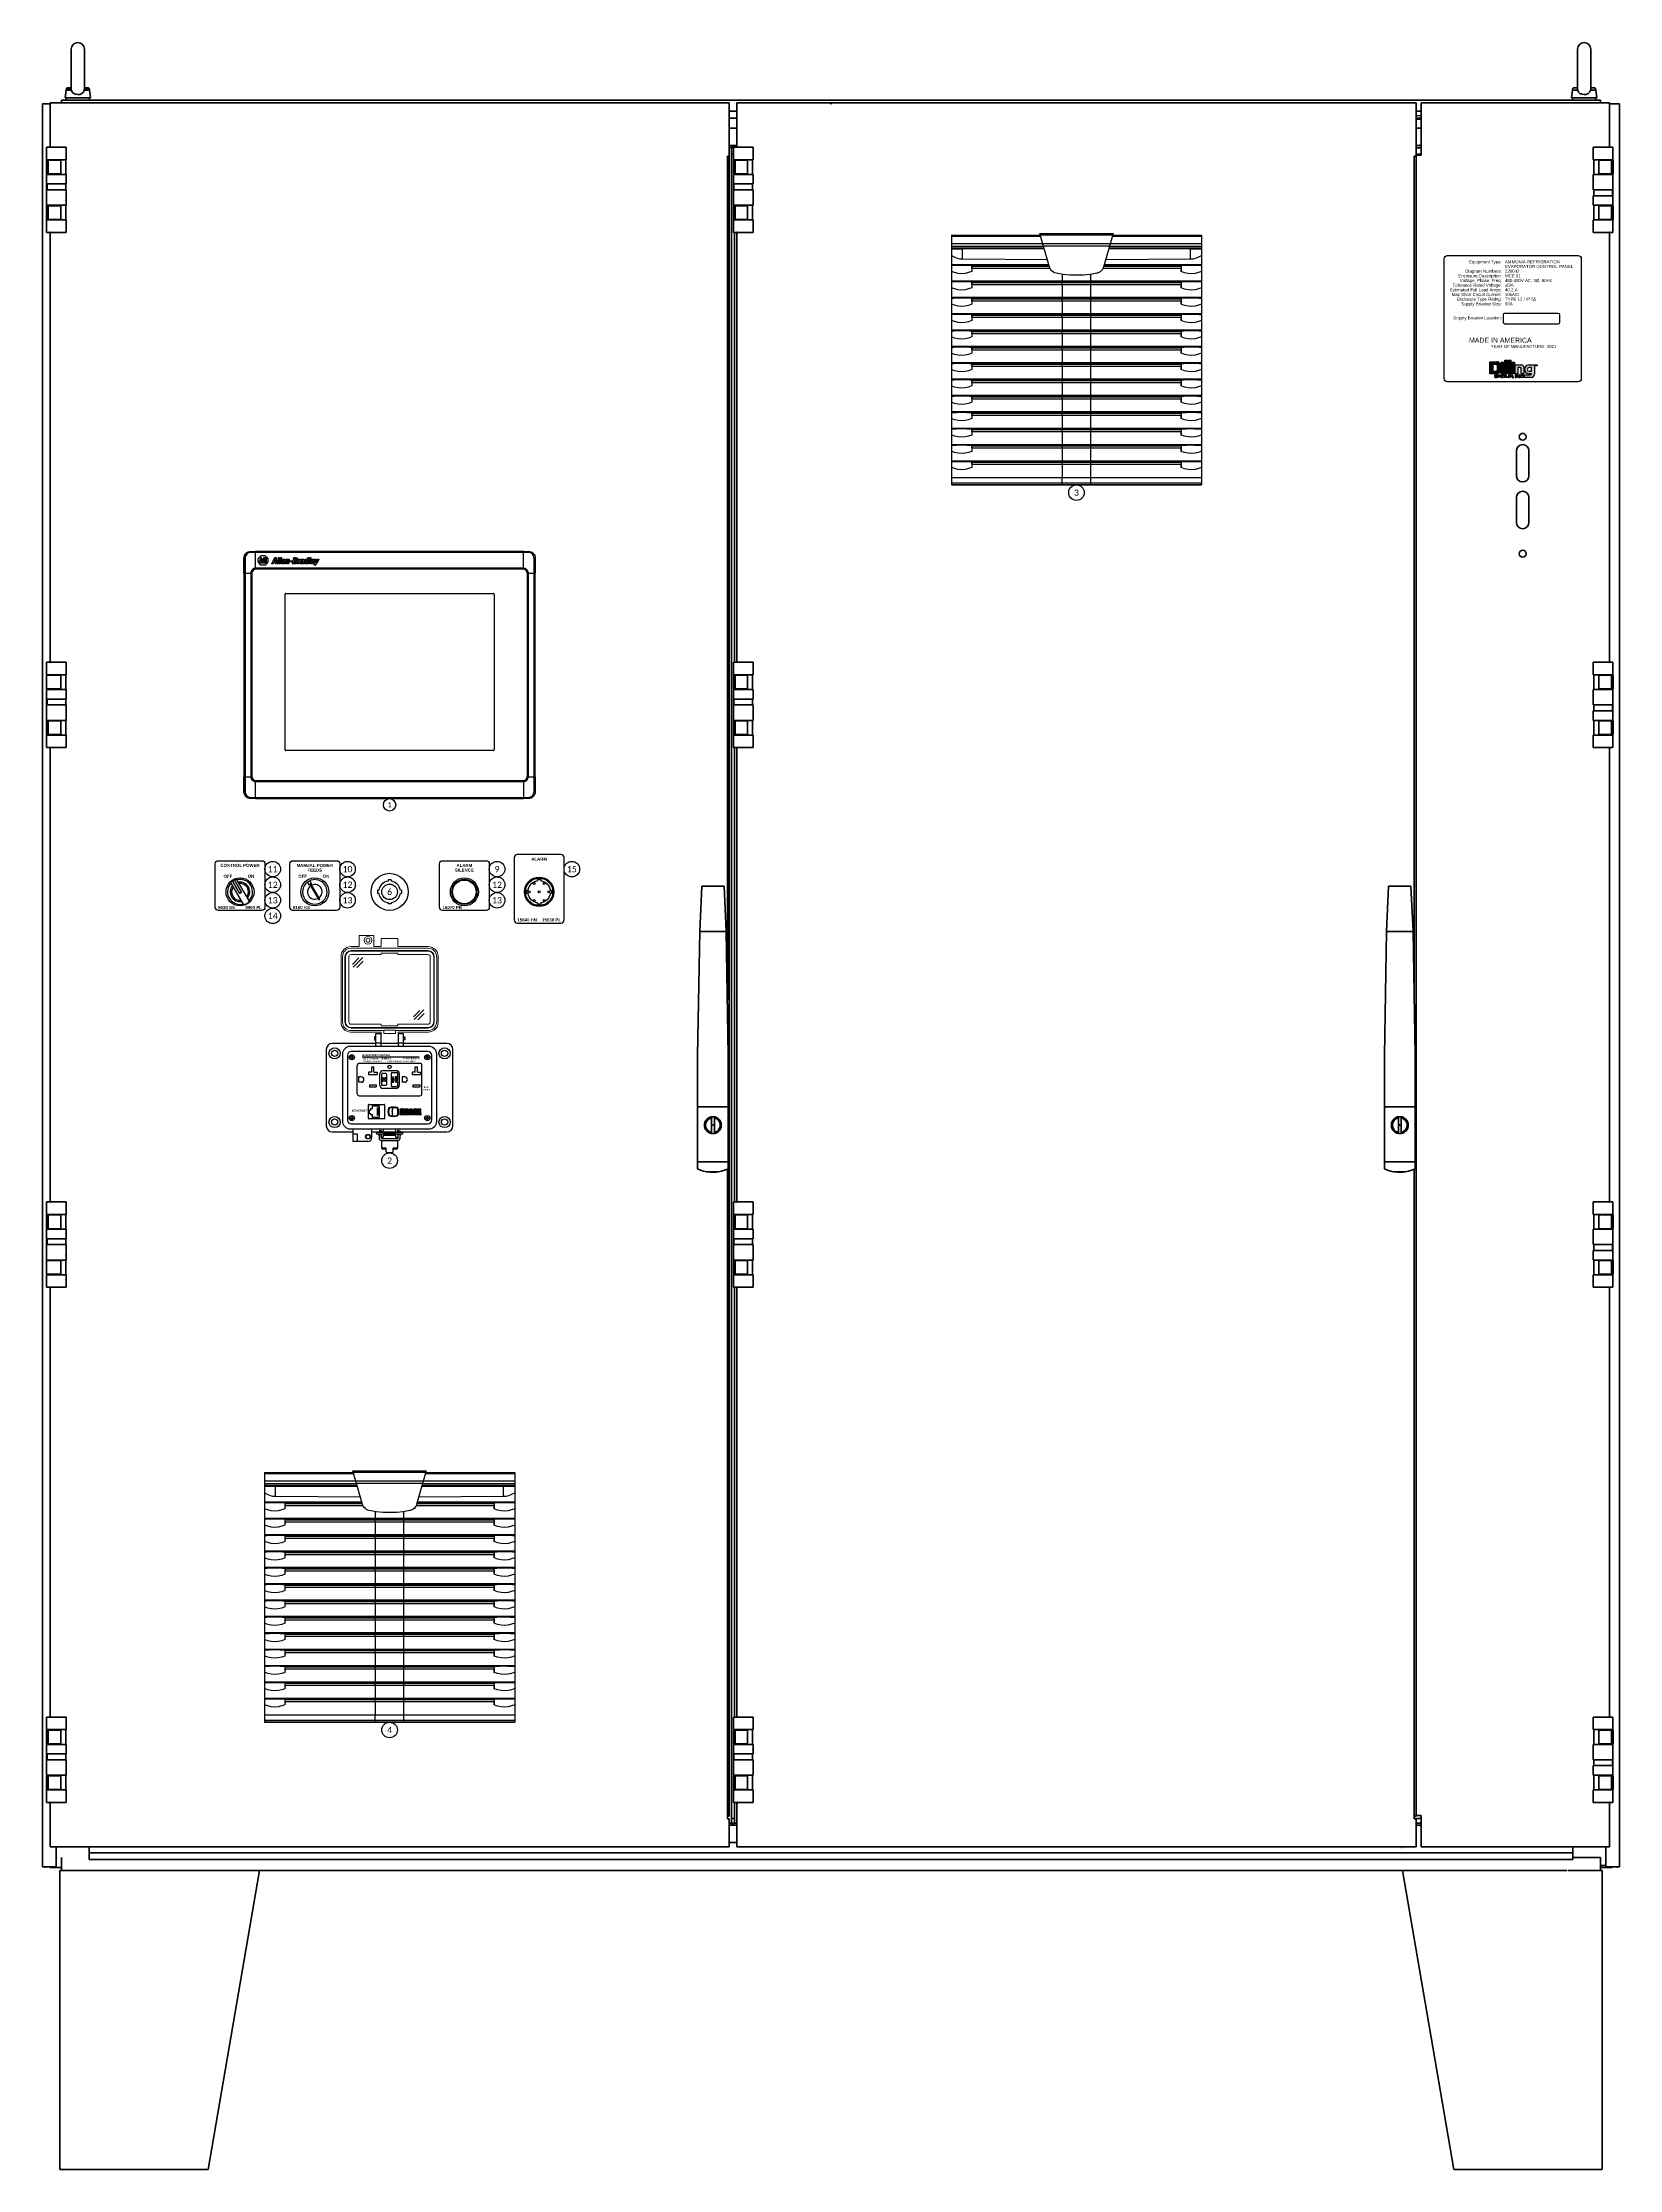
# Model space of a CAD drawing. Header units: inches. Extents: x 0 to 316, y -1 to 150.
# Drawn here: x 246.4 to 309.7, y 49 to 134.3 of the extents above; entities that cross this region are included whole.
import ezdxf
from ezdxf.enums import TextEntityAlignment as Align

# ---------------------------------------------------------------- set-up
doc = ezdxf.new("R2010")
doc.units = ezdxf.units.IN
doc.header["$MEASUREMENT"] = 0
doc.linetypes.add('DASHED', pattern=[0.75, 0.5, -0.25])
doc.linetypes.add('HIDDEN2', pattern=[0.1875, 0.125, -0.0625])
for name, color, linetype, lineweight in [('2d ConnectionPoints', 7, 'Continuous', 50), ('AM_0', 7, 'Continuous', 50), ('AM_4', 3, 'Continuous', 25), ('AM_9', 6, 'DASHED', 25)]:
    doc.layers.add(name, color=color, linetype=linetype, lineweight=lineweight)
doc.styles.add('Arial', font='arial.ttf', dxfattribs={"height": 0.1})
doc.styles.add('Arial Bold', font='arialbd.ttf', dxfattribs={"height": 0.08})
doc.styles.add('Arial bold italic', font='arialbi.ttf', dxfattribs={"height": 0.08})
doc.styles.add('BASE-TXT1', font='romans.shx', dxfattribs={"width": 0.9})
doc.styles.add('Calibri', font='calibri.ttf')

# ---------------------------------------------------------------- blocks, each defined once
blk = doc.blocks.new('Rittal TS8 Floor Mount 8018814')
at = {"layer": '2d ConnectionPoints'}
for p in [(-0.61, 82.886), (0.728, 83.024), (0.728, 83.024), (30.945, 82.886), (61.161, 83.024), (62.5, 82.886), (-0.387, 81.144), (26.949, 81.134), (26.949, 81.134), (26.949, 81.134), (27.172, 81.144), (54.557, 81.213), (54.567, 81.213), (62.007, 80.622), (62.007, 80.622), (61.535, 79.854), (-0.387, 77.719), (-0.214, 78.24), (-0.214, 78.24), (27.172, 77.719), (27.345, 78.24), (27.345, 78.24), (62.18, 77.719), (-0.387, 60.474), (62.007, 59.953), (62.007, 59.953), (62.18, 60.474), (-0.214, 57.571), (-0.214, 57.571), (27.345, 57.571), (27.345, 57.571), (-0.387, 57.049), (27.172, 57.049), (62.18, 57.049), (26.207, 41.902), (26.207, 41.902), (53.766, 41.902), (53.766, 41.902), (-0.387, 38.821), (27.172, 38.821), (62.18, 38.821), (62.007, 38.299), (62.007, 38.299), (0.258, 37.531), (-0.214, 35.917), (-0.214, 35.917), (0.258, 36.685), (27.345, 35.917), (27.345, 35.917), (-0.387, 18.152), (27.172, 18.152), (62.18, 18.152), (62.007, 17.63), (62.007, 17.63), (27.817, 16.862), (-0.387, 14.726), (-0.387, 14.671), (-0.214, 15.248), (-0.214, 15.248), (27.172, 14.726), (27.172, 14.671), (27.345, 15.248), (27.345, 15.248), (62.18, 14.726), (26.949, 13.89), (26.949, 13.89), (26.949, 13.89), (27.067, 13.89), (27.067, 13.89), (27.067, 13.89), (54.557, 13.811), (54.567, 13.811), (-0.61, 12.138), (62.5, 12.138)]:
    blk.add_point(p, dxfattribs=at)
at = {"layer": 'AM_0'}
for p, q in [((0.463, 85.075), (0.463, 83.487)), ((0.994, 83.488), (0.994, 85.075)), ((60.896, 85.075), (60.896, 83.487)), ((61.427, 83.488), (61.427, 85.075)), ((-0.689, 82.886), (-0.689, 12.138)), ((-0.387, 82.886), (-0.689, 82.886)), ((-0.387, 82.925), (26.857, 82.925)), ((-0.387, 81.144), (-0.387, 82.925)), ((61.821, 83.024), (0.069, 83.024)), ((0.069, 82.925), (0.069, 83.024)), ((0.261, 83.423), (0.219, 83.12)), ((1.238, 83.12), (0.219, 83.12)), ((0.256, 83.12), (0.256, 83.024)), ((1.201, 83.024), (0.256, 83.024)), ((0.261, 83.451), (0.261, 83.423)), ((0.471, 83.423), (0.261, 83.423)), ((0.463, 83.54), (0.34, 83.529)), ((0.463, 83.529), (0.34, 83.529)), ((0.466, 83.451), (0.471, 83.423)), ((0.985, 83.423), (0.991, 83.451)), ((1.195, 83.423), (0.985, 83.423)), ((1.117, 83.529), (0.994, 83.54)), ((1.117, 83.529), (0.994, 83.529)), ((1.195, 83.423), (1.195, 83.451)), ((1.238, 83.12), (1.195, 83.423)), ((1.201, 83.024), (1.201, 83.12)), ((26.857, 14.181), (26.857, 82.925)), ((27.172, 81.144), (27.172, 82.925)), ((27.172, 82.925), (54.416, 82.925)), ((54.416, 14.181), (54.416, 82.925)), ((54.621, 82.925), (62.18, 82.925)), ((54.621, 80.819), (54.621, 82.925)), ((60.694, 83.423), (60.652, 83.12)), ((61.671, 83.12), (60.652, 83.12)), ((60.689, 83.12), (60.689, 83.024)), ((61.634, 83.024), (60.689, 83.024)), ((60.694, 83.451), (60.694, 83.423)), ((60.904, 83.423), (60.694, 83.423)), ((60.896, 83.54), (60.773, 83.529)), ((60.896, 83.529), (60.773, 83.529)), ((60.899, 83.451), (60.904, 83.423)), ((61.419, 83.423), (61.424, 83.451)), ((61.628, 83.423), (61.419, 83.423)), ((61.55, 83.529), (61.427, 83.54)), ((61.55, 83.529), (61.427, 83.529)), ((61.628, 83.423), (61.628, 83.451)), ((61.671, 83.12), (61.628, 83.423)), ((61.634, 83.024), (61.634, 83.12)), ((61.821, 82.925), (61.821, 83.024)), ((62.18, 82.925), (62.18, 81.144)), ((62.18, 82.886), (62.579, 82.886)), ((62.579, 12.138), (62.579, 82.886)), ((27.172, 82.588), (26.857, 82.588)), ((26.857, 82.312), (27.172, 82.312)), ((54.621, 82.588), (54.416, 82.588)), ((54.416, 82.312), (54.621, 82.312)), ((-0.525, 80.64), (-0.525, 81.144)), ((-0.525, 81.144), (0.262, 81.144)), ((0.262, 80.64), (0.262, 81.144)), ((26.857, 81.902), (27.172, 81.902)), ((26.857, 81.213), (27.172, 81.213)), ((26.857, 81.134), (27.008, 81.134)), ((26.949, 81.134), (26.949, 13.89)), ((27.034, 81.114), (26.949, 81.114)), ((27.008, 81.213), (27.008, 81.134)), ((27.008, 81.213), (27.008, 81.134)), ((27.008, 81.134), (27.034, 81.134)), ((27.034, 80.64), (27.034, 81.144)), ((27.034, 81.144), (27.821, 81.144)), ((27.821, 80.64), (27.821, 81.144)), ((54.416, 81.902), (54.621, 81.902)), ((54.416, 81.213), (54.621, 81.213)), ((54.416, 81.114), (54.621, 81.114)), ((62.318, 81.144), (61.53, 81.144)), ((61.53, 81.144), (61.53, 80.64)), ((62.318, 81.144), (62.318, 80.64)), ((-0.531, 80.622), (-0.531, 80.071)), ((-0.531, 80.622), (0.042, 80.622)), ((-0.525, 80.64), (0.262, 80.64)), ((-0.465, 80.622), (-0.465, 80.071)), ((-0.387, 80.622), (-0.387, 80.64)), ((-0.348, 80.622), (-0.348, 80.64)), ((0.042, 80.071), (0.042, 80.622)), ((0.242, 80.049), (0.242, 80.64)), ((26.786, 80.783), (26.857, 80.783)), ((26.786, 80.783), (26.786, 46.939)), ((26.949, 80.858), (27.034, 80.858)), ((27.028, 80.622), (27.028, 80.071)), ((27.028, 80.622), (27.601, 80.622)), ((27.034, 80.64), (27.821, 80.64)), ((27.067, 80.64), (27.067, 80.622)), ((27.094, 80.622), (27.094, 80.071)), ((27.172, 80.622), (27.172, 80.64)), ((27.211, 80.622), (27.211, 80.64)), ((27.601, 80.071), (27.601, 80.622)), ((27.801, 80.049), (27.801, 80.64)), ((54.345, 80.783), (54.345, 46.939)), ((54.345, 80.783), (54.416, 80.783)), ((54.416, 80.858), (54.621, 80.858)), ((54.416, 80.819), (54.621, 80.819)), ((62.318, 80.64), (61.53, 80.64)), ((61.55, 80.64), (61.55, 80.049)), ((62.324, 80.622), (61.751, 80.622)), ((61.751, 80.622), (61.751, 80.071)), ((62.14, 80.64), (62.14, 80.622)), ((62.18, 80.64), (62.18, 80.622)), ((62.257, 80.071), (62.257, 80.622)), ((62.324, 80.071), (62.324, 80.622)), ((-0.531, 80.071), (0.042, 80.071)), ((-0.525, 78.813), (-0.525, 80.049)), ((-0.525, 80.049), (0.262, 80.049)), ((-0.525, 79.667), (0.262, 79.667)), ((-0.525, 79.431), (0.262, 79.431)), ((-0.506, 79.431), (-0.506, 79.667)), ((-0.387, 80.049), (-0.387, 80.071)), ((-0.348, 80.049), (-0.348, 80.071)), ((0.242, 79.431), (0.242, 79.667)), ((0.262, 79.667), (0.262, 80.049)), ((0.262, 78.813), (0.262, 79.431)), ((27.028, 80.071), (27.601, 80.071)), ((27.034, 78.813), (27.034, 80.049)), ((27.034, 80.049), (27.821, 80.049)), ((27.034, 79.667), (27.821, 79.667)), ((27.034, 79.431), (27.821, 79.431)), ((27.053, 79.431), (27.053, 79.667)), ((27.067, 80.071), (27.067, 80.049)), ((27.172, 80.049), (27.172, 80.071)), ((27.211, 80.049), (27.211, 80.071)), ((27.801, 79.431), (27.801, 79.667)), ((27.821, 79.667), (27.821, 80.049)), ((27.821, 78.813), (27.821, 79.431)), ((62.318, 80.049), (61.53, 80.049)), ((61.53, 80.049), (61.53, 79.431)), ((62.318, 79.431), (61.53, 79.431)), ((61.55, 79.431), (61.55, 79.195)), ((62.324, 80.071), (61.751, 80.071)), ((62.14, 80.071), (62.14, 80.049)), ((62.18, 80.071), (62.18, 80.049)), ((62.298, 79.431), (62.298, 79.195)), ((62.318, 80.049), (62.318, 78.813)), ((-0.531, 78.791), (-0.531, 78.24)), ((-0.531, 78.791), (0.042, 78.791)), ((-0.525, 78.813), (0.262, 78.813)), ((-0.465, 78.791), (-0.465, 78.24)), ((-0.387, 78.791), (-0.387, 78.813)), ((-0.348, 78.791), (-0.348, 78.813)), ((0.042, 78.24), (0.042, 78.791)), ((0.242, 78.222), (0.242, 78.813)), ((27.028, 78.791), (27.028, 78.24)), ((27.028, 78.791), (27.601, 78.791)), ((27.034, 78.813), (27.821, 78.813)), ((27.067, 78.813), (27.067, 78.791)), ((27.094, 78.791), (27.094, 78.24)), ((27.172, 78.791), (27.172, 78.813)), ((27.211, 78.791), (27.211, 78.813)), ((27.601, 78.24), (27.601, 78.791)), ((27.801, 78.222), (27.801, 78.813)), ((62.318, 79.195), (61.53, 79.195)), ((61.53, 79.195), (61.53, 78.813)), ((62.318, 78.813), (61.53, 78.813)), ((61.55, 78.813), (61.55, 78.222)), ((62.324, 78.791), (61.751, 78.791)), ((61.751, 78.791), (61.751, 78.24)), ((62.14, 78.813), (62.14, 78.791)), ((62.18, 78.813), (62.18, 78.791)), ((62.257, 78.24), (62.257, 78.791)), ((62.324, 78.24), (62.324, 78.791)), ((-0.531, 78.24), (0.042, 78.24)), ((-0.525, 77.719), (-0.525, 78.222)), ((-0.525, 78.222), (0.262, 78.222)), ((-0.525, 77.719), (0.262, 77.719)), ((-0.387, 78.222), (-0.387, 78.24)), ((-0.387, 60.474), (-0.387, 77.719)), ((-0.348, 78.222), (-0.348, 78.24)), ((0.262, 77.719), (0.262, 78.222)), ((27.028, 78.24), (27.601, 78.24)), ((27.034, 77.719), (27.034, 78.222)), ((27.034, 78.222), (27.821, 78.222)), ((27.034, 77.719), (27.821, 77.719)), ((27.067, 78.24), (27.067, 78.222)), ((27.067, 77.719), (27.067, 60.474)), ((27.172, 78.222), (27.172, 78.24)), ((27.172, 60.474), (27.172, 77.719)), ((27.211, 78.222), (27.211, 78.24)), ((27.821, 77.719), (27.821, 78.222)), ((62.318, 78.222), (61.53, 78.222)), ((61.53, 78.222), (61.53, 77.719)), ((62.318, 77.719), (61.53, 77.719)), ((62.324, 78.24), (61.751, 78.24)), ((62.14, 78.24), (62.14, 78.222)), ((62.18, 78.24), (62.18, 78.222)), ((62.18, 77.719), (62.18, 60.474)), ((62.318, 78.222), (62.318, 77.719)), ((58.446, 67.959), (58.446, 68.959)), ((58.946, 68.959), (58.946, 67.959)), ((58.446, 66.085), (58.446, 67.085)), ((58.946, 67.085), (58.946, 66.085)), ((-0.531, 59.953), (-0.531, 59.402)), ((-0.531, 59.953), (0.042, 59.953)), ((-0.525, 59.97), (-0.525, 60.474)), ((-0.525, 60.474), (0.262, 60.474)), ((-0.525, 59.97), (0.262, 59.97)), ((-0.387, 59.953), (-0.387, 59.97)), ((-0.348, 59.953), (-0.348, 59.97)), ((0.042, 59.402), (0.042, 59.953)), ((0.242, 59.38), (0.242, 59.97)), ((0.262, 59.97), (0.262, 60.474)), ((27.028, 59.953), (27.028, 59.402)), ((27.028, 59.953), (27.601, 59.953)), ((27.034, 59.97), (27.034, 60.474)), ((27.034, 60.474), (27.821, 60.474)), ((27.034, 59.97), (27.821, 59.97)), ((27.067, 59.97), (27.067, 59.953)), ((27.094, 59.953), (27.094, 59.402)), ((27.172, 59.953), (27.172, 59.97)), ((27.211, 59.953), (27.211, 59.97)), ((27.601, 59.402), (27.601, 59.953)), ((27.801, 59.38), (27.801, 59.97)), ((27.821, 59.97), (27.821, 60.474)), ((62.318, 60.474), (61.53, 60.474)), ((61.53, 60.474), (61.53, 59.97)), ((62.318, 59.97), (61.53, 59.97)), ((61.55, 59.97), (61.55, 59.38)), ((62.324, 59.953), (61.751, 59.953)), ((61.751, 59.953), (61.751, 59.402)), ((62.14, 59.97), (62.14, 59.953)), ((62.18, 59.97), (62.18, 59.953)), ((62.257, 59.402), (62.257, 59.953)), ((62.318, 60.474), (62.318, 59.97)), ((62.324, 59.402), (62.324, 59.953)), ((-0.531, 59.402), (0.042, 59.402)), ((-0.525, 58.144), (-0.525, 59.38)), ((-0.525, 59.38), (0.262, 59.38)), ((-0.525, 58.998), (0.262, 58.998)), ((-0.506, 58.762), (-0.506, 58.998)), ((-0.387, 59.38), (-0.387, 59.402)), ((-0.348, 59.38), (-0.348, 59.402)), ((0.242, 58.762), (0.242, 58.998)), ((0.262, 58.998), (0.262, 59.38)), ((27.028, 59.402), (27.601, 59.402)), ((27.034, 58.144), (27.034, 59.38)), ((27.034, 59.38), (27.821, 59.38)), ((27.034, 58.998), (27.821, 58.998)), ((27.053, 58.762), (27.053, 58.998)), ((27.067, 59.402), (27.067, 59.38)), ((27.172, 59.38), (27.172, 59.402)), ((27.211, 59.38), (27.211, 59.402)), ((27.801, 58.762), (27.801, 58.998)), ((27.821, 58.998), (27.821, 59.38)), ((62.318, 59.38), (61.53, 59.38)), ((61.53, 59.38), (61.53, 58.762)), ((62.324, 59.402), (61.751, 59.402)), ((62.14, 59.402), (62.14, 59.38)), ((62.18, 59.402), (62.18, 59.38)), ((62.318, 59.38), (62.318, 58.144)), ((-0.531, 58.122), (-0.531, 57.571)), ((-0.531, 58.122), (0.042, 58.122)), ((-0.525, 58.762), (0.262, 58.762)), ((-0.525, 58.144), (0.262, 58.144)), ((-0.465, 58.122), (-0.465, 57.571)), ((-0.387, 58.122), (-0.387, 58.144)), ((-0.348, 58.122), (-0.348, 58.144)), ((0.042, 57.571), (0.042, 58.122)), ((0.242, 57.553), (0.242, 58.144)), ((0.262, 58.144), (0.262, 58.762)), ((27.028, 58.122), (27.028, 57.571)), ((27.028, 58.122), (27.601, 58.122)), ((27.034, 58.762), (27.821, 58.762)), ((27.034, 58.144), (27.821, 58.144)), ((27.067, 58.144), (27.067, 58.122)), ((27.094, 58.122), (27.094, 57.571)), ((27.172, 58.122), (27.172, 58.144)), ((27.211, 58.122), (27.211, 58.144)), ((27.601, 57.571), (27.601, 58.122)), ((27.801, 57.553), (27.801, 58.144)), ((27.821, 58.144), (27.821, 58.762)), ((62.318, 58.762), (61.53, 58.762)), ((62.318, 58.526), (61.53, 58.526)), ((61.53, 58.526), (61.53, 58.144)), ((62.318, 58.144), (61.53, 58.144)), ((61.55, 58.762), (61.55, 58.526)), ((61.55, 58.144), (61.55, 57.553)), ((62.324, 58.122), (61.751, 58.122)), ((61.751, 58.122), (61.751, 57.571)), ((62.14, 58.144), (62.14, 58.122)), ((62.18, 58.144), (62.18, 58.122)), ((62.257, 57.571), (62.257, 58.122)), ((62.298, 58.762), (62.298, 58.526)), ((62.324, 57.571), (62.324, 58.122)), ((-0.531, 57.571), (0.042, 57.571)), ((-0.525, 57.049), (-0.525, 57.553)), ((-0.525, 57.553), (0.262, 57.553)), ((-0.387, 57.553), (-0.387, 57.571)), ((-0.348, 57.553), (-0.348, 57.571)), ((0.262, 57.049), (0.262, 57.553)), ((27.028, 57.571), (27.601, 57.571)), ((27.034, 57.049), (27.034, 57.553)), ((27.034, 57.553), (27.821, 57.553)), ((27.067, 57.571), (27.067, 57.553)), ((27.172, 57.553), (27.172, 57.571)), ((27.211, 57.553), (27.211, 57.571)), ((27.821, 57.049), (27.821, 57.553)), ((62.318, 57.553), (61.53, 57.553)), ((61.53, 57.553), (61.53, 57.049)), ((62.324, 57.571), (61.751, 57.571)), ((62.14, 57.571), (62.14, 57.553)), ((62.18, 57.571), (62.18, 57.553)), ((62.318, 57.553), (62.318, 57.049)), ((-0.525, 57.049), (0.262, 57.049)), ((-0.387, 38.821), (-0.387, 57.049)), ((27.034, 57.049), (27.821, 57.049)), ((27.067, 57.049), (27.067, 38.821)), ((27.172, 38.821), (27.172, 57.049)), ((62.318, 57.049), (61.53, 57.049)), ((62.18, 57.049), (62.18, 38.821)), ((25.76, 51.488), (25.676, 49.669)), ((26.654, 51.488), (25.76, 51.488)), ((26.738, 49.669), (26.654, 51.488)), ((53.319, 51.488), (53.235, 49.669)), ((54.213, 51.488), (53.319, 51.488)), ((54.297, 49.669), (54.213, 51.488)), ((25.676, 49.666), (25.589, 44.7)), ((25.676, 49.669), (25.676, 49.666)), ((26.738, 49.669), (25.676, 49.669)), ((26.738, 49.666), (26.738, 49.669)), ((26.825, 44.7), (26.738, 49.666)), ((53.235, 49.666), (53.148, 44.7)), ((53.235, 49.669), (53.235, 49.666)), ((54.297, 49.669), (53.235, 49.669)), ((54.297, 49.666), (54.297, 49.669)), ((54.384, 44.7), (54.297, 49.666)), ((25.589, 44.7), (25.589, 42.636)), ((26.825, 44.7), (26.825, 42.636)), ((53.148, 44.7), (53.148, 42.636)), ((54.384, 44.7), (54.384, 42.636)), ((26.825, 42.636), (25.589, 42.636)), ((25.589, 42.636), (25.589, 40.149)), ((26.148, 41.612), (26.148, 42.191)), ((26.266, 42.191), (26.266, 41.612)), ((26.825, 42.636), (26.825, 40.149)), ((54.384, 42.636), (53.148, 42.636)), ((53.148, 42.636), (53.148, 40.149)), ((53.707, 41.612), (53.707, 42.191)), ((53.825, 42.191), (53.825, 41.612)), ((54.384, 42.636), (54.384, 40.149)), ((26.825, 40.432), (25.589, 40.432)), ((26.786, 40.131), (26.786, 14.063)), ((54.384, 40.432), (53.148, 40.432)), ((54.345, 40.131), (54.345, 14.063)), ((26.428, 40.029), (25.986, 40.029)), ((26.214, 40.012), (26.2, 40.012)), ((53.987, 40.029), (53.545, 40.029)), ((53.773, 40.012), (53.759, 40.012)), ((-0.525, 38.317), (-0.525, 38.821)), ((-0.525, 38.821), (0.262, 38.821)), ((0.262, 38.317), (0.262, 38.821)), ((27.034, 38.317), (27.034, 38.821)), ((27.034, 38.821), (27.821, 38.821)), ((27.821, 38.317), (27.821, 38.821)), ((62.318, 38.821), (61.53, 38.821)), ((61.53, 38.821), (61.53, 38.317)), ((62.318, 38.821), (62.318, 38.317)), ((-0.531, 38.299), (-0.531, 37.748)), ((-0.531, 38.299), (0.042, 38.299)), ((-0.531, 37.748), (0.042, 37.748)), ((-0.525, 38.317), (0.262, 38.317)), ((-0.525, 36.49), (-0.525, 37.726)), ((-0.525, 37.726), (0.262, 37.726)), ((-0.465, 38.299), (-0.465, 37.748)), ((-0.387, 38.299), (-0.387, 38.317)), ((-0.387, 37.726), (-0.387, 37.748)), ((-0.348, 38.299), (-0.348, 38.317)), ((-0.348, 37.726), (-0.348, 37.748)), ((0.042, 37.748), (0.042, 38.299)), ((0.242, 37.726), (0.242, 38.317)), ((0.262, 37.344), (0.262, 37.726)), ((27.028, 38.299), (27.028, 37.748)), ((27.028, 38.299), (27.601, 38.299)), ((27.028, 37.748), (27.601, 37.748)), ((27.034, 38.317), (27.821, 38.317)), ((27.034, 36.49), (27.034, 37.726)), ((27.034, 37.726), (27.821, 37.726)), ((27.067, 38.317), (27.067, 38.299)), ((27.067, 37.748), (27.067, 37.726)), ((27.094, 38.299), (27.094, 37.748)), ((27.172, 38.299), (27.172, 38.317)), ((27.172, 37.726), (27.172, 37.748)), ((27.211, 38.299), (27.211, 38.317)), ((27.211, 37.726), (27.211, 37.748)), ((27.601, 37.748), (27.601, 38.299)), ((27.801, 37.726), (27.801, 38.317)), ((27.821, 37.344), (27.821, 37.726)), ((62.318, 38.317), (61.53, 38.317)), ((62.318, 37.726), (61.53, 37.726)), ((61.53, 37.726), (61.53, 37.108)), ((61.55, 38.317), (61.55, 37.726)), ((62.324, 38.299), (61.751, 38.299)), ((61.751, 38.299), (61.751, 37.748)), ((62.324, 37.748), (61.751, 37.748)), ((62.14, 38.317), (62.14, 38.299)), ((62.14, 37.748), (62.14, 37.726)), ((62.18, 38.317), (62.18, 38.299)), ((62.18, 37.748), (62.18, 37.726)), ((62.257, 37.748), (62.257, 38.299)), ((62.318, 37.726), (62.318, 36.49)), ((62.324, 37.748), (62.324, 38.299)), ((-0.525, 37.344), (0.262, 37.344)), ((-0.525, 37.108), (0.262, 37.108)), ((-0.506, 37.108), (-0.506, 37.344)), ((0.242, 37.108), (0.242, 37.344)), ((0.262, 36.49), (0.262, 37.108)), ((27.034, 37.344), (27.821, 37.344)), ((27.034, 37.108), (27.821, 37.108)), ((27.053, 37.108), (27.053, 37.344)), ((27.801, 37.108), (27.801, 37.344)), ((27.821, 36.49), (27.821, 37.108)), ((62.318, 37.108), (61.53, 37.108)), ((62.318, 36.872), (61.53, 36.872)), ((61.53, 36.872), (61.53, 36.49)), ((61.55, 37.108), (61.55, 36.872)), ((62.298, 37.108), (62.298, 36.872)), ((-0.531, 36.469), (-0.531, 35.917)), ((-0.531, 36.469), (0.042, 36.469)), ((-0.531, 35.917), (0.042, 35.917)), ((-0.525, 36.49), (0.262, 36.49)), ((-0.525, 35.396), (-0.525, 35.9)), ((-0.525, 35.9), (0.262, 35.9)), ((-0.387, 35.9), (-0.387, 35.917)), ((-0.348, 35.9), (-0.348, 35.917)), ((0.042, 35.917), (0.042, 36.469)), ((0.242, 35.9), (0.242, 36.49)), ((0.262, 35.396), (0.262, 35.9)), ((27.028, 36.469), (27.028, 35.917)), ((27.028, 36.469), (27.601, 36.469)), ((27.028, 35.917), (27.601, 35.917)), ((27.034, 36.49), (27.821, 36.49)), ((27.034, 35.396), (27.034, 35.9)), ((27.034, 35.9), (27.821, 35.9)), ((27.067, 36.49), (27.067, 36.469)), ((27.067, 35.917), (27.067, 35.9)), ((27.094, 36.469), (27.094, 35.917)), ((27.172, 36.469), (27.172, 36.49)), ((27.172, 35.9), (27.172, 35.917)), ((27.211, 36.469), (27.211, 36.49)), ((27.211, 35.9), (27.211, 35.917)), ((27.601, 35.917), (27.601, 36.469)), ((27.801, 35.9), (27.801, 36.49)), ((27.821, 35.396), (27.821, 35.9)), ((62.318, 36.49), (61.53, 36.49)), ((62.318, 35.9), (61.53, 35.9)), ((61.53, 35.9), (61.53, 35.396)), ((61.55, 36.49), (61.55, 35.9)), ((62.324, 36.469), (61.751, 36.469)), ((61.751, 36.469), (61.751, 35.917)), ((62.324, 35.917), (61.751, 35.917)), ((62.14, 36.49), (62.14, 36.469)), ((62.18, 36.49), (62.18, 36.469)), ((62.257, 35.917), (62.257, 36.469)), ((62.318, 35.9), (62.318, 35.396)), ((62.324, 35.917), (62.324, 36.469)), ((-0.525, 35.396), (0.262, 35.396)), ((-0.387, 18.152), (-0.387, 35.396)), ((27.034, 35.396), (27.821, 35.396)), ((27.067, 35.396), (27.067, 18.152)), ((27.172, 18.152), (27.172, 35.396)), ((62.318, 35.396), (61.53, 35.396)), ((62.18, 35.396), (62.18, 18.152)), ((-0.525, 17.648), (-0.525, 18.152)), ((-0.525, 18.152), (0.262, 18.152)), ((0.262, 17.648), (0.262, 18.152)), ((27.034, 17.648), (27.034, 18.152)), ((27.034, 18.152), (27.821, 18.152)), ((27.821, 17.648), (27.821, 18.152)), ((62.318, 18.152), (61.53, 18.152)), ((61.53, 18.152), (61.53, 17.648)), ((62.318, 18.152), (62.318, 17.648)), ((-0.531, 17.63), (-0.531, 17.079)), ((-0.531, 17.63), (0.042, 17.63)), ((-0.531, 17.079), (0.042, 17.079)), ((-0.525, 17.648), (0.262, 17.648)), ((-0.465, 17.63), (-0.465, 17.079)), ((-0.387, 17.63), (-0.387, 17.648)), ((-0.387, 17.057), (-0.387, 17.079)), ((-0.348, 17.63), (-0.348, 17.648)), ((-0.348, 17.057), (-0.348, 17.079)), ((0.042, 17.079), (0.042, 17.63)), ((0.242, 17.057), (0.242, 17.648)), ((27.028, 17.63), (27.028, 17.079)), ((27.028, 17.63), (27.601, 17.63)), ((27.028, 17.079), (27.601, 17.079)), ((27.034, 17.648), (27.821, 17.648)), ((27.067, 17.648), (27.067, 17.63)), ((27.067, 17.079), (27.067, 17.057)), ((27.094, 17.63), (27.094, 17.079)), ((27.172, 17.63), (27.172, 17.648)), ((27.172, 17.057), (27.172, 17.079)), ((27.211, 17.63), (27.211, 17.648)), ((27.211, 17.057), (27.211, 17.079)), ((27.601, 17.079), (27.601, 17.63)), ((27.801, 17.057), (27.801, 17.648)), ((62.318, 17.648), (61.53, 17.648)), ((61.55, 17.648), (61.55, 17.057)), ((62.324, 17.63), (61.751, 17.63)), ((61.751, 17.63), (61.751, 17.079)), ((62.324, 17.079), (61.751, 17.079)), ((62.14, 17.648), (62.14, 17.63)), ((62.14, 17.079), (62.14, 17.057)), ((62.18, 17.648), (62.18, 17.63)), ((62.18, 17.079), (62.18, 17.057)), ((62.257, 17.079), (62.257, 17.63)), ((62.324, 17.079), (62.324, 17.63)), ((-0.525, 15.821), (-0.525, 17.057)), ((-0.525, 17.057), (0.262, 17.057)), ((-0.525, 16.675), (0.262, 16.675)), ((-0.525, 16.439), (0.262, 16.439)), ((-0.506, 16.439), (-0.506, 16.675)), ((0.242, 16.439), (0.242, 16.675)), ((0.262, 16.675), (0.262, 17.057)), ((0.262, 15.821), (0.262, 16.439)), ((27.034, 15.821), (27.034, 17.057)), ((27.034, 17.057), (27.821, 17.057)), ((27.034, 16.675), (27.821, 16.675)), ((27.034, 16.439), (27.821, 16.439)), ((27.053, 16.439), (27.053, 16.675)), ((27.801, 16.439), (27.801, 16.675)), ((27.821, 16.675), (27.821, 17.057)), ((27.821, 15.821), (27.821, 16.439)), ((62.318, 17.057), (61.53, 17.057)), ((61.53, 17.057), (61.53, 16.439)), ((62.318, 16.439), (61.53, 16.439)), ((61.55, 16.439), (61.55, 16.203)), ((62.298, 16.439), (62.298, 16.203)), ((62.318, 17.057), (62.318, 15.821)), ((-0.531, 15.799), (-0.531, 15.248)), ((-0.531, 15.799), (0.042, 15.799)), ((-0.525, 15.821), (0.262, 15.821)), ((-0.465, 15.799), (-0.465, 15.248)), ((-0.387, 15.799), (-0.387, 15.821)), ((-0.348, 15.799), (-0.348, 15.821)), ((0.042, 15.248), (0.042, 15.799)), ((0.242, 15.23), (0.242, 15.821)), ((27.028, 15.799), (27.028, 15.248)), ((27.028, 15.799), (27.601, 15.799)), ((27.034, 15.821), (27.821, 15.821)), ((27.067, 15.821), (27.067, 15.799)), ((27.094, 15.799), (27.094, 15.248)), ((27.172, 15.799), (27.172, 15.821)), ((27.211, 15.799), (27.211, 15.821)), ((27.601, 15.248), (27.601, 15.799)), ((27.801, 15.23), (27.801, 15.821)), ((62.318, 16.203), (61.53, 16.203)), ((61.53, 16.203), (61.53, 15.821)), ((62.318, 15.821), (61.53, 15.821)), ((61.55, 15.821), (61.55, 15.23)), ((62.324, 15.799), (61.751, 15.799)), ((61.751, 15.799), (61.751, 15.248)), ((62.14, 15.821), (62.14, 15.799)), ((62.18, 15.821), (62.18, 15.799)), ((62.257, 15.248), (62.257, 15.799)), ((62.324, 15.248), (62.324, 15.799)), ((-0.531, 15.248), (0.042, 15.248)), ((-0.525, 14.726), (-0.525, 15.23)), ((-0.525, 15.23), (0.262, 15.23)), ((-0.525, 14.726), (0.262, 14.726)), ((-0.387, 15.23), (-0.387, 15.248)), ((-0.387, 12.945), (-0.387, 14.726)), ((-0.348, 15.23), (-0.348, 15.248)), ((0.262, 14.726), (0.262, 15.23)), ((27.028, 15.248), (27.601, 15.248)), ((27.034, 14.726), (27.034, 15.23)), ((27.034, 15.23), (27.821, 15.23)), ((27.034, 14.726), (27.821, 14.726)), ((27.067, 15.248), (27.067, 15.23)), ((27.067, 14.726), (27.067, 13.89)), ((27.172, 15.23), (27.172, 15.248)), ((27.172, 12.945), (27.172, 14.726)), ((27.211, 15.23), (27.211, 15.248)), ((27.821, 14.726), (27.821, 15.23)), ((62.318, 15.23), (61.53, 15.23)), ((61.53, 15.23), (61.53, 14.726)), ((62.318, 14.726), (61.53, 14.726)), ((62.324, 15.248), (61.751, 15.248)), ((62.14, 15.248), (62.14, 15.23)), ((62.18, 15.248), (62.18, 15.23)), ((62.18, 14.726), (62.18, 12.945)), ((62.318, 15.23), (62.318, 14.726)), ((26.786, 14.181), (26.857, 14.181)), ((26.786, 14.063), (26.857, 14.063)), ((26.857, 14.063), (26.857, 12.945)), ((27.008, 13.89), (26.857, 13.89)), ((27.172, 13.811), (26.857, 13.811)), ((27.067, 14.087), (26.949, 14.087)), ((27.172, 13.89), (27.008, 13.89)), ((27.008, 13.811), (27.008, 13.89)), ((27.008, 13.811), (27.008, 13.89)), ((54.345, 14.181), (54.416, 14.181)), ((54.621, 14.087), (54.345, 14.087)), ((54.345, 14.063), (54.416, 14.063)), ((54.416, 14.205), (54.621, 14.205)), ((54.416, 14.063), (54.416, 12.945)), ((54.416, 13.89), (54.621, 13.89)), ((54.621, 13.811), (54.416, 13.811)), ((54.621, 12.945), (54.621, 14.205)), ((26.857, 12.945), (-0.387, 12.945)), ((-0.138, 12.945), (-0.138, 12.138)), ((1.181, 12.945), (1.181, 12.436)), ((27.172, 13.122), (26.857, 13.122)), ((54.416, 12.945), (27.172, 12.945)), ((62.18, 12.945), (54.621, 12.945)), ((60.709, 12.945), (60.709, 12.436)), ((62.028, 12.138), (62.028, 12.945)), ((-0.138, 12.138), (-0.689, 12.138)), ((-0.394, 12.138), (-0.394, 12.118)), ((-0.394, 12.118), (0.069, 12.118)), ((0, 12), (0, 0)), ((1.378, 12), (0, 12)), ((0.069, 12.512), (0.069, 12)), ((60.709, 12.711), (1.181, 12.711)), ((1.181, 12.436), (60.709, 12.436)), ((1.378, 12), (1.417, 12)), ((8.01, 12), (1.417, 12)), ((5.959, 0), (8.01, 12)), ((8.01, 12), (53.88, 12)), ((55.931, 0), (53.88, 12)), ((53.88, 12), (60.472, 12)), ((60.512, 12), (61.89, 12)), ((60.709, 12.512), (61.821, 12.512)), ((61.821, 12.512), (61.821, 12)), ((61.821, 12.197), (62.028, 12.197)), ((61.821, 12.118), (62.283, 12.118)), ((61.89, 12), (61.89, 0)), ((62.028, 12.138), (62.579, 12.138)), ((62.283, 12.118), (62.283, 12.138)), ((0, 0), (5.959, 0)), ((61.89, 0), (55.931, 0))]:
    blk.add_line(p, q, dxfattribs=at)
for points in [[(0.466, 83.451), (0.463, 83.476), (0.463, 83.498), (0.463, 83.5)], [(0.471, 83.423), (0.505, 83.353), (0.56, 83.3), (0.636, 83.264), (0.724, 83.251), (0.81, 83.261), (0.888, 83.294), (0.949, 83.349), (0.985, 83.423)], [(0.994, 83.495), (0.994, 83.489), (0.992, 83.462), (0.991, 83.451)], [(60.899, 83.451), (60.896, 83.476), (60.896, 83.498), (60.896, 83.5)], [(60.904, 83.423), (60.938, 83.353), (60.993, 83.3), (61.069, 83.264), (61.157, 83.251), (61.243, 83.261), (61.321, 83.294), (61.382, 83.349), (61.419, 83.423)], [(61.427, 83.495), (61.427, 83.489), (61.426, 83.462), (61.424, 83.451)], [(26.207, 41.563), (26.237, 41.564), (26.266, 41.568), (26.295, 41.575), (26.323, 41.583), (26.35, 41.595), (26.376, 41.608), (26.401, 41.624), (26.425, 41.642), (26.446, 41.662), (26.466, 41.684), (26.484, 41.707), (26.5, 41.732), (26.514, 41.758), (26.525, 41.786), (26.534, 41.814), (26.54, 41.843), (26.544, 41.872), (26.546, 41.902), (26.544, 41.931), (26.54, 41.96), (26.534, 41.989), (26.525, 42.017), (26.514, 42.045), (26.5, 42.071), (26.484, 42.096), (26.466, 42.119), (26.446, 42.141), (26.425, 42.161), (26.401, 42.179), (26.376, 42.195), (26.35, 42.208), (26.323, 42.22), (26.295, 42.229), (26.266, 42.235), (26.237, 42.239), (26.207, 42.24), (26.177, 42.239), (26.148, 42.235), (26.119, 42.229), (26.091, 42.22), (26.064, 42.208), (26.038, 42.195), (26.013, 42.179), (25.989, 42.161), (25.968, 42.141), (25.948, 42.119), (25.93, 42.096), (25.914, 42.071), (25.9, 42.045), (25.889, 42.017), (25.88, 41.989), (25.874, 41.96), (25.87, 41.931), (25.868, 41.902), (25.87, 41.872), (25.874, 41.843), (25.88, 41.814), (25.889, 41.786), (25.9, 41.758), (25.914, 41.732), (25.93, 41.707), (25.948, 41.684), (25.968, 41.662), (25.989, 41.642), (26.013, 41.624), (26.038, 41.608), (26.064, 41.595), (26.091, 41.583), (26.119, 41.575), (26.148, 41.568), (26.177, 41.564), (26.207, 41.563)], [(53.766, 41.563), (53.796, 41.564), (53.825, 41.568), (53.854, 41.575), (53.882, 41.583), (53.909, 41.595), (53.935, 41.608), (53.96, 41.624), (53.984, 41.642), (54.005, 41.662), (54.025, 41.684), (54.043, 41.707), (54.059, 41.732), (54.073, 41.758), (54.084, 41.786), (54.093, 41.814), (54.099, 41.843), (54.103, 41.872), (54.105, 41.902), (54.103, 41.931), (54.099, 41.96), (54.093, 41.989), (54.084, 42.017), (54.073, 42.045), (54.059, 42.071), (54.043, 42.096), (54.025, 42.119), (54.005, 42.141), (53.984, 42.161), (53.96, 42.179), (53.935, 42.195), (53.909, 42.208), (53.882, 42.22), (53.854, 42.229), (53.825, 42.235), (53.796, 42.239), (53.766, 42.24), (53.737, 42.239), (53.707, 42.235), (53.678, 42.229), (53.65, 42.22), (53.623, 42.208), (53.597, 42.195), (53.572, 42.179), (53.548, 42.161), (53.527, 42.141), (53.507, 42.119), (53.489, 42.096), (53.473, 42.071), (53.459, 42.045), (53.448, 42.017), (53.439, 41.989), (53.433, 41.96), (53.429, 41.931), (53.427, 41.902), (53.429, 41.872), (53.433, 41.843), (53.439, 41.814), (53.448, 41.786), (53.459, 41.758), (53.473, 41.732), (53.489, 41.707), (53.507, 41.684), (53.527, 41.662), (53.548, 41.642), (53.572, 41.624), (53.597, 41.608), (53.623, 41.595), (53.65, 41.583), (53.678, 41.575), (53.707, 41.568), (53.737, 41.564), (53.766, 41.563)], [(25.589, 40.149), (25.707, 40.1), (25.829, 40.061), (25.954, 40.034), (25.986, 40.029)], [(26.428, 40.029), (26.553, 40.053), (26.676, 40.089), (26.795, 40.135), (26.825, 40.149)], [(53.148, 40.149), (53.266, 40.1), (53.388, 40.061), (53.513, 40.034), (53.545, 40.029)], [(53.987, 40.029), (54.112, 40.053), (54.235, 40.089), (54.354, 40.135), (54.384, 40.149)], [(25.986, 40.029), (26.113, 40.015), (26.2, 40.012)], [(26.214, 40.012), (26.342, 40.018), (26.428, 40.029)], [(53.545, 40.029), (53.672, 40.015), (53.759, 40.012)], [(53.773, 40.012), (53.901, 40.018), (53.987, 40.029)]]:
    blk.add_lwpolyline(points, dxfattribs=at)
for centre in [(58.696, 69.52), (58.696, 64.831)]:
    blk.add_circle(centre, 0.138, dxfattribs=at)
for centre, radius, start, end in [((0.728, 85.075), 0.266, 0, 180), ((61.161, 85.075), 0.266, 0, 180), ((0.34, 83.451), 0.0787, 90, 180), ((1.117, 83.451), 0.0787, 0, 90), ((60.773, 83.451), 0.0787, 90, 180), ((61.55, 83.451), 0.0787, 0, 90), ((58.696, 68.959), 0.25, 0, 180), ((58.696, 67.959), 0.25, 180, 0), ((58.696, 67.085), 0.25, 0, 180), ((58.696, 66.085), 0.25, 180, 0), ((26.207, 41.902), 0.295, 101.53696, 258.46304), ((26.207, 41.902), 0.295, 281.53696, 78.46304), ((53.766, 41.902), 0.295, 101.53696, 258.46304), ((53.766, 41.902), 0.295, 281.53696, 78.46304)]:
    blk.add_arc(centre, radius, start, end, dxfattribs=at)
at = {"layer": 'AM_4'}
for p, q in [((0.466, 83.451), (0.261, 83.451)), ((1.195, 83.451), (0.991, 83.451)), ((54.416, 82.416), (54.621, 82.416)), ((54.416, 82.303), (54.621, 82.303)), ((54.416, 82.266), (54.621, 82.266))]:
    blk.add_line(p, q, dxfattribs=at)
at = {"layer": 'AM_9'}
for p, q in [((60.897, 83.507), (60.896, 83.5)), ((-0.529, 58.122), (-0.529, 57.571)), ((27.03, 38.299), (27.03, 37.748)), ((-0.531, 15.799), (-0.531, 15.799)), ((-0.531, 15.248), (-0.531, 15.248)), ((26.778, 14.181), (26.786, 14.181)), ((54.337, 14.181), (54.345, 14.181)), ((53.839, 12.925), (53.848, 12.925))]:
    blk.add_line(p, q, dxfattribs=at)
blk = doc.blocks.new('SK 3241.124')
at = {"color": 2}
for p, q in [((0, 10.026), (3.566, 10.032)), ((0, 10.024), (3.564, 10.024)), ((0, 10.024), (0, 0)), ((0, 9.978), (3.581, 9.978)), ((0, 9.681), (3.667, 9.681)), ((0, 9.574), (3.697, 9.574)), ((0, 9.506), (3.717, 9.506)), ((0, 9.486), (3.722, 9.486)), ((0.446, 9.476), (3.725, 9.478)), ((0.446, 9.064), (0.446, 9.476)), ((3.551, 10.083), (6.488, 10.083)), ((3.936, 8.741), (3.551, 10.083)), ((3.554, 10.075), (6.486, 10.075)), ((3.566, 10.032), (6.473, 10.032)), ((3.664, 9.691), (6.376, 9.691)), ((3.694, 9.587), (6.346, 9.587)), ((6.488, 10.083), (6.103, 8.741)), ((6.314, 9.478), (9.594, 9.476)), ((6.317, 9.486), (10.039, 9.486)), ((6.322, 9.506), (10.039, 9.506)), ((6.342, 9.574), (10.039, 9.574)), ((6.373, 9.681), (10.039, 9.681)), ((6.458, 9.978), (10.039, 9.978)), ((6.473, 10.032), (10.039, 10.026)), ((6.475, 10.024), (10.039, 10.024)), ((9.594, 9.064), (9.594, 9.476)), ((10.039, 10.024), (10.039, 0)), ((0, 8.842), (3.907, 8.842)), ((0, 8.817), (3.915, 8.817)), ((0.446, 9.064), (3.851, 9.039)), ((0.823, 8.794), (0.823, 8.56)), ((0.825, 8.777), (0.823, 8.794)), ((0.825, 8.698), (0.823, 8.56)), ((0.825, 8.698), (0.825, 8.777)), ((0.825, 8.777), (3.926, 8.777)), ((0.825, 8.698), (3.952, 8.698)), ((6.088, 8.698), (9.214, 8.698)), ((6.113, 8.777), (9.214, 8.777)), ((6.125, 8.817), (10.039, 8.817)), ((6.132, 8.842), (10.039, 8.842)), ((6.188, 9.039), (9.594, 9.064)), ((9.217, 8.794), (9.214, 8.777)), ((9.214, 8.777), (9.214, 8.698)), ((9.217, 8.56), (9.214, 8.698)), ((9.217, 8.794), (9.217, 8.56)), ((0, 8.186), (10.039, 8.186)), ((0, 8.161), (10.039, 8.161)), ((0.823, 8.138), (0.823, 7.905)), ((0.825, 8.121), (0.823, 8.138)), ((0.825, 8.042), (0.823, 7.905)), ((0.825, 8.042), (0.825, 8.121)), ((0.825, 8.121), (9.214, 8.121)), ((0.825, 8.042), (9.214, 8.042)), ((4.447, 8.121), (4.443, 8.161)), ((4.447, 8.042), (4.447, 8.121)), ((5.592, 8.121), (5.596, 8.161)), ((5.592, 8.042), (5.592, 8.121)), ((9.217, 8.138), (9.214, 8.121)), ((9.214, 8.121), (9.214, 8.042)), ((9.217, 7.905), (9.214, 8.042)), ((9.217, 8.138), (9.217, 7.905)), ((0, 7.53), (10.039, 7.53)), ((0, 7.505), (10.039, 7.505)), ((0, 6.874), (10.039, 6.874)), ((0, 6.849), (10.039, 6.849)), ((0.823, 7.482), (0.823, 7.249)), ((0.825, 7.465), (0.823, 7.482)), ((0.825, 7.387), (0.823, 7.249)), ((0.825, 7.387), (0.825, 7.465)), ((0.825, 7.465), (9.214, 7.465)), ((0.825, 7.387), (9.214, 7.387)), ((4.447, 7.465), (4.443, 7.505)), ((4.447, 6.809), (4.443, 6.849)), ((4.447, 7.387), (4.447, 7.465)), ((5.592, 7.465), (5.596, 7.505)), ((5.592, 7.387), (5.592, 7.465)), ((5.592, 6.809), (5.596, 6.849)), ((9.217, 7.482), (9.214, 7.465)), ((9.214, 7.465), (9.214, 7.387)), ((9.217, 7.249), (9.214, 7.387)), ((9.217, 7.482), (9.217, 7.249)), ((0, 6.218), (10.039, 6.218)), ((0, 6.193), (10.039, 6.193)), ((0.823, 6.826), (0.823, 6.593)), ((0.825, 6.809), (0.823, 6.826)), ((0.825, 6.731), (0.823, 6.593)), ((0.823, 6.17), (0.823, 5.937)), ((0.825, 6.153), (0.823, 6.17)), ((0.825, 6.075), (0.823, 5.937)), ((0.825, 6.731), (0.825, 6.809)), ((0.825, 6.809), (9.214, 6.809)), ((0.825, 6.731), (9.214, 6.731)), ((0.825, 6.075), (0.825, 6.153)), ((0.825, 6.153), (9.214, 6.153)), ((0.825, 6.075), (9.214, 6.075)), ((4.447, 6.153), (4.443, 6.193)), ((4.447, 6.731), (4.447, 6.809)), ((4.447, 6.075), (4.447, 6.153)), ((5.592, 6.731), (5.592, 6.809)), ((5.592, 6.153), (5.596, 6.193)), ((5.592, 6.075), (5.592, 6.153)), ((9.217, 6.826), (9.214, 6.809)), ((9.214, 6.809), (9.214, 6.731)), ((9.217, 6.593), (9.214, 6.731)), ((9.217, 6.17), (9.214, 6.153)), ((9.214, 6.153), (9.214, 6.075)), ((9.217, 5.937), (9.214, 6.075)), ((9.217, 6.826), (9.217, 6.593)), ((9.217, 6.17), (9.217, 5.937)), ((0, 5.562), (10.039, 5.562)), ((0, 5.537), (10.039, 5.537)), ((0.823, 5.514), (0.823, 5.281)), ((0.825, 5.497), (0.823, 5.514)), ((0.825, 5.419), (0.823, 5.281)), ((0.825, 5.419), (0.825, 5.497)), ((0.825, 5.497), (9.214, 5.497)), ((0.825, 5.419), (9.214, 5.419)), ((4.447, 5.497), (4.443, 5.537)), ((4.447, 5.419), (4.447, 5.497)), ((5.592, 5.497), (5.596, 5.537)), ((5.592, 5.419), (5.592, 5.497)), ((9.217, 5.514), (9.214, 5.497)), ((9.214, 5.497), (9.214, 5.419)), ((9.217, 5.281), (9.214, 5.419)), ((9.217, 5.514), (9.217, 5.281)), ((0, 4.906), (10.039, 4.906)), ((0, 4.881), (10.039, 4.881)), ((0.823, 4.859), (0.823, 4.625)), ((0.825, 4.841), (0.823, 4.859)), ((0.825, 4.763), (0.823, 4.625)), ((0.825, 4.763), (0.825, 4.841)), ((0.825, 4.841), (9.214, 4.841)), ((0.825, 4.763), (9.214, 4.763)), ((4.447, 4.841), (4.443, 4.881)), ((4.447, 4.763), (4.447, 4.841)), ((5.592, 4.841), (5.596, 4.881)), ((5.592, 4.763), (5.592, 4.841)), ((9.217, 4.859), (9.214, 4.841)), ((9.214, 4.841), (9.214, 4.763)), ((9.217, 4.625), (9.214, 4.763)), ((9.217, 4.859), (9.217, 4.625)), ((0, 4.25), (10.039, 4.25)), ((0, 4.225), (10.039, 4.225)), ((0, 3.594), (10.039, 3.594)), ((0, 3.569), (10.039, 3.569)), ((0.823, 4.203), (0.823, 3.969)), ((0.825, 4.185), (0.823, 4.203)), ((0.825, 4.107), (0.823, 3.969)), ((0.823, 3.547), (0.823, 3.313)), ((0.825, 3.529), (0.823, 3.547)), ((0.825, 3.451), (0.823, 3.313)), ((0.825, 4.107), (0.825, 4.185)), ((0.825, 4.185), (9.214, 4.185)), ((0.825, 4.107), (9.214, 4.107)), ((0.825, 3.451), (0.825, 3.529)), ((0.825, 3.529), (9.214, 3.529)), ((0.825, 3.451), (9.214, 3.451)), ((4.447, 4.185), (4.443, 4.225)), ((4.447, 3.529), (4.443, 3.569)), ((4.447, 4.107), (4.447, 4.185)), ((4.447, 3.451), (4.447, 3.529)), ((5.592, 4.185), (5.596, 4.225)), ((5.592, 4.107), (5.592, 4.185)), ((5.592, 3.529), (5.596, 3.569)), ((5.592, 3.451), (5.592, 3.529)), ((9.217, 4.203), (9.214, 4.185)), ((9.214, 4.185), (9.214, 4.107)), ((9.217, 3.969), (9.214, 4.107)), ((9.217, 3.547), (9.214, 3.529)), ((9.214, 3.529), (9.214, 3.451)), ((9.217, 3.313), (9.214, 3.451)), ((9.217, 4.203), (9.217, 3.969)), ((9.217, 3.547), (9.217, 3.313)), ((0, 2.938), (10.039, 2.938)), ((0, 2.913), (10.039, 2.913)), ((0.823, 2.891), (0.823, 2.657)), ((0.825, 2.873), (0.823, 2.891)), ((0.825, 2.795), (0.823, 2.657)), ((0.825, 2.795), (0.825, 2.873)), ((0.825, 2.873), (9.214, 2.873)), ((0.825, 2.795), (9.214, 2.795)), ((4.447, 2.873), (4.443, 2.913)), ((4.447, 2.795), (4.447, 2.873)), ((5.592, 2.873), (5.596, 2.913)), ((5.592, 2.795), (5.592, 2.873)), ((9.217, 2.891), (9.214, 2.873)), ((9.214, 2.873), (9.214, 2.795)), ((9.217, 2.657), (9.214, 2.795)), ((9.217, 2.891), (9.217, 2.657)), ((0, 2.282), (10.039, 2.282)), ((0, 2.257), (10.039, 2.257)), ((0.823, 2.235), (0.823, 2.001)), ((0.825, 2.217), (0.823, 2.235)), ((0.825, 2.139), (0.823, 2.001)), ((0.825, 2.139), (0.825, 2.217)), ((0.825, 2.217), (9.214, 2.217)), ((0.825, 2.139), (9.214, 2.139)), ((4.447, 2.217), (4.443, 2.257)), ((4.447, 2.139), (4.447, 2.217)), ((5.592, 2.217), (5.596, 2.257)), ((5.592, 2.139), (5.592, 2.217)), ((9.217, 2.235), (9.214, 2.217)), ((9.214, 2.217), (9.214, 2.139)), ((9.217, 2.001), (9.214, 2.139)), ((9.217, 2.235), (9.217, 2.001)), ((0, 1.627), (10.039, 1.627)), ((0, 1.602), (10.039, 1.602)), ((0, 0.971), (10.039, 0.971)), ((0, 0.946), (10.039, 0.946)), ((0.823, 1.579), (0.823, 1.346)), ((0.825, 1.562), (0.823, 1.579)), ((0.825, 1.483), (0.823, 1.346)), ((0.823, 0.923), (0.823, 0.696)), ((0.825, 0.906), (0.823, 0.923)), ((0.825, 1.483), (0.825, 1.562)), ((0.825, 1.562), (9.214, 1.562)), ((0.825, 1.483), (9.214, 1.483)), ((0.825, 0.834), (0.825, 0.906)), ((0.825, 0.906), (9.214, 0.906)), ((4.447, 1.562), (4.443, 1.602)), ((4.447, 0.906), (4.443, 0.946)), ((4.447, 1.483), (4.447, 1.562)), ((4.447, 0.834), (4.447, 0.906)), ((5.592, 1.562), (5.596, 1.602)), ((5.592, 1.483), (5.592, 1.562)), ((5.592, 0.906), (5.596, 0.946)), ((5.592, 0.834), (5.592, 0.906)), ((9.217, 1.579), (9.214, 1.562)), ((9.214, 1.562), (9.214, 1.483)), ((9.217, 1.346), (9.214, 1.483)), ((9.217, 0.923), (9.214, 0.906)), ((9.214, 0.906), (9.214, 0.834)), ((9.217, 1.579), (9.217, 1.346)), ((9.217, 0.923), (9.217, 0.696)), ((0, 0.301), (10.039, 0.301)), ((0, 0.296), (10.039, 0.296)), ((0, 0.078), (10.039, 0.078)), ((0, 0.008), (10.039, 0.008)), ((10.039, 0), (0, 0)), ((0.825, 0.834), (0.823, 0.696)), ((0.825, 0.834), (9.214, 0.834)), ((4.443, 0.078), (4.443, 0.296)), ((4.455, -0.007), (4.444, 0.008)), ((5.584, -0.007), (5.596, 0.008)), ((5.597, 0.078), (5.597, 0.296)), ((9.217, 0.696), (9.214, 0.834))]:
    blk.add_line(p, q, dxfattribs=at)
for points in [[(0, 9.464), (0.163, 9.472), (0.253, 9.474), (0.344, 9.476), (0.446, 9.476)], [(9.594, 9.476), (9.774, 9.474), (9.864, 9.472), (9.95, 9.469), (10.039, 9.464)], [(0, 9.208), (0.11, 9.15), (0.232, 9.101), (0.335, 9.075), (0.446, 9.064)], [(0.823, 8.794), (0.722, 8.797), (0.621, 8.8), (0.516, 8.802), (0.412, 8.802), (0.306, 8.802), (0.203, 8.8), (0.1, 8.797), (0, 8.793)], [(0.823, 8.56), (0.691, 8.516), (0.552, 8.484), (0.412, 8.472), (0.269, 8.483), (0.131, 8.517), (0, 8.566)], [(4.207, 8.492), (4.149, 8.508), (4.096, 8.534), (4.047, 8.569), (4.005, 8.612), (3.971, 8.66), (3.945, 8.714), (3.936, 8.741)], [(6.103, 8.741), (6.082, 8.686), (6.052, 8.634), (6.013, 8.589), (5.968, 8.55), (5.916, 8.52), (5.86, 8.498), (5.833, 8.492)], [(10.039, 8.793), (9.948, 8.797), (9.853, 8.8), (9.752, 8.801), (9.649, 8.802), (9.543, 8.802), (9.436, 8.8), (9.326, 8.798), (9.217, 8.794)], [(10.039, 8.566), (9.917, 8.52), (9.784, 8.486), (9.645, 8.472), (9.497, 8.482), (9.356, 8.513), (9.217, 8.56)], [(9.594, 9.064), (9.703, 9.074), (9.81, 9.102), (9.929, 9.15), (10.039, 9.208)], [(0.823, 8.138), (0.722, 8.142), (0.621, 8.144), (0.516, 8.146), (0.412, 8.146), (0.306, 8.146), (0.203, 8.144), (0.1, 8.141), (0, 8.137)], [(0.823, 7.905), (0.691, 7.86), (0.552, 7.828), (0.412, 7.816), (0.269, 7.827), (0.131, 7.861), (0, 7.911)], [(5.833, 8.492), (5.569, 8.448), (5.303, 8.42), (5.036, 8.411), (4.758, 8.419), (4.481, 8.446), (4.207, 8.492)], [(10.039, 8.137), (9.948, 8.141), (9.853, 8.144), (9.752, 8.146), (9.649, 8.146), (9.543, 8.146), (9.436, 8.144), (9.326, 8.142), (9.217, 8.138)], [(10.039, 7.911), (9.917, 7.864), (9.784, 7.83), (9.645, 7.816), (9.497, 7.826), (9.356, 7.857), (9.217, 7.905)], [(0.823, 7.482), (0.722, 7.486), (0.621, 7.488), (0.516, 7.49), (0.412, 7.49), (0.306, 7.49), (0.203, 7.488), (0.1, 7.485), (0, 7.482)], [(0.823, 7.249), (0.691, 7.204), (0.552, 7.172), (0.412, 7.16), (0.269, 7.172), (0.131, 7.205), (0, 7.255)], [(0.823, 6.826), (0.722, 6.83), (0.621, 6.832), (0.516, 6.834), (0.412, 6.834), (0.306, 6.834), (0.203, 6.832), (0.1, 6.83), (0, 6.826)], [(10.039, 7.482), (9.948, 7.485), (9.853, 7.488), (9.752, 7.49), (9.649, 7.49), (9.543, 7.49), (9.436, 7.489), (9.326, 7.486), (9.217, 7.482)], [(10.039, 7.255), (9.917, 7.208), (9.784, 7.174), (9.645, 7.16), (9.497, 7.17), (9.356, 7.202), (9.217, 7.249)], [(10.039, 6.826), (9.948, 6.829), (9.853, 6.832), (9.752, 6.834), (9.649, 6.834), (9.543, 6.834), (9.436, 6.833), (9.326, 6.83), (9.217, 6.826)], [(0.823, 6.593), (0.691, 6.548), (0.552, 6.516), (0.412, 6.504), (0.269, 6.516), (0.131, 6.549), (0, 6.599)], [(0.823, 6.17), (0.722, 6.174), (0.621, 6.176), (0.516, 6.178), (0.412, 6.179), (0.306, 6.178), (0.203, 6.176), (0.1, 6.174), (0, 6.17)], [(10.039, 6.599), (9.917, 6.552), (9.784, 6.518), (9.645, 6.504), (9.497, 6.514), (9.356, 6.546), (9.217, 6.593)], [(10.039, 6.17), (9.948, 6.173), (9.853, 6.176), (9.752, 6.178), (9.649, 6.179), (9.543, 6.178), (9.436, 6.177), (9.326, 6.174), (9.217, 6.17)], [(0.823, 5.937), (0.691, 5.892), (0.552, 5.86), (0.412, 5.848), (0.269, 5.86), (0.131, 5.893), (0, 5.943)], [(0.823, 5.514), (0.722, 5.518), (0.621, 5.52), (0.516, 5.522), (0.412, 5.523), (0.306, 5.522), (0.203, 5.521), (0.1, 5.518), (0, 5.514)], [(0.823, 5.281), (0.691, 5.236), (0.552, 5.204), (0.412, 5.192), (0.269, 5.204), (0.131, 5.237), (0, 5.287)], [(10.039, 5.943), (9.917, 5.896), (9.784, 5.862), (9.645, 5.848), (9.497, 5.859), (9.356, 5.89), (9.217, 5.937)], [(10.039, 5.514), (9.948, 5.517), (9.853, 5.52), (9.752, 5.522), (9.649, 5.523), (9.543, 5.522), (9.436, 5.521), (9.326, 5.518), (9.217, 5.514)], [(10.039, 5.287), (9.917, 5.24), (9.784, 5.206), (9.645, 5.192), (9.497, 5.203), (9.356, 5.234), (9.217, 5.281)], [(0.823, 4.859), (0.722, 4.862), (0.621, 4.865), (0.516, 4.866), (0.412, 4.867), (0.306, 4.866), (0.203, 4.865), (0.1, 4.862), (0, 4.858)], [(0.823, 4.625), (0.691, 4.58), (0.552, 4.548), (0.412, 4.536), (0.269, 4.548), (0.131, 4.581), (0, 4.631)], [(10.039, 4.858), (9.948, 4.862), (9.853, 4.864), (9.752, 4.866), (9.649, 4.867), (9.543, 4.866), (9.436, 4.865), (9.326, 4.862), (9.217, 4.859)], [(10.039, 4.631), (9.917, 4.584), (9.784, 4.55), (9.645, 4.537), (9.497, 4.547), (9.356, 4.578), (9.217, 4.625)], [(0.823, 4.203), (0.722, 4.206), (0.621, 4.209), (0.516, 4.21), (0.412, 4.211), (0.306, 4.21), (0.203, 4.209), (0.1, 4.206), (0, 4.202)], [(0.823, 3.969), (0.691, 3.924), (0.552, 3.892), (0.412, 3.881), (0.269, 3.892), (0.131, 3.925), (0, 3.975)], [(0.823, 3.547), (0.722, 3.55), (0.621, 3.553), (0.516, 3.554), (0.412, 3.555), (0.306, 3.554), (0.203, 3.553), (0.1, 3.55), (0, 3.546)], [(10.039, 4.202), (9.948, 4.206), (9.853, 4.208), (9.752, 4.21), (9.649, 4.211), (9.543, 4.21), (9.436, 4.209), (9.326, 4.206), (9.217, 4.203)], [(10.039, 3.975), (9.917, 3.928), (9.784, 3.894), (9.645, 3.881), (9.497, 3.891), (9.356, 3.922), (9.217, 3.969)], [(10.039, 3.546), (9.948, 3.55), (9.853, 3.552), (9.752, 3.554), (9.649, 3.555), (9.543, 3.555), (9.436, 3.553), (9.326, 3.55), (9.217, 3.547)], [(0.823, 3.313), (0.691, 3.268), (0.552, 3.236), (0.412, 3.225), (0.269, 3.236), (0.131, 3.27), (0, 3.319)], [(0.823, 2.891), (0.722, 2.894), (0.621, 2.897), (0.516, 2.898), (0.412, 2.899), (0.306, 2.899), (0.203, 2.897), (0.1, 2.894), (0, 2.89)], [(0.823, 2.657), (0.691, 2.612), (0.552, 2.581), (0.412, 2.569), (0.269, 2.58), (0.131, 2.614), (0, 2.663)], [(10.039, 3.319), (9.917, 3.273), (9.784, 3.238), (9.645, 3.225), (9.497, 3.235), (9.356, 3.266), (9.217, 3.313)], [(10.039, 2.89), (9.948, 2.894), (9.853, 2.897), (9.752, 2.898), (9.649, 2.899), (9.543, 2.899), (9.436, 2.897), (9.326, 2.895), (9.217, 2.891)], [(10.039, 2.663), (9.917, 2.617), (9.784, 2.583), (9.645, 2.569), (9.497, 2.579), (9.356, 2.61), (9.217, 2.657)], [(0.823, 2.235), (0.722, 2.238), (0.621, 2.241), (0.516, 2.243), (0.412, 2.243), (0.306, 2.243), (0.203, 2.241), (0.1, 2.238), (0, 2.234)], [(0.823, 2.001), (0.691, 1.957), (0.552, 1.925), (0.412, 1.913), (0.269, 1.924), (0.131, 1.958), (0, 2.007)], [(10.039, 2.234), (9.948, 2.238), (9.853, 2.241), (9.752, 2.242), (9.649, 2.243), (9.543, 2.243), (9.436, 2.241), (9.326, 2.239), (9.217, 2.235)], [(10.039, 2.007), (9.917, 1.961), (9.784, 1.927), (9.645, 1.913), (9.497, 1.923), (9.356, 1.954), (9.217, 2.001)], [(0.823, 1.579), (0.722, 1.583), (0.621, 1.585), (0.516, 1.587), (0.412, 1.587), (0.306, 1.587), (0.203, 1.585), (0.1, 1.582), (0, 1.578)], [(0.823, 1.346), (0.691, 1.301), (0.552, 1.269), (0.412, 1.257), (0.269, 1.268), (0.131, 1.302), (0, 1.352)], [(0.823, 0.923), (0.722, 0.927), (0.621, 0.929), (0.516, 0.931), (0.412, 0.931), (0.306, 0.931), (0.203, 0.929), (0.1, 0.926), (0, 0.922)], [(10.039, 1.578), (9.948, 1.582), (9.853, 1.585), (9.752, 1.586), (9.649, 1.587), (9.543, 1.587), (9.436, 1.585), (9.326, 1.583), (9.217, 1.579)], [(10.039, 1.352), (9.917, 1.305), (9.784, 1.271), (9.645, 1.257), (9.497, 1.267), (9.356, 1.298), (9.217, 1.346)], [(10.039, 0.922), (9.948, 0.926), (9.853, 0.929), (9.752, 0.931), (9.649, 0.931), (9.543, 0.931), (9.436, 0.929), (9.326, 0.927), (9.217, 0.923)], [(0.823, 0.696), (0.691, 0.651), (0.552, 0.619), (0.412, 0.607), (0.269, 0.619), (0.131, 0.652), (0, 0.702)], [(10.039, 0.702), (9.917, 0.655), (9.784, 0.621), (9.645, 0.607), (9.497, 0.618), (9.356, 0.649), (9.217, 0.696)]]:
    blk.add_lwpolyline(points, dxfattribs=at)
for centre, major_axis, start_param, end_param in [((4.456, 7.906), (0, -1.014), 4.144554, 4.432787), ((4.443, 8.18), (0, -0.0197), 4.432787, 6.161012), ((4.456, 7.25), (0, -1.014), 3.814922, 4.432787), ((5.583, 7.25), (0, -1.014), -4.432787, -3.814922), ((5.583, 7.906), (0, -1.014), -4.432787, -4.144554), ((5.596, 8.18), (0, -0.0197), 0.122173, 1.850398), ((4.443, 7.524), (0, -0.0197), 4.432787, 6.161012), ((4.456, 6.594), (0, -1.014), 3.814922, 4.432787), ((4.443, 6.868), (0, -0.0197), 4.432787, 6.161012), ((5.583, 6.594), (0, -1.014), -4.432787, -3.814922), ((5.596, 7.524), (0, -0.0197), 0.122173, 1.850398), ((5.596, 6.868), (0, -0.0197), 0.122173, 1.850398), ((4.456, 5.938), (0, -1.014), 3.814922, 4.432787), ((4.443, 6.212), (0, -0.0197), 4.432787, 6.161012), ((4.456, 5.282), (0, -1.014), 3.814922, 4.432787), ((5.583, 5.938), (0, -1.014), -4.432787, -3.814922), ((5.583, 5.282), (0, -1.014), -4.432787, -3.814922), ((5.596, 6.212), (0, -0.0197), 0.122173, 1.850398), ((4.443, 5.557), (0, -0.0197), 4.432787, 6.161012), ((4.456, 4.626), (0, -1.014), 3.814922, 4.432787), ((5.583, 4.626), (0, -1.014), -4.432787, -3.814922), ((5.596, 5.557), (0, -0.0197), 0.122173, 1.850398), ((4.443, 4.901), (0, -0.0197), 4.432787, 6.161012), ((4.456, 3.97), (0, -1.014), 3.814922, 4.432787), ((5.583, 3.97), (0, -1.014), -4.432787, -3.814922), ((5.596, 4.901), (0, -0.0197), 0.122173, 1.850398), ((4.443, 4.245), (0, -0.0197), 4.432787, 6.161012), ((4.456, 3.314), (0, -1.014), 3.814922, 4.432787), ((4.443, 3.589), (0, -0.0197), 4.432787, 6.161012), ((4.456, 2.659), (0, -1.014), 3.814922, 4.432787), ((5.583, 3.314), (0, -1.014), -4.432787, -3.814922), ((5.583, 2.659), (0, -1.014), -4.432787, -3.814922), ((5.596, 4.245), (0, -0.0197), 0.122173, 1.850398), ((5.596, 3.589), (0, -0.0197), 0.122173, 1.850398), ((4.443, 2.933), (0, -0.0197), 4.432787, 6.161012), ((4.456, 2.003), (0, -1.014), 3.814922, 4.432787), ((5.583, 2.003), (0, -1.014), -4.432787, -3.814922), ((5.596, 2.933), (0, -0.0197), 0.122173, 1.850398), ((4.443, 2.277), (0, -0.0197), 4.432787, 6.161012), ((4.456, 1.347), (0, -1.014), 3.814922, 4.432787), ((5.583, 1.347), (0, -1.014), -4.432787, -3.814922), ((5.596, 2.277), (0, -0.0197), 0.122173, 1.850398), ((4.443, 1.621), (0, -0.0197), 4.432787, 6.161012), ((4.456, 0.691), (0, -1.014), 3.814922, 4.432787), ((4.443, 0.965), (0, -0.0197), 4.432787, 6.161012), ((5.583, 0.691), (0, -1.014), -4.432787, -3.814922), ((5.596, 1.621), (0, -0.0197), 0.122173, 1.850398), ((5.596, 0.965), (0, -0.0197), 0.122173, 1.850398), ((4.456, 0.041), (0, -1.014), 3.814922, 4.453338), ((4.443, 0.296), (0, -0.0197), 4.453338, 4.712389), ((4.444, 0.078), (0, -0.0701), 4.712389, 6.265732), ((5.583, 0.041), (0, -1.014), -4.453338, -3.814922), ((5.596, 0.078), (0, -0.0701), 0.017453, 1.570796), ((5.596, 0.296), (0, -0.0197), 1.570796, 1.829847)]:
    blk.add_ellipse(centre, major_axis=major_axis, ratio=0.013892, start_param=start_param, end_param=end_param, dxfattribs=at)
blk = doc.blocks.new('Reference Number')
at = {"color": 6, "linetype": 'Continuous'}
blk.add_circle((0, 0), 0.125, dxfattribs=at)
at = {"color": 6, "linetype": 'Continuous', "style": 'Calibri'}
blk.add_attdef('REFERENCE_#', text='', height=0.1, dxfattribs=at).set_placement((0, 0), align=Align.MIDDLE_CENTER)
blk = doc.blocks.new('22.5mm PB HOLE')
at = {"color": 1}
for p, q in [((-0.433, 0.062), (-0.484, 0.062)), ((-0.484, 0.062), (-0.484, -0.062)), ((0.062, 0.484), (-0.062, 0.484)), ((-0.062, 0.484), (-0.062, 0.433)), ((0.062, 0.484), (0.062, 0.433)), ((0.484, 0.062), (0.433, 0.062)), ((0.484, 0.062), (0.484, -0.062)), ((-0.433, -0.062), (-0.484, -0.062)), ((-0.062, -0.433), (-0.062, -0.484)), ((0.062, -0.484), (-0.062, -0.484)), ((0.062, -0.433), (0.062, -0.484)), ((0.484, -0.062), (0.433, -0.062))]:
    blk.add_line(p, q, dxfattribs=at)
for start, end in [(98.21321, 171.78679), (8.21321, 81.78679), (188.21321, 261.78679), (278.21321, 351.78679)]:
    blk.add_arc((0, 0), 0.438, start, end, dxfattribs=at)
blk = doc.blocks.new('GRACE-F')
at = {"color": 2, "lineweight": 18}
for p, q in [((-1.22, 5.981), (-1.555, 5.981)), ((-0.63, 6.433), (-1.22, 6.433)), ((-1.22, 5.981), (-1.22, 6.433)), ((-0.63, 5.981), (-0.63, 6.433)), ((-0.335, 5.981), (-0.63, 5.981)), ((0.335, 6.315), (-0.335, 6.315)), ((-0.335, 5.981), (-0.335, 6.315)), ((0.335, 5.981), (0.335, 6.315)), ((1.555, 5.981), (0.335, 5.981)), ((-1.949, 2.949), (-1.949, 5.587)), ((-1.89, 2.961), (-1.89, 5.575)), ((-1.791, 2.961), (-1.791, 5.575)), ((-1.772, 2.961), (-1.772, 5.575)), ((-1.634, 2.961), (-1.634, 5.575)), ((1.543, 5.922), (-1.543, 5.922)), ((1.543, 5.823), (-1.543, 5.823)), ((1.543, 5.804), (-1.543, 5.804)), ((-0.335, 5.666), (-1.543, 5.666)), ((0.335, 5.725), (-0.335, 5.725)), ((-0.335, 5.666), (-0.335, 5.725)), ((0.335, 5.666), (0.335, 5.725)), ((1.543, 5.666), (0.335, 5.666)), ((1.634, 2.961), (1.634, 5.575)), ((1.772, 2.961), (1.772, 5.575)), ((1.791, 2.961), (1.791, 5.575)), ((1.89, 2.961), (1.89, 5.575)), ((1.949, 2.949), (1.949, 5.587)), ((-0.335, 2.87), (-1.543, 2.87)), ((1.543, 2.733), (-1.543, 2.733)), ((1.543, 2.713), (-1.543, 2.713)), ((-0.236, 2.615), (-1.543, 2.615)), ((-0.335, 2.811), (-0.335, 2.87)), ((0.335, 2.811), (-0.335, 2.811)), ((-0.236, 2.496), (-0.236, 2.634)), ((0.236, 2.634), (-0.236, 2.634)), ((0.236, 2.496), (0.236, 2.634)), ((1.543, 2.615), (0.236, 2.615)), ((0.335, 2.811), (0.335, 2.87)), ((1.543, 2.87), (0.335, 2.87)), ((-0.344, 2.556), (-1.555, 2.556)), ((-0.344, 2.103), (-0.344, 2.556)), ((0.344, 2.103), (-0.344, 2.103)), ((0.236, 2.496), (-0.236, 2.496)), ((1.555, 2.556), (0.344, 2.556)), ((0.344, 2.103), (0.344, 2.556))]:
    blk.add_line(p, q, dxfattribs=at)
at = {"color": 2}
for p, q in [((-1.489, 5.272), (-1.229, 5.532)), ((-1.466, 5.16), (-1.07, 5.552)), ((-1.318, 5.146), (-1.058, 5.405)), ((0.96, 3.166), (1.22, 3.425)), ((0.983, 3.054), (1.379, 3.445)), ((1.132, 3.039), (1.391, 3.299)), ((-2.539, 1.859), (-2.539, -1.212)), ((-0.551, 2.095), (-2.303, 2.095)), ((1.583, 1.977), (-1.583, 1.977)), ((1.535, 1.78), (-1.535, 1.78)), ((-0.551, 2.385), (-0.61, 2.346)), ((-0.61, 2.346), (-0.61, 2.252)), ((-0.61, 2.252), (-0.551, 2.213)), ((-0.551, 2.496), (-0.354, 2.496)), ((-0.551, 2.3), (-0.551, 2.496)), ((-0.551, 2.103), (-0.551, 2.3)), ((-0.354, 2.103), (-0.551, 2.103)), ((-0.551, 2.024), (-0.551, 2.103)), ((-0.551, 2.024), (-0.551, 1.977)), ((-0.354, 2.496), (-0.354, 2.3)), ((-0.354, 2.387), (-0.344, 2.387)), ((-0.354, 2.3), (-0.354, 2.103)), ((-0.354, 2.21), (-0.344, 2.21)), ((-0.354, 2.103), (-0.354, 2.024)), ((0.354, 2.095), (-0.354, 2.095)), ((-0.354, 2.024), (-0.354, 1.977)), ((0.344, 2.387), (0.354, 2.387)), ((0.344, 2.21), (0.354, 2.21)), ((0.354, 2.3), (0.354, 2.496)), ((0.354, 2.496), (0.551, 2.496)), ((0.354, 2.103), (0.354, 2.3)), ((0.354, 2.024), (0.354, 2.103)), ((0.551, 2.103), (0.354, 2.103)), ((0.354, 2.024), (0.354, 1.977)), ((0.551, 2.496), (0.551, 2.3)), ((0.551, 2.385), (0.61, 2.346)), ((0.551, 2.3), (0.551, 2.103)), ((0.61, 2.252), (0.551, 2.213)), ((0.551, 2.103), (0.551, 2.024)), ((2.303, 2.095), (0.551, 2.095)), ((0.551, 2.024), (0.551, 1.977)), ((0.61, 2.346), (0.61, 2.254)), ((2.539, -1.212), (2.539, 1.859)), ((-1.89, 1.67), (-1.89, -1.023)), ((-1.693, 1.622), (-1.693, -0.976)), ((-1.575, 1.534), (-1.575, 1.554)), ((-1.575, 1.554), (-1.558, 1.554)), ((-1.558, 1.534), (-1.575, 1.534)), ((-1.526, 1.586), (-1.526, 1.603)), ((-1.526, 1.603), (-1.506, 1.603)), ((-1.526, 1.485), (-1.526, 1.501)), ((-1.506, 1.485), (-1.526, 1.485)), ((-1.506, 1.603), (-1.506, 1.586)), ((-1.506, 1.501), (-1.506, 1.485)), ((-1.473, 1.554), (-1.457, 1.554)), ((-1.457, 1.534), (-1.473, 1.534)), ((-1.457, 1.554), (-1.457, 1.534)), ((-1.3, 0.081), (-1.3, 1.219)), ((-1.219, 1.3), (1.219, 1.3)), ((-0.714, 0.939), (-0.84, 0.939)), ((-0.84, 0.939), (-0.84, 0.851)), ((-0.714, 0.939), (-0.714, 1.153)), ((-0.714, 1.153), (-0.626, 1.153)), ((-0.626, 0.939), (-0.626, 1.153)), ((-0.626, 0.939), (-0.499, 0.939)), ((-0.499, 0.939), (-0.499, 0.851)), ((-0.39, 0.42), (-0.39, 0.88)), ((-0.323, 0.86), (-0.323, 0.44)), ((-0.153, 0.89), (-0.292, 0.89)), ((-0.26, 1.01), (0.26, 1.01)), ((-0.123, 0.86), (-0.123, 0.44)), ((0.073, 0.393), (0.073, 0.908)), ((0.102, 0.938), (0.292, 0.938)), ((0.323, 0.908), (0.323, 0.393)), ((0.39, 0.88), (0.39, 0.42)), ((1.031, 0.939), (0.905, 0.939)), ((0.905, 0.939), (0.905, 0.851)), ((1.031, 0.939), (1.031, 1.153)), ((1.031, 1.153), (1.119, 1.153)), ((1.119, 0.939), (1.119, 1.153)), ((1.119, 0.939), (1.245, 0.939)), ((1.245, 0.939), (1.245, 0.851)), ((1.3, 0.081), (1.3, 1.219)), ((1.457, 1.534), (1.457, 1.554)), ((1.457, 1.554), (1.473, 1.554)), ((1.473, 1.534), (1.457, 1.534)), ((1.506, 1.586), (1.506, 1.603)), ((1.506, 1.603), (1.526, 1.603)), ((1.506, 1.485), (1.506, 1.501)), ((1.526, 1.485), (1.506, 1.485)), ((1.526, 1.603), (1.526, 1.586)), ((1.526, 1.501), (1.526, 1.485)), ((1.558, 1.554), (1.575, 1.554)), ((1.575, 1.534), (1.558, 1.534)), ((1.575, 1.554), (1.575, 1.534)), ((1.693, -0.976), (1.693, 1.622)), ((1.89, -1.023), (1.89, 1.67)), ((-1.137, 0.758), (-1.244, 0.758)), ((-1.244, 0.758), (-1.244, 0.543)), ((-1.137, 0.543), (-1.244, 0.543)), ((-1.219, 0), (1.219, 0)), ((-0.84, 0.851), (-0.499, 0.851)), ((-0.807, 0.441), (-0.807, 0.353)), ((-0.807, 0.441), (-0.532, 0.441)), ((-0.807, 0.353), (-0.532, 0.353)), ((-0.532, 0.441), (-0.532, 0.353)), ((-0.153, 0.41), (-0.292, 0.41)), ((0.26, 0.29), (-0.26, 0.29)), ((0.292, 0.363), (0.102, 0.363)), ((0.5, 0.758), (0.5, 0.543)), ((0.608, 0.758), (0.5, 0.758)), ((0.608, 0.543), (0.5, 0.543)), ((0.905, 0.851), (1.245, 0.851)), ((0.937, 0.441), (0.937, 0.353)), ((0.937, 0.441), (1.212, 0.441)), ((0.937, 0.353), (1.212, 0.353)), ((1.212, 0.441), (1.212, 0.353)), ((-1.526, -0.855), (-1.526, -0.838)), ((-1.526, -0.838), (-1.506, -0.838)), ((-1.506, -0.838), (-1.506, -0.855)), ((-0.844, -0.918), (-0.844, -0.368)), ((-0.829, -0.353), (-0.219, -0.353)), ((-0.805, -0.563), (-0.751, -0.563)), ((-0.805, -0.723), (-0.805, -0.563)), ((-0.751, -0.723), (-0.805, -0.723)), ((-0.751, -0.563), (-0.751, -0.518)), ((-0.751, -0.518), (-0.685, -0.518)), ((-0.751, -0.768), (-0.751, -0.723)), ((-0.685, -0.768), (-0.751, -0.768)), ((-0.685, -0.518), (-0.685, -0.408)), ((-0.685, -0.408), (-0.415, -0.408)), ((-0.685, -0.878), (-0.685, -0.768)), ((-0.415, -0.501), (-0.514, -0.501)), ((-0.415, -0.542), (-0.514, -0.542)), ((-0.415, -0.582), (-0.514, -0.582)), ((-0.415, -0.623), (-0.514, -0.623)), ((-0.415, -0.663), (-0.514, -0.663)), ((-0.415, -0.704), (-0.514, -0.704)), ((-0.415, -0.744), (-0.514, -0.744)), ((-0.415, -0.784), (-0.514, -0.784)), ((-0.415, -0.408), (-0.415, -0.878)), ((-0.204, -0.368), (-0.204, -0.918)), ((1.506, -0.855), (1.506, -0.838)), ((1.506, -0.838), (1.526, -0.838)), ((1.526, -0.838), (1.526, -0.855)), ((-2.303, -1.448), (-1.457, -1.448)), ((-1.583, -1.33), (1.583, -1.33)), ((-1.575, -0.907), (-1.575, -0.887)), ((-1.575, -0.887), (-1.558, -0.887)), ((-1.558, -0.907), (-1.575, -0.907)), ((-1.535, -1.133), (1.535, -1.133)), ((-1.526, -0.956), (-1.526, -0.94)), ((-1.506, -0.956), (-1.526, -0.956)), ((-1.506, -0.94), (-1.506, -0.956)), ((-1.473, -0.887), (-1.457, -0.887)), ((-1.457, -0.907), (-1.473, -0.907)), ((-1.457, -0.887), (-1.457, -0.907)), ((-1.457, -1.527), (-1.457, -1.33)), ((-1.457, -1.685), (-1.457, -1.527)), ((-1.457, -1.527), (-1.299, -1.527)), ((-1.457, -1.842), (-1.457, -1.685)), ((-1.299, -1.527), (-1.299, -1.685)), ((-1.299, -1.685), (-1.299, -1.842)), ((-0.219, -0.933), (-0.829, -0.933)), ((-0.709, -1.685), (-0.709, -1.33)), ((-0.709, -1.448), (-0.421, -1.448)), ((-0.415, -0.878), (-0.685, -0.878)), ((-0.531, -1.492), (-0.531, -1.51)), ((-0.502, -1.463), (-0.421, -1.463)), ((0.502, -1.48), (-0.502, -1.48)), ((0.502, -1.539), (-0.502, -1.539)), ((-0.433, -1.577), (-0.433, -1.539)), ((-0.433, -1.539), (-0.433, -1.577)), ((-0.433, -1.577), (-0.429, -1.59)), ((-0.432, -1.48), (-0.429, -1.47)), ((-0.429, -1.47), (-0.421, -1.47)), ((-0.429, -1.47), (-0.429, -1.48)), ((-0.429, -1.539), (-0.429, -1.59)), ((-0.429, -1.59), (-0.421, -1.59)), ((-0.421, -1.405), (-0.421, -1.48)), ((-0.343, -1.405), (-0.421, -1.405)), ((-0.421, -1.539), (-0.421, -1.709)), ((-0.343, -1.405), (-0.343, -1.48)), ((-0.343, -1.539), (-0.343, -1.709)), ((-0.342, -1.448), (-0.335, -1.448)), ((-0.342, -1.47), (-0.335, -1.47)), ((-0.342, -1.59), (-0.335, -1.59)), ((-0.335, -1.48), (-0.335, -1.389)), ((-0.335, -1.665), (-0.335, -1.539)), ((-0.335, -1.665), (-0.256, -1.665)), ((-0.256, -1.48), (-0.256, -1.389)), ((-0.256, -1.448), (0.256, -1.448)), ((-0.256, -1.47), (0.256, -1.47)), ((-0.256, -1.539), (-0.256, -1.665)), ((0.256, -1.59), (-0.256, -1.59)), ((0.256, -1.59), (-0.256, -1.59)), ((0.256, -1.48), (0.256, -1.389)), ((0.256, -1.665), (0.256, -1.539)), ((0.256, -1.665), (0.335, -1.665)), ((0.335, -1.48), (0.335, -1.389)), ((0.335, -1.448), (0.342, -1.448)), ((0.335, -1.47), (0.342, -1.47)), ((0.335, -1.539), (0.335, -1.665)), ((0.335, -1.59), (0.342, -1.59)), ((0.343, -1.48), (0.343, -1.405)), ((0.343, -1.405), (0.421, -1.405)), ((0.343, -1.709), (0.343, -1.539)), ((0.421, -1.48), (0.421, -1.405)), ((0.421, -1.448), (2.303, -1.448)), ((0.421, -1.463), (0.502, -1.463)), ((0.421, -1.47), (0.429, -1.47)), ((0.421, -1.709), (0.421, -1.539)), ((0.429, -1.59), (0.421, -1.59)), ((0.429, -1.47), (0.429, -1.48)), ((0.432, -1.48), (0.429, -1.47)), ((0.429, -1.539), (0.429, -1.59)), ((0.433, -1.577), (0.429, -1.59)), ((0.433, -1.539), (0.433, -1.577)), ((0.531, -1.51), (0.531, -1.492)), ((1.457, -0.907), (1.457, -0.887)), ((1.457, -0.887), (1.473, -0.887)), ((1.473, -0.907), (1.457, -0.907)), ((1.506, -0.956), (1.506, -0.94)), ((1.526, -0.956), (1.506, -0.956)), ((1.526, -0.94), (1.526, -0.956)), ((1.558, -0.887), (1.575, -0.887)), ((1.575, -0.907), (1.558, -0.907)), ((1.575, -0.887), (1.575, -0.907)), ((-1.299, -1.842), (-1.457, -1.842)), ((-0.866, -1.842), (-1.299, -1.842)), ((-0.335, -1.717), (0.335, -1.717)), ((-0.335, -1.795), (0.335, -1.795)), ((-0.315, -2.061), (-0.315, -1.795)), ((-0.315, -2.1), (-0.315, -2.061)), ((-0.138, -2.1), (-0.276, -2.1)), ((-0.138, -2.14), (-0.276, -2.14)), ((-0.138, -2.253), (-0.138, -2.1)), ((0.098, -2.292), (-0.098, -2.292)), ((0.276, -2.1), (0.138, -2.1)), ((0.138, -2.253), (0.138, -2.1)), ((0.276, -2.14), (0.138, -2.14)), ((0.315, -1.795), (0.315, -2.1))]:
    blk.add_line(p, q, dxfattribs=at)
at = {"color": 2, "linetype": 'Continuous'}
for p, q in [((0.1, -0.628), (0.102, -0.626)), ((0.1, -0.628), (0.102, -0.626)), ((0.1, -0.63), (0.1, -0.628)), ((0.1, -0.63), (0.1, -0.628)), ((0.1, -0.631), (0.1, -0.63)), ((0.1, -0.631), (0.1, -0.63)), ((0.1, -0.632), (0.1, -0.631)), ((0.1, -0.632), (0.1, -0.631)), ((0.1, -0.633), (0.1, -0.632)), ((0.1, -0.633), (0.1, -0.632)), ((0.101, -0.633), (0.1, -0.633)), ((0.101, -0.633), (0.1, -0.633)), ((0.102, -0.634), (0.101, -0.633)), ((0.102, -0.634), (0.101, -0.633)), ((0.102, -0.626), (0.103, -0.625)), ((0.102, -0.626), (0.103, -0.625)), ((0.103, -0.635), (0.102, -0.634)), ((0.103, -0.635), (0.102, -0.634)), ((0.103, -0.625), (0.104, -0.623)), ((0.103, -0.625), (0.104, -0.623)), ((0.105, -0.636), (0.103, -0.635)), ((0.105, -0.636), (0.103, -0.635)), ((0.104, -0.623), (0.107, -0.62)), ((0.104, -0.623), (0.107, -0.62)), ((0.107, -0.636), (0.105, -0.636)), ((0.107, -0.636), (0.105, -0.636)), ((0.107, -0.62), (0.109, -0.618)), ((0.107, -0.62), (0.109, -0.618)), ((0.109, -0.637), (0.107, -0.636)), ((0.109, -0.637), (0.107, -0.636)), ((0.109, -0.618), (0.111, -0.615)), ((0.109, -0.618), (0.111, -0.615)), ((0.111, -0.638), (0.109, -0.637)), ((0.111, -0.638), (0.109, -0.637)), ((0.111, -0.615), (0.114, -0.612)), ((0.111, -0.615), (0.114, -0.612)), ((0.113, -0.639), (0.111, -0.638)), ((0.113, -0.639), (0.111, -0.638)), ((0.112, -0.67), (0.113, -0.668)), ((0.112, -0.67), (0.113, -0.668)), ((0.112, -0.671), (0.112, -0.67)), ((0.112, -0.671), (0.112, -0.67)), ((0.112, -0.672), (0.112, -0.671)), ((0.112, -0.672), (0.112, -0.671)), ((0.113, -0.672), (0.112, -0.672)), ((0.112, -0.672), (0.112, -0.672)), ((0.113, -0.672), (0.112, -0.672)), ((0.112, -0.672), (0.112, -0.672)), ((0.114, -0.639), (0.113, -0.639)), ((0.114, -0.639), (0.113, -0.639)), ((0.113, -0.667), (0.114, -0.665)), ((0.113, -0.667), (0.114, -0.665)), ((0.113, -0.668), (0.113, -0.667)), ((0.113, -0.668), (0.113, -0.667)), ((0.114, -0.673), (0.113, -0.672)), ((0.113, -0.672), (0.113, -0.672)), ((0.114, -0.673), (0.113, -0.672)), ((0.113, -0.672), (0.113, -0.672)), ((0.113, -0.682), (0.114, -0.681)), ((0.113, -0.682), (0.114, -0.681)), ((0.113, -0.683), (0.113, -0.682)), ((0.113, -0.682), (0.113, -0.682)), ((0.113, -0.683), (0.113, -0.682)), ((0.113, -0.682), (0.113, -0.682)), ((0.113, -0.684), (0.113, -0.683)), ((0.113, -0.683), (0.113, -0.683)), ((0.113, -0.684), (0.113, -0.683)), ((0.113, -0.683), (0.113, -0.683)), ((0.113, -0.685), (0.113, -0.684)), ((0.113, -0.685), (0.113, -0.684)), ((0.114, -0.686), (0.113, -0.685)), ((0.114, -0.686), (0.113, -0.685)), ((0.114, -0.612), (0.117, -0.61)), ((0.114, -0.612), (0.117, -0.61)), ((0.116, -0.64), (0.114, -0.639)), ((0.116, -0.64), (0.114, -0.639)), ((0.114, -0.665), (0.115, -0.663)), ((0.114, -0.665), (0.115, -0.663)), ((0.115, -0.673), (0.114, -0.673)), ((0.115, -0.673), (0.114, -0.673)), ((0.114, -0.681), (0.115, -0.681)), ((0.114, -0.681), (0.115, -0.681)), ((0.115, -0.687), (0.114, -0.686)), ((0.115, -0.687), (0.114, -0.686)), ((0.115, -0.571), (0.116, -0.566)), ((0.115, -0.571), (0.116, -0.566)), ((0.115, -0.574), (0.115, -0.571)), ((0.115, -0.574), (0.115, -0.571)), ((0.115, -0.577), (0.115, -0.574)), ((0.115, -0.577), (0.115, -0.574)), ((0.115, -0.579), (0.115, -0.577)), ((0.115, -0.579), (0.115, -0.577)), ((0.115, -0.58), (0.115, -0.579)), ((0.115, -0.58), (0.115, -0.579)), ((0.115, -0.581), (0.115, -0.58)), ((0.115, -0.581), (0.115, -0.58)), ((0.116, -0.582), (0.115, -0.581)), ((0.116, -0.582), (0.115, -0.581)), ((0.115, -0.663), (0.116, -0.661)), ((0.115, -0.663), (0.116, -0.661)), ((0.116, -0.673), (0.115, -0.673)), ((0.116, -0.673), (0.115, -0.673)), ((0.115, -0.681), (0.115, -0.68)), ((0.115, -0.68), (0.117, -0.68)), ((0.115, -0.681), (0.115, -0.68)), ((0.115, -0.68), (0.117, -0.68)), ((0.116, -0.688), (0.115, -0.687)), ((0.116, -0.688), (0.115, -0.687)), ((0.116, -0.561), (0.118, -0.555)), ((0.116, -0.561), (0.118, -0.555)), ((0.116, -0.566), (0.116, -0.561)), ((0.116, -0.566), (0.116, -0.561)), ((0.116, -0.583), (0.116, -0.582)), ((0.116, -0.583), (0.116, -0.582)), ((0.117, -0.584), (0.116, -0.583)), ((0.117, -0.584), (0.116, -0.583)), ((0.118, -0.64), (0.116, -0.64)), ((0.118, -0.64), (0.116, -0.64)), ((0.116, -0.661), (0.117, -0.658)), ((0.116, -0.661), (0.117, -0.658)), ((0.117, -0.673), (0.116, -0.673)), ((0.117, -0.673), (0.116, -0.673)), ((0.117, -0.689), (0.116, -0.688)), ((0.117, -0.689), (0.116, -0.688)), ((0.118, -0.585), (0.117, -0.584)), ((0.118, -0.585), (0.117, -0.584)), ((0.117, -0.61), (0.118, -0.607)), ((0.117, -0.61), (0.118, -0.607)), ((0.117, -0.658), (0.118, -0.656)), ((0.117, -0.658), (0.118, -0.656)), ((0.118, -0.674), (0.117, -0.673)), ((0.118, -0.674), (0.117, -0.673)), ((0.117, -0.68), (0.118, -0.68)), ((0.117, -0.68), (0.118, -0.68)), ((0.118, -0.69), (0.117, -0.689)), ((0.118, -0.69), (0.117, -0.689)), ((0.118, -0.546), (0.121, -0.534)), ((0.118, -0.546), (0.121, -0.534)), ((0.118, -0.555), (0.118, -0.546)), ((0.118, -0.555), (0.118, -0.546)), ((0.118, -0.586), (0.118, -0.585)), ((0.118, -0.585), (0.118, -0.585)), ((0.118, -0.586), (0.118, -0.585)), ((0.118, -0.585), (0.118, -0.585)), ((0.119, -0.587), (0.118, -0.586)), ((0.119, -0.587), (0.118, -0.586)), ((0.118, -0.607), (0.12, -0.604)), ((0.118, -0.607), (0.12, -0.604)), ((0.118, -0.641), (0.118, -0.64)), ((0.118, -0.641), (0.118, -0.64)), ((0.119, -0.641), (0.118, -0.641)), ((0.119, -0.641), (0.118, -0.641)), ((0.118, -0.651), (0.119, -0.649)), ((0.118, -0.651), (0.119, -0.649)), ((0.118, -0.654), (0.118, -0.651)), ((0.118, -0.654), (0.118, -0.651)), ((0.118, -0.656), (0.118, -0.654)), ((0.118, -0.656), (0.118, -0.654)), ((0.12, -0.674), (0.118, -0.674)), ((0.118, -0.674), (0.118, -0.674)), ((0.12, -0.674), (0.118, -0.674)), ((0.118, -0.674), (0.118, -0.674)), ((0.118, -0.68), (0.119, -0.679)), ((0.118, -0.68), (0.119, -0.679)), ((0.118, -0.68), (0.118, -0.68)), ((0.118, -0.68), (0.118, -0.68)), ((0.118, -0.692), (0.118, -0.69)), ((0.118, -0.692), (0.118, -0.69)), ((0.12, -0.693), (0.118, -0.692)), ((0.12, -0.693), (0.118, -0.692)), ((0.118, -0.74), (0.119, -0.734)), ((0.118, -0.74), (0.119, -0.734)), ((0.118, -0.744), (0.118, -0.74)), ((0.118, -0.744), (0.118, -0.74)), ((0.118, -0.749), (0.118, -0.744)), ((0.118, -0.749), (0.118, -0.744)), ((0.118, -0.755), (0.118, -0.749)), ((0.118, -0.755), (0.118, -0.749)), ((0.118, -0.76), (0.118, -0.755)), ((0.118, -0.76), (0.118, -0.755)), ((0.118, -0.766), (0.118, -0.76)), ((0.118, -0.766), (0.118, -0.76)), ((0.119, -0.772), (0.118, -0.766)), ((0.119, -0.772), (0.118, -0.766)), ((0.12, -0.587), (0.119, -0.587)), ((0.12, -0.587), (0.119, -0.587)), ((0.12, -0.641), (0.119, -0.641)), ((0.12, -0.641), (0.119, -0.641)), ((0.119, -0.649), (0.12, -0.648)), ((0.119, -0.649), (0.12, -0.648)), ((0.119, -0.679), (0.12, -0.679)), ((0.119, -0.679), (0.12, -0.679)), ((0.119, -0.73), (0.12, -0.726)), ((0.119, -0.73), (0.12, -0.726)), ((0.119, -0.734), (0.119, -0.73)), ((0.119, -0.734), (0.119, -0.73)), ((0.12, -0.777), (0.119, -0.772)), ((0.12, -0.777), (0.119, -0.772)), ((0.121, -0.587), (0.12, -0.587)), ((0.121, -0.587), (0.12, -0.587)), ((0.12, -0.604), (0.122, -0.603)), ((0.12, -0.604), (0.122, -0.603)), ((0.121, -0.641), (0.12, -0.641)), ((0.12, -0.641), (0.12, -0.641)), ((0.121, -0.641), (0.12, -0.641)), ((0.12, -0.641), (0.12, -0.641)), ((0.12, -0.647), (0.121, -0.645)), ((0.12, -0.647), (0.121, -0.645)), ((0.12, -0.648), (0.12, -0.647)), ((0.12, -0.648), (0.12, -0.647)), ((0.121, -0.675), (0.12, -0.674)), ((0.121, -0.675), (0.12, -0.674)), ((0.12, -0.679), (0.122, -0.678)), ((0.12, -0.679), (0.122, -0.678)), ((0.121, -0.695), (0.12, -0.693)), ((0.121, -0.695), (0.12, -0.693)), ((0.12, -0.726), (0.121, -0.723)), ((0.12, -0.726), (0.121, -0.723)), ((0.121, -0.782), (0.12, -0.777)), ((0.121, -0.782), (0.12, -0.777)), ((0.121, -0.534), (0.124, -0.52)), ((0.121, -0.534), (0.124, -0.52)), ((0.122, -0.587), (0.121, -0.587)), ((0.122, -0.587), (0.121, -0.587)), ((0.121, -0.642), (0.121, -0.641)), ((0.121, -0.641), (0.121, -0.641)), ((0.121, -0.642), (0.121, -0.641)), ((0.121, -0.641), (0.121, -0.641)), ((0.121, -0.643), (0.121, -0.642)), ((0.121, -0.642), (0.121, -0.642)), ((0.121, -0.643), (0.121, -0.642)), ((0.121, -0.642), (0.121, -0.642)), ((0.121, -0.644), (0.121, -0.643)), ((0.121, -0.644), (0.121, -0.643)), ((0.121, -0.645), (0.121, -0.644)), ((0.121, -0.644), (0.121, -0.644)), ((0.121, -0.645), (0.121, -0.644)), ((0.121, -0.644), (0.121, -0.644)), ((0.122, -0.675), (0.121, -0.675)), ((0.122, -0.675), (0.121, -0.675)), ((0.122, -0.696), (0.121, -0.695)), ((0.122, -0.696), (0.121, -0.695)), ((0.121, -0.719), (0.122, -0.717)), ((0.121, -0.719), (0.122, -0.717)), ((0.121, -0.723), (0.121, -0.719)), ((0.121, -0.723), (0.121, -0.719)), ((0.122, -0.787), (0.121, -0.782)), ((0.122, -0.787), (0.121, -0.782)), ((0.123, -0.588), (0.122, -0.587)), ((0.123, -0.588), (0.122, -0.587)), ((0.122, -0.603), (0.123, -0.601)), ((0.122, -0.603), (0.123, -0.601)), ((0.123, -0.676), (0.122, -0.675)), ((0.122, -0.675), (0.122, -0.675)), ((0.123, -0.676), (0.122, -0.675)), ((0.122, -0.675), (0.122, -0.675)), ((0.122, -0.678), (0.123, -0.677)), ((0.122, -0.678), (0.123, -0.677)), ((0.122, -0.678), (0.122, -0.678)), ((0.122, -0.678), (0.122, -0.678)), ((0.123, -0.697), (0.122, -0.696)), ((0.123, -0.697), (0.122, -0.696)), ((0.122, -0.717), (0.123, -0.715)), ((0.122, -0.717), (0.123, -0.715)), ((0.123, -0.792), (0.122, -0.787)), ((0.123, -0.792), (0.122, -0.787)), ((0.123, -0.589), (0.123, -0.588)), ((0.123, -0.589), (0.123, -0.588)), ((0.124, -0.589), (0.123, -0.589)), ((0.124, -0.589), (0.123, -0.589)), ((0.123, -0.601), (0.124, -0.599)), ((0.123, -0.601), (0.124, -0.599)), ((0.124, -0.676), (0.123, -0.676)), ((0.123, -0.676), (0.123, -0.676)), ((0.124, -0.676), (0.123, -0.676)), ((0.123, -0.676), (0.123, -0.676)), ((0.123, -0.677), (0.123, -0.677)), ((0.123, -0.677), (0.124, -0.677)), ((0.123, -0.677), (0.123, -0.677)), ((0.123, -0.677), (0.124, -0.677)), ((0.123, -0.699), (0.123, -0.697)), ((0.123, -0.699), (0.123, -0.697)), ((0.124, -0.7), (0.123, -0.699)), ((0.124, -0.7), (0.123, -0.699)), ((0.123, -0.712), (0.124, -0.711)), ((0.123, -0.712), (0.124, -0.711)), ((0.123, -0.715), (0.123, -0.712)), ((0.123, -0.715), (0.123, -0.712)), ((0.124, -0.796), (0.123, -0.792)), ((0.124, -0.796), (0.123, -0.792)), ((0.124, -0.52), (0.128, -0.503)), ((0.124, -0.52), (0.128, -0.503)), ((0.124, -0.59), (0.124, -0.589)), ((0.124, -0.59), (0.124, -0.589)), ((0.125, -0.591), (0.124, -0.59)), ((0.125, -0.591), (0.124, -0.59)), ((0.124, -0.599), (0.125, -0.598)), ((0.124, -0.599), (0.125, -0.598)), ((0.124, -0.677), (0.124, -0.676)), ((0.124, -0.677), (0.124, -0.676)), ((0.124, -0.702), (0.124, -0.7)), ((0.124, -0.702), (0.124, -0.7)), ((0.124, -0.703), (0.124, -0.702)), ((0.124, -0.703), (0.124, -0.702)), ((0.125, -0.704), (0.124, -0.703)), ((0.125, -0.704), (0.124, -0.703)), ((0.124, -0.706), (0.125, -0.704)), ((0.124, -0.706), (0.125, -0.704)), ((0.124, -0.707), (0.124, -0.706)), ((0.124, -0.707), (0.124, -0.706)), ((0.124, -0.709), (0.124, -0.707)), ((0.124, -0.709), (0.124, -0.707)), ((0.124, -0.711), (0.124, -0.709)), ((0.124, -0.711), (0.124, -0.709)), ((0.126, -0.8), (0.124, -0.796)), ((0.126, -0.8), (0.124, -0.796)), ((0.125, -0.592), (0.125, -0.591)), ((0.125, -0.592), (0.125, -0.591)), ((0.126, -0.592), (0.125, -0.592)), ((0.126, -0.592), (0.125, -0.592)), ((0.125, -0.598), (0.126, -0.596)), ((0.125, -0.598), (0.126, -0.596)), ((0.126, -0.593), (0.126, -0.592)), ((0.126, -0.593), (0.126, -0.592)), ((0.126, -0.594), (0.126, -0.593)), ((0.126, -0.594), (0.126, -0.593)), ((0.126, -0.595), (0.126, -0.594)), ((0.126, -0.595), (0.126, -0.594)), ((0.126, -0.596), (0.126, -0.595)), ((0.126, -0.595), (0.126, -0.595)), ((0.126, -0.596), (0.126, -0.595)), ((0.126, -0.595), (0.126, -0.595)), ((0.126, -0.806), (0.126, -0.8)), ((0.126, -0.806), (0.126, -0.8)), ((0.128, -0.503), (0.134, -0.479)), ((0.128, -0.503), (0.134, -0.479))]:
    blk.add_line(p, q, dxfattribs=at)
blk.add_lwpolyline([(0.127, -0.808), (0.126, -0.8), (0.124, -0.796), (0.123, -0.792), (0.122, -0.787), (0.121, -0.782), (0.12, -0.777), (0.119, -0.772), (0.118, -0.766), (0.118, -0.76), (0.118, -0.755), (0.118, -0.749), (0.118, -0.744), (0.118, -0.74), (0.119, -0.734), (0.119, -0.73), (0.12, -0.726), (0.121, -0.723), (0.121, -0.719), (0.122, -0.717), (0.123, -0.715), (0.123, -0.712), (0.124, -0.711), (0.124, -0.709), (0.124, -0.707), (0.124, -0.706), (0.125, -0.704), (0.124, -0.703), (0.124, -0.702), (0.124, -0.7), (0.123, -0.699), (0.123, -0.697), (0.122, -0.696), (0.121, -0.695), (0.12, -0.693), (0.118, -0.692), (0.118, -0.69), (0.117, -0.689), (0.116, -0.688), (0.115, -0.687), (0.114, -0.686), (0.113, -0.685), (0.113, -0.684), (0.113, -0.683), (0.113, -0.683), (0.113, -0.682), (0.113, -0.682), (0.114, -0.681), (0.115, -0.681), (0.115, -0.68), (0.117, -0.68), (0.118, -0.68), (0.118, -0.68), (0.119, -0.679), (0.12, -0.679), (0.122, -0.678), (0.122, -0.678), (0.123, -0.677), (0.123, -0.677), (0.124, -0.677), (0.124, -0.676), (0.123, -0.676), (0.123, -0.676), (0.122, -0.675), (0.122, -0.675), (0.121, -0.675), (0.12, -0.674), (0.118, -0.674), (0.118, -0.674), (0.117, -0.673), (0.116, -0.673), (0.115, -0.673), (0.114, -0.673), (0.113, -0.672), (0.113, -0.672), (0.112, -0.672), (0.112, -0.672), (0.112, -0.671), (0.112, -0.67), (0.113, -0.668), (0.113, -0.667), (0.114, -0.665), (0.115, -0.663), (0.116, -0.661), (0.117, -0.658), (0.118, -0.656), (0.118, -0.654), (0.118, -0.651), (0.119, -0.649), (0.12, -0.648), (0.12, -0.647), (0.121, -0.645), (0.121, -0.644), (0.121, -0.644), (0.121, -0.643), (0.121, -0.642), (0.121, -0.642), (0.121, -0.641), (0.121, -0.641), (0.12, -0.641), (0.12, -0.641), (0.119, -0.641), (0.118, -0.641), (0.118, -0.64), (0.116, -0.64), (0.114, -0.639), (0.113, -0.639), (0.111, -0.638), (0.109, -0.637), (0.107, -0.636), (0.105, -0.636), (0.103, -0.635), (0.102, -0.634), (0.101, -0.633), (0.1, -0.633), (0.1, -0.632), (0.1, -0.631), (0.1, -0.63), (0.1, -0.628), (0.102, -0.626), (0.103, -0.625), (0.104, -0.623), (0.107, -0.62), (0.109, -0.618), (0.111, -0.615), (0.114, -0.612), (0.117, -0.61), (0.118, -0.607), (0.12, -0.604), (0.122, -0.603), (0.123, -0.601), (0.124, -0.599), (0.125, -0.598), (0.126, -0.596), (0.126, -0.595), (0.126, -0.595), (0.126, -0.594), (0.126, -0.593), (0.126, -0.592), (0.125, -0.592), (0.125, -0.591), (0.124, -0.59), (0.124, -0.589), (0.123, -0.589), (0.123, -0.588), (0.122, -0.587), (0.121, -0.587), (0.12, -0.587), (0.119, -0.587), (0.118, -0.586), (0.118, -0.585), (0.118, -0.585), (0.117, -0.584), (0.116, -0.583), (0.116, -0.582), (0.115, -0.581), (0.115, -0.58), (0.115, -0.579), (0.115, -0.577), (0.115, -0.574), (0.115, -0.571), (0.116, -0.566), (0.116, -0.561), (0.118, -0.555), (0.118, -0.546), (0.121, -0.534), (0.124, -0.52), (0.128, -0.503), (0.134, -0.479)], dxfattribs=at)
blk.add_lwpolyline([(0.127, -0.808), (0.126, -0.8), (0.124, -0.796), (0.123, -0.792), (0.122, -0.787), (0.121, -0.782), (0.12, -0.777), (0.119, -0.772), (0.118, -0.766), (0.118, -0.76), (0.118, -0.755), (0.118, -0.749), (0.118, -0.744), (0.118, -0.74), (0.119, -0.734), (0.119, -0.73), (0.12, -0.726), (0.121, -0.723), (0.121, -0.719), (0.122, -0.717), (0.123, -0.715), (0.123, -0.712), (0.124, -0.711), (0.124, -0.709), (0.124, -0.707), (0.124, -0.706), (0.125, -0.704), (0.124, -0.703), (0.124, -0.702), (0.124, -0.7), (0.123, -0.699), (0.123, -0.697), (0.122, -0.696), (0.121, -0.695), (0.12, -0.693), (0.118, -0.692), (0.118, -0.69), (0.117, -0.689), (0.116, -0.688), (0.115, -0.687), (0.114, -0.686), (0.113, -0.685), (0.113, -0.684), (0.113, -0.683), (0.113, -0.683), (0.113, -0.682), (0.113, -0.682), (0.114, -0.681), (0.115, -0.681), (0.115, -0.68), (0.117, -0.68), (0.118, -0.68), (0.118, -0.68), (0.119, -0.679), (0.12, -0.679), (0.122, -0.678), (0.122, -0.678), (0.123, -0.677), (0.123, -0.677), (0.124, -0.677), (0.124, -0.676), (0.123, -0.676), (0.123, -0.676), (0.122, -0.675), (0.122, -0.675), (0.121, -0.675), (0.12, -0.674), (0.118, -0.674), (0.118, -0.674), (0.117, -0.673), (0.116, -0.673), (0.115, -0.673), (0.114, -0.673), (0.113, -0.672), (0.113, -0.672), (0.112, -0.672), (0.112, -0.672), (0.112, -0.671), (0.112, -0.67), (0.113, -0.668), (0.113, -0.667), (0.114, -0.665), (0.115, -0.663), (0.116, -0.661), (0.117, -0.658), (0.118, -0.656), (0.118, -0.654), (0.118, -0.651), (0.119, -0.649), (0.12, -0.648), (0.12, -0.647), (0.121, -0.645), (0.121, -0.644), (0.121, -0.644), (0.121, -0.643), (0.121, -0.642), (0.121, -0.642), (0.121, -0.641), (0.121, -0.641), (0.12, -0.641), (0.12, -0.641), (0.119, -0.641), (0.118, -0.641), (0.118, -0.64), (0.116, -0.64), (0.114, -0.639), (0.113, -0.639), (0.111, -0.638), (0.109, -0.637), (0.107, -0.636), (0.105, -0.636), (0.103, -0.635), (0.102, -0.634), (0.101, -0.633), (0.1, -0.633), (0.1, -0.632), (0.1, -0.631), (0.1, -0.63), (0.1, -0.628), (0.102, -0.626), (0.103, -0.625), (0.104, -0.623), (0.107, -0.62), (0.109, -0.618), (0.111, -0.615), (0.114, -0.612), (0.117, -0.61), (0.118, -0.607), (0.12, -0.604), (0.122, -0.603), (0.123, -0.601), (0.124, -0.599), (0.125, -0.598), (0.126, -0.596), (0.126, -0.595), (0.126, -0.595), (0.126, -0.594), (0.126, -0.593), (0.126, -0.592), (0.125, -0.592), (0.125, -0.591), (0.124, -0.59), (0.124, -0.589), (0.123, -0.589), (0.123, -0.588), (0.122, -0.587), (0.121, -0.587), (0.12, -0.587), (0.119, -0.587), (0.118, -0.586), (0.118, -0.585), (0.118, -0.585), (0.117, -0.584), (0.116, -0.583), (0.116, -0.582), (0.115, -0.581), (0.115, -0.58), (0.115, -0.579), (0.115, -0.577), (0.115, -0.574), (0.115, -0.571), (0.116, -0.566), (0.116, -0.561), (0.118, -0.555), (0.118, -0.546), (0.121, -0.534), (0.124, -0.52), (0.128, -0.503), (0.134, -0.479)], dxfattribs=at)
at = {"color": 2, "lineweight": 18}
for radius in [0.157, 0.0787]:
    blk.add_circle((-0.866, 6.237), radius, dxfattribs=at)
at = {"color": 2}
for centre, radius in [((-2.205, 1.701), 0.226), ((-2.205, 1.701), 0.128), ((2.205, 1.701), 0.226), ((2.205, 1.701), 0.128), ((-1.516, 1.544), 0.103), ((0, 1.155), 0.065), ((1.516, 1.544), 0.103), ((-2.205, -1.055), 0.226), ((-1.516, -0.897), 0.103), ((1.516, -0.897), 0.103), ((2.205, -1.055), 0.226), ((-2.205, -1.055), 0.128), ((-0.866, -1.645), 0.0984), ((-0.866, -1.645), 0.0787), ((2.205, -1.055), 0.128)]:
    blk.add_circle(centre, radius, dxfattribs=at)
at = {"color": 2, "lineweight": 18}
for centre, radius, start, end in [((-1.555, 5.587), 0.394, 90, 180), ((1.555, 5.587), 0.394, 0, 90), ((-1.543, 5.575), 0.346, 90, 180), ((-1.543, 5.575), 0.248, 90, 180), ((-1.543, 5.575), 0.228, 90, 180), ((-1.543, 5.575), 0.0906, 90, 180), ((1.543, 5.575), 0.346, 0, 90), ((1.543, 5.575), 0.248, 0, 90), ((1.543, 5.575), 0.228, 0, 90), ((1.543, 5.575), 0.0906, 0, 90), ((-1.555, 2.949), 0.394, 180, 270), ((-1.543, 2.961), 0.346, 180, 270), ((-1.543, 2.961), 0.248, 180, 270), ((-1.543, 2.961), 0.228, 180, 270), ((-1.543, 2.961), 0.0906, 180, 270), ((1.543, 2.961), 0.228, 270, 0), ((1.543, 2.961), 0.248, 270, 0), ((1.543, 2.961), 0.346, 270, 0), ((1.543, 2.961), 0.0906, 270, 0), ((1.555, 2.949), 0.394, 270, 0)]:
    blk.add_arc(centre, radius, start, end, dxfattribs=at)
at = {"color": 2}
for centre, radius, start, end in [((-2.303, 1.859), 0.236, 90, 180), ((-1.583, 1.67), 0.307, 90, 180), ((-1.535, 1.622), 0.157, 90, 180), ((1.535, 1.622), 0.157, 0, 90), ((1.583, 1.67), 0.307, 0, 90), ((2.303, 1.859), 0.236, 0, 90), ((-1.558, 1.586), 0.0329, 270, 360), ((-1.558, 1.501), 0.0329, 0, 90), ((-1.473, 1.586), 0.0329, 180, 270), ((-1.473, 1.501), 0.0329, 90, 180), ((-1.219, 1.219), 0.0808, 90, 180), ((-0.26, 0.88), 0.13, 90, 180), ((-0.292, 0.86), 0.03, 90, 180), ((-0.153, 0.86), 0.03, 0, 90), ((0.102, 0.908), 0.03, 90, 180), ((0.26, 0.88), 0.13, 0, 90), ((0.292, 0.908), 0.03, 0, 90), ((1.219, 1.219), 0.0808, 0, 90), ((1.473, 1.586), 0.0329, 270, 360), ((1.473, 1.501), 0.0329, 0, 90), ((1.558, 1.586), 0.0329, 180, 270), ((1.558, 1.501), 0.0329, 90, 180), ((-1.219, 0.081), 0.0808, 180, 270), ((-1.137, 0.65), 0.108, 270, 90), ((-0.26, 0.42), 0.13, 180, 270), ((-0.292, 0.44), 0.03, 180, 270), ((-0.153, 0.44), 0.03, 270, 0), ((0.102, 0.393), 0.03, 180, 270), ((0.26, 0.42), 0.13, 270, 0), ((0.292, 0.393), 0.03, 270, 0), ((0.608, 0.65), 0.108, 270, 90), ((1.219, 0.081), 0.0808, 270, 0), ((-0.829, -0.368), 0.015, 90, 180), ((-0.219, -0.368), 0.015, 0, 90), ((0.468, -0.643), 0.533, 164.94849, 195.04648), ((0.468, -0.643), 0.533, 164.94849, 195.04648), ((-0.012, -0.514), 0.0369, 106.67192, 164.94849), ((-0.012, -0.514), 0.0369, 106.67192, 164.94849), ((-0.012, -0.772), 0.0369, 195.04648, 252.59199), ((-0.012, -0.772), 0.0369, 195.04648, 252.59199), ((0.468, -0.643), 0.508, 164.94849, 195.04648), ((0.468, -0.643), 0.508, 164.94849, 195.04648), ((-0.012, -0.514), 0.012, 106.67192, 164.94849), ((-0.012, -0.514), 0.012, 106.67192, 164.94849), ((-0.012, -0.772), 0.012, 195.04648, 252.59199), ((-0.012, -0.772), 0.012, 195.04648, 252.59199), ((0.149, -0.26), 0.573, 252.59199, 287.29953), ((0.149, -0.26), 0.573, 252.59199, 287.29953), ((0.149, -1.05), 0.596, 73.45924, 106.67192), ((0.149, -1.05), 0.596, 73.45924, 106.67192), ((0.149, -1.05), 0.571, 73.45924, 106.67192), ((0.149, -1.05), 0.571, 73.45924, 106.67192), ((0.149, -0.26), 0.548, 252.59199, 287.29953), ((0.149, -0.26), 0.548, 252.59199, 287.29953), ((0.308, -0.513), 0.012, 15.2552, 73.45924), ((0.308, -0.513), 0.012, 15.2552, 73.45924), ((0.308, -0.772), 0.012, 287.29953, 344.86406), ((0.308, -0.772), 0.012, 287.29953, 344.86406), ((0.308, -0.513), 0.0369, 15.2552, 73.45924), ((0.308, -0.513), 0.0369, 15.2552, 73.45924), ((-0.168, -0.643), 0.505, 344.86406, 15.2552), ((-0.168, -0.643), 0.505, 344.86406, 15.2552), ((0.308, -0.772), 0.0369, 287.29953, 344.86406), ((0.308, -0.772), 0.0369, 287.29953, 344.86406), ((-0.168, -0.643), 0.53, 344.86406, 15.2552), ((-0.168, -0.643), 0.53, 344.86406, 15.2552), ((-2.303, -1.212), 0.236, 180, 270), ((-1.583, -1.023), 0.307, 180, 270), ((-1.535, -0.976), 0.157, 180, 270), ((-1.558, -0.855), 0.0329, 270, 360), ((-1.558, -0.94), 0.0329, 0, 90), ((-1.473, -0.855), 0.0329, 180, 270), ((-1.473, -0.94), 0.0329, 90, 180), ((-0.866, -1.685), 0.157, 270, 0), ((-0.829, -0.918), 0.015, 180, 270), ((-0.502, -1.492), 0.0295, 23.57829, 180), ((-0.502, -1.51), 0.0295, 90, 270), ((-0.394, -1.389), 0.0591, 0, 90), ((-0.197, -1.389), 0.0591, 90, 180), ((-0.219, -0.918), 0.015, 270, 0), ((0.197, -1.389), 0.0591, 0, 90), ((0.394, -1.389), 0.0591, 90, 180), ((0.502, -1.492), 0.0295, 0, 156.42171), ((0.502, -1.51), 0.0295, 270, 90), ((1.473, -0.855), 0.0329, 270, 360), ((1.473, -0.94), 0.0329, 0, 90), ((1.558, -0.855), 0.0329, 180, 270), ((1.558, -0.94), 0.0329, 90, 180), ((1.535, -0.976), 0.157, 270, 0), ((1.583, -1.023), 0.307, 270, 0), ((2.303, -1.212), 0.236, 270, 0), ((-0.335, -1.709), 0.0866, 180, 270), ((-0.335, -1.709), 0.00787, 180, 270), ((-0.276, -2.061), 0.0394, 180, 270), ((-0.276, -2.1), 0.0394, 180, 270), ((-0.098, -2.253), 0.0394, 180, 270), ((0.098, -2.253), 0.0394, 270, 0), ((0.276, -2.061), 0.0394, 270, 0), ((0.276, -2.1), 0.0394, 270, 0), ((0.335, -1.709), 0.00787, 270, 0), ((0.335, -1.709), 0.0866, 270, 0)]:
    blk.add_arc(centre, radius, start, end, dxfattribs=at)
at = {"color": 2, "lineweight": 30}
blk.add_open_spline([(-1.105, 1.566), (-1.105, 1.566), (1.185, 1.566), (1.185, 1.566)], degree=3, dxfattribs=at)
at = {"color": 2, "lineweight": 0}
for points, knots in [([(0.406, -0.705), (0.406, -0.705), (0.42, -0.705), (0.42, -0.705), (0.42, -0.705), (0.42, -0.705), (0.426, -0.74), (0.426, -0.74), (0.426, -0.74), (0.426, -0.74), (0.433, -0.705), (0.433, -0.705), (0.433, -0.705), (0.433, -0.705), (0.447, -0.705), (0.447, -0.705), (0.447, -0.705), (0.447, -0.705), (0.454, -0.74), (0.454, -0.74), (0.454, -0.74), (0.454, -0.74), (0.459, -0.705), (0.459, -0.705), (0.459, -0.705), (0.459, -0.705), (0.473, -0.705), (0.473, -0.705), (0.473, -0.705), (0.473, -0.705), (0.463, -0.767), (0.463, -0.767), (0.463, -0.767), (0.463, -0.767), (0.448, -0.767), (0.448, -0.767), (0.448, -0.767), (0.448, -0.767), (0.44, -0.728), (0.44, -0.728), (0.44, -0.728), (0.44, -0.728), (0.432, -0.767), (0.432, -0.767), (0.432, -0.767), (0.432, -0.767), (0.417, -0.767), (0.417, -0.767), (0.417, -0.767), (0.417, -0.767), (0.406, -0.705), (0.406, -0.705)], [0, 0, 0, 0, 0.076923, 0.076923, 0.076923, 0.115385, 0.153846, 0.153846, 0.153846, 0.192308, 0.230769, 0.230769, 0.230769, 0.269231, 0.307692, 0.307692, 0.307692, 0.346154, 0.384615, 0.384615, 0.384615, 0.423077, 0.461538, 0.461538, 0.461538, 0.5, 0.538462, 0.538462, 0.538462, 0.576923, 0.615385, 0.615385, 0.615385, 0.653846, 0.692308, 0.692308, 0.692308, 0.730769, 0.769231, 0.769231, 0.769231, 0.807692, 0.846154, 0.846154, 0.846154, 0.884615, 0.923077, 0.923077, 0.923077, 0.961538, 1, 1, 1, 1]), ([(0.416, -0.602), (0.416, -0.602), (0.478, -0.602), (0.478, -0.602), (0.478, -0.602), (0.478, -0.602), (0.478, -0.611), (0.478, -0.611), (0.478, -0.611), (0.478, -0.611), (0.433, -0.611), (0.433, -0.611), (0.433, -0.611), (0.433, -0.611), (0.433, -0.616), (0.433, -0.616), (0.433, -0.616), (0.433, -0.616), (0.476, -0.616), (0.476, -0.616), (0.476, -0.616), (0.476, -0.616), (0.476, -0.625), (0.476, -0.625), (0.476, -0.625), (0.476, -0.625), (0.433, -0.625), (0.433, -0.625), (0.433, -0.625), (0.433, -0.625), (0.433, -0.631), (0.433, -0.631), (0.433, -0.631), (0.433, -0.631), (0.478, -0.631), (0.478, -0.631), (0.478, -0.631), (0.478, -0.631), (0.478, -0.64), (0.478, -0.64), (0.478, -0.64), (0.478, -0.64), (0.416, -0.64), (0.416, -0.64), (0.416, -0.64), (0.416, -0.64), (0.416, -0.602), (0.416, -0.602)], [0, 0, 0, 0, 0.083333, 0.083333, 0.083333, 0.125, 0.166667, 0.166667, 0.166667, 0.208333, 0.25, 0.25, 0.25, 0.291667, 0.333333, 0.333333, 0.333333, 0.375, 0.416667, 0.416667, 0.416667, 0.458333, 0.5, 0.5, 0.5, 0.541667, 0.583333, 0.583333, 0.583333, 0.625, 0.666667, 0.666667, 0.666667, 0.708333, 0.75, 0.75, 0.75, 0.791667, 0.833333, 0.833333, 0.833333, 0.875, 0.916667, 0.916667, 0.916667, 0.958333, 1, 1, 1, 1]), ([(0.416, -0.686), (0.416, -0.686), (0.416, -0.648), (0.416, -0.648), (0.416, -0.648), (0.416, -0.648), (0.454, -0.648), (0.454, -0.648), (0.454, -0.648), (0.462, -0.648), (0.467, -0.648), (0.469, -0.648), (0.469, -0.648), (0.475, -0.648), (0.478, -0.65), (0.48, -0.651), (0.48, -0.651), (0.482, -0.653), (0.483, -0.657), (0.483, -0.662), (0.483, -0.662), (0.483, -0.666), (0.482, -0.67), (0.481, -0.672), (0.481, -0.672), (0.48, -0.673), (0.478, -0.674), (0.476, -0.675), (0.476, -0.675), (0.474, -0.675), (0.472, -0.676), (0.468, -0.676), (0.468, -0.676), (0.466, -0.676), (0.461, -0.676), (0.454, -0.676), (0.454, -0.676), (0.454, -0.676), (0.433, -0.676), (0.433, -0.676), (0.433, -0.676), (0.433, -0.676), (0.433, -0.686), (0.433, -0.686), (0.433, -0.686), (0.433, -0.686), (0.416, -0.686), (0.416, -0.686)], [0, 0, 0, 0, 0.083333, 0.083333, 0.083333, 0.125, 0.166667, 0.166667, 0.166667, 0.208333, 0.25, 0.25, 0.25, 0.291667, 0.333333, 0.333333, 0.333333, 0.375, 0.416667, 0.416667, 0.416667, 0.458333, 0.5, 0.5, 0.5, 0.541667, 0.583333, 0.583333, 0.583333, 0.625, 0.666667, 0.666667, 0.666667, 0.708333, 0.75, 0.75, 0.75, 0.791667, 0.833333, 0.833333, 0.833333, 0.875, 0.916667, 0.916667, 0.916667, 0.958333, 1, 1, 1, 1]), ([(0.49, -0.548), (0.49, -0.548), (0.571, -0.548), (0.571, -0.548), (0.571, -0.548), (0.571, -0.549), (0.571, -0.549), (0.571, -0.549), (0.571, -0.549), (0.571, -0.558), (0.571, -0.565), (0.57, -0.569), (0.57, -0.569), (0.569, -0.577), (0.561, -0.581), (0.547, -0.582), (0.547, -0.582), (0.541, -0.583), (0.535, -0.584), (0.527, -0.584), (0.527, -0.584), (0.519, -0.584), (0.508, -0.584), (0.492, -0.584), (0.492, -0.584), (0.472, -0.584), (0.458, -0.584), (0.45, -0.583), (0.45, -0.583), (0.441, -0.583), (0.435, -0.582), (0.43, -0.58), (0.43, -0.58), (0.427, -0.579), (0.424, -0.577), (0.422, -0.575), (0.422, -0.575), (0.421, -0.573), (0.419, -0.571), (0.419, -0.568), (0.419, -0.568), (0.418, -0.565), (0.418, -0.559), (0.418, -0.551), (0.418, -0.551), (0.418, -0.545), (0.418, -0.541), (0.419, -0.538), (0.419, -0.538), (0.419, -0.535), (0.42, -0.532), (0.422, -0.53), (0.422, -0.53), (0.425, -0.525), (0.432, -0.522), (0.443, -0.521), (0.443, -0.521), (0.455, -0.52), (0.473, -0.519), (0.498, -0.519), (0.498, -0.519), (0.513, -0.519), (0.524, -0.52), (0.533, -0.52), (0.533, -0.52), (0.541, -0.52), (0.548, -0.521), (0.554, -0.522), (0.554, -0.522), (0.562, -0.524), (0.568, -0.527), (0.57, -0.532), (0.57, -0.532), (0.571, -0.534), (0.571, -0.538), (0.571, -0.542), (0.571, -0.542), (0.571, -0.542), (0.536, -0.542), (0.536, -0.542), (0.536, -0.542), (0.536, -0.54), (0.536, -0.539), (0.535, -0.538), (0.535, -0.538), (0.535, -0.538), (0.534, -0.537), (0.533, -0.537), (0.533, -0.537), (0.531, -0.536), (0.527, -0.536), (0.521, -0.535), (0.521, -0.535), (0.515, -0.535), (0.506, -0.535), (0.495, -0.535), (0.495, -0.535), (0.483, -0.535), (0.474, -0.535), (0.469, -0.536), (0.469, -0.536), (0.463, -0.536), (0.46, -0.536), (0.458, -0.537), (0.458, -0.537), (0.456, -0.538), (0.455, -0.54), (0.454, -0.542), (0.454, -0.542), (0.453, -0.543), (0.453, -0.547), (0.453, -0.552), (0.453, -0.552), (0.453, -0.557), (0.453, -0.561), (0.454, -0.563), (0.454, -0.563), (0.455, -0.565), (0.456, -0.566), (0.458, -0.567), (0.458, -0.567), (0.46, -0.568), (0.462, -0.568), (0.465, -0.569), (0.465, -0.569), (0.469, -0.569), (0.478, -0.569), (0.495, -0.569), (0.495, -0.569), (0.511, -0.569), (0.521, -0.569), (0.524, -0.569), (0.524, -0.569), (0.527, -0.569), (0.53, -0.568), (0.532, -0.568), (0.532, -0.568), (0.534, -0.568), (0.535, -0.567), (0.536, -0.566), (0.536, -0.566), (0.537, -0.565), (0.537, -0.564), (0.537, -0.562), (0.537, -0.562), (0.537, -0.562), (0.537, -0.561), (0.537, -0.56), (0.537, -0.56), (0.537, -0.56), (0.49, -0.56), (0.49, -0.56), (0.49, -0.56), (0.49, -0.56), (0.49, -0.548), (0.49, -0.548)], [0, 0, 0, 0, 0.025641, 0.025641, 0.025641, 0.038462, 0.051282, 0.051282, 0.051282, 0.064103, 0.076923, 0.076923, 0.076923, 0.089744, 0.102564, 0.102564, 0.102564, 0.115385, 0.128205, 0.128205, 0.128205, 0.141026, 0.153846, 0.153846, 0.153846, 0.166667, 0.179487, 0.179487, 0.179487, 0.192308, 0.205128, 0.205128, 0.205128, 0.217949, 0.230769, 0.230769, 0.230769, 0.24359, 0.25641, 0.25641, 0.25641, 0.269231, 0.282051, 0.282051, 0.282051, 0.294872, 0.307692, 0.307692, 0.307692, 0.320513, 0.333333, 0.333333, 0.333333, 0.346154, 0.358974, 0.358974, 0.358974, 0.371795, 0.384615, 0.384615, 0.384615, 0.397436, 0.410256, 0.410256, 0.410256, 0.423077, 0.435897, 0.435897, 0.435897, 0.448718, 0.461538, 0.461538, 0.461538, 0.474359, 0.487179, 0.487179, 0.487179, 0.5, 0.512821, 0.512821, 0.512821, 0.525641, 0.538462, 0.538462, 0.538462, 0.551282, 0.564103, 0.564103, 0.564103, 0.576923, 0.589744, 0.589744, 0.589744, 0.602564, 0.615385, 0.615385, 0.615385, 0.628205, 0.641026, 0.641026, 0.641026, 0.653846, 0.666667, 0.666667, 0.666667, 0.679487, 0.692308, 0.692308, 0.692308, 0.705128, 0.717949, 0.717949, 0.717949, 0.730769, 0.74359, 0.74359, 0.74359, 0.75641, 0.769231, 0.769231, 0.769231, 0.782051, 0.794872, 0.794872, 0.794872, 0.807692, 0.820513, 0.820513, 0.820513, 0.833333, 0.846154, 0.846154, 0.846154, 0.858974, 0.871795, 0.871795, 0.871795, 0.884615, 0.897436, 0.897436, 0.897436, 0.910256, 0.923077, 0.923077, 0.923077, 0.935897, 0.948718, 0.948718, 0.948718, 0.961538, 0.974359, 0.974359, 0.974359, 0.987179, 1, 1, 1, 1]), ([(0.433, -0.667), (0.433, -0.667), (0.454, -0.667), (0.454, -0.667), (0.454, -0.667), (0.458, -0.667), (0.461, -0.667), (0.461, -0.667), (0.461, -0.667), (0.462, -0.667), (0.463, -0.666), (0.464, -0.666), (0.464, -0.666), (0.465, -0.666), (0.465, -0.665), (0.466, -0.665), (0.466, -0.665), (0.466, -0.664), (0.466, -0.663), (0.466, -0.662), (0.466, -0.662), (0.466, -0.66), (0.466, -0.659), (0.465, -0.659), (0.465, -0.659), (0.465, -0.658), (0.464, -0.658), (0.463, -0.657), (0.463, -0.657), (0.463, -0.657), (0.46, -0.657), (0.454, -0.657), (0.454, -0.657), (0.454, -0.657), (0.433, -0.657), (0.433, -0.657), (0.433, -0.657), (0.433, -0.657), (0.433, -0.667), (0.433, -0.667)], [0, 0, 0, 0, 0.1, 0.1, 0.1, 0.15, 0.2, 0.2, 0.2, 0.25, 0.3, 0.3, 0.3, 0.35, 0.4, 0.4, 0.4, 0.45, 0.5, 0.5, 0.5, 0.55, 0.6, 0.6, 0.6, 0.65, 0.7, 0.7, 0.7, 0.75, 0.8, 0.8, 0.8, 0.85, 0.9, 0.9, 0.9, 0.95, 1, 1, 1, 1]), ([(0.473, -0.705), (0.473, -0.705), (0.487, -0.705), (0.487, -0.705), (0.487, -0.705), (0.487, -0.705), (0.492, -0.74), (0.492, -0.74), (0.492, -0.74), (0.492, -0.74), (0.5, -0.705), (0.5, -0.705), (0.5, -0.705), (0.5, -0.705), (0.514, -0.705), (0.514, -0.705), (0.514, -0.705), (0.514, -0.705), (0.521, -0.74), (0.521, -0.74), (0.521, -0.74), (0.521, -0.74), (0.526, -0.705), (0.526, -0.705), (0.526, -0.705), (0.526, -0.705), (0.54, -0.705), (0.54, -0.705), (0.54, -0.705), (0.54, -0.705), (0.529, -0.767), (0.529, -0.767), (0.529, -0.767), (0.529, -0.767), (0.515, -0.767), (0.515, -0.767), (0.515, -0.767), (0.515, -0.767), (0.507, -0.728), (0.507, -0.728), (0.507, -0.728), (0.507, -0.728), (0.498, -0.767), (0.498, -0.767), (0.498, -0.767), (0.498, -0.767), (0.484, -0.767), (0.484, -0.767), (0.484, -0.767), (0.484, -0.767), (0.473, -0.705), (0.473, -0.705)], [0, 0, 0, 0, 0.076923, 0.076923, 0.076923, 0.115385, 0.153846, 0.153846, 0.153846, 0.192308, 0.230769, 0.230769, 0.230769, 0.269231, 0.307692, 0.307692, 0.307692, 0.346154, 0.384615, 0.384615, 0.384615, 0.423077, 0.461538, 0.461538, 0.461538, 0.5, 0.538462, 0.538462, 0.538462, 0.576923, 0.615385, 0.615385, 0.615385, 0.653846, 0.692308, 0.692308, 0.692308, 0.730769, 0.769231, 0.769231, 0.769231, 0.807692, 0.846154, 0.846154, 0.846154, 0.884615, 0.923077, 0.923077, 0.923077, 0.961538, 1, 1, 1, 1]), ([(0.489, -0.686), (0.489, -0.686), (0.489, -0.648), (0.489, -0.648), (0.489, -0.648), (0.489, -0.648), (0.53, -0.648), (0.53, -0.648), (0.53, -0.648), (0.54, -0.648), (0.546, -0.648), (0.548, -0.648), (0.548, -0.648), (0.55, -0.648), (0.551, -0.648), (0.553, -0.649), (0.553, -0.649), (0.555, -0.65), (0.557, -0.651), (0.558, -0.653), (0.558, -0.653), (0.558, -0.654), (0.559, -0.657), (0.559, -0.66), (0.559, -0.66), (0.559, -0.663), (0.558, -0.665), (0.558, -0.666), (0.558, -0.666), (0.557, -0.667), (0.557, -0.668), (0.555, -0.669), (0.555, -0.669), (0.554, -0.67), (0.551, -0.67), (0.548, -0.671), (0.548, -0.671), (0.552, -0.671), (0.554, -0.672), (0.556, -0.673), (0.556, -0.673), (0.557, -0.674), (0.558, -0.674), (0.558, -0.675), (0.558, -0.675), (0.558, -0.677), (0.558, -0.679), (0.558, -0.682), (0.558, -0.682), (0.558, -0.682), (0.558, -0.686), (0.558, -0.686), (0.558, -0.686), (0.558, -0.686), (0.541, -0.686), (0.541, -0.686), (0.541, -0.686), (0.541, -0.686), (0.541, -0.683), (0.541, -0.683), (0.541, -0.683), (0.541, -0.681), (0.541, -0.68), (0.541, -0.679), (0.541, -0.679), (0.541, -0.678), (0.54, -0.677), (0.54, -0.677), (0.54, -0.677), (0.539, -0.676), (0.538, -0.676), (0.537, -0.676), (0.537, -0.676), (0.536, -0.676), (0.534, -0.676), (0.53, -0.676), (0.53, -0.676), (0.53, -0.676), (0.506, -0.676), (0.506, -0.676), (0.506, -0.676), (0.506, -0.676), (0.506, -0.686), (0.506, -0.686), (0.506, -0.686), (0.506, -0.686), (0.489, -0.686), (0.489, -0.686)], [0, 0, 0, 0, 0.045455, 0.045455, 0.045455, 0.068182, 0.090909, 0.090909, 0.090909, 0.113636, 0.136364, 0.136364, 0.136364, 0.159091, 0.181818, 0.181818, 0.181818, 0.204545, 0.227273, 0.227273, 0.227273, 0.25, 0.272727, 0.272727, 0.272727, 0.295455, 0.318182, 0.318182, 0.318182, 0.340909, 0.363636, 0.363636, 0.363636, 0.386364, 0.409091, 0.409091, 0.409091, 0.431818, 0.454545, 0.454545, 0.454545, 0.477273, 0.5, 0.5, 0.5, 0.522727, 0.545455, 0.545455, 0.545455, 0.568182, 0.590909, 0.590909, 0.590909, 0.613636, 0.636364, 0.636364, 0.636364, 0.659091, 0.681818, 0.681818, 0.681818, 0.704545, 0.727273, 0.727273, 0.727273, 0.75, 0.772727, 0.772727, 0.772727, 0.795455, 0.818182, 0.818182, 0.818182, 0.840909, 0.863636, 0.863636, 0.863636, 0.886364, 0.909091, 0.909091, 0.909091, 0.931818, 0.954545, 0.954545, 0.954545, 0.977273, 1, 1, 1, 1]), ([(0.5, -0.602), (0.5, -0.602), (0.53, -0.602), (0.53, -0.602), (0.53, -0.602), (0.53, -0.602), (0.559, -0.63), (0.559, -0.63), (0.559, -0.63), (0.559, -0.63), (0.561, -0.63), (0.561, -0.63), (0.561, -0.63), (0.561, -0.63), (0.56, -0.602), (0.56, -0.602), (0.56, -0.602), (0.56, -0.602), (0.578, -0.602), (0.578, -0.602), (0.578, -0.602), (0.578, -0.602), (0.578, -0.64), (0.578, -0.64), (0.578, -0.64), (0.578, -0.64), (0.548, -0.64), (0.548, -0.64), (0.548, -0.64), (0.548, -0.64), (0.519, -0.612), (0.519, -0.612), (0.519, -0.612), (0.519, -0.612), (0.517, -0.612), (0.517, -0.612), (0.517, -0.612), (0.517, -0.612), (0.517, -0.64), (0.517, -0.64), (0.517, -0.64), (0.517, -0.64), (0.5, -0.64), (0.5, -0.64), (0.5, -0.64), (0.5, -0.64), (0.5, -0.602), (0.5, -0.602)], [0, 0, 0, 0, 0.083333, 0.083333, 0.083333, 0.125, 0.166667, 0.166667, 0.166667, 0.208333, 0.25, 0.25, 0.25, 0.291667, 0.333333, 0.333333, 0.333333, 0.375, 0.416667, 0.416667, 0.416667, 0.458333, 0.5, 0.5, 0.5, 0.541667, 0.583333, 0.583333, 0.583333, 0.625, 0.666667, 0.666667, 0.666667, 0.708333, 0.75, 0.75, 0.75, 0.791667, 0.833333, 0.833333, 0.833333, 0.875, 0.916667, 0.916667, 0.916667, 0.958333, 1, 1, 1, 1]), ([(0.506, -0.666), (0.506, -0.666), (0.53, -0.666), (0.53, -0.666), (0.53, -0.666), (0.534, -0.666), (0.537, -0.666), (0.538, -0.666), (0.538, -0.666), (0.538, -0.666), (0.539, -0.666), (0.54, -0.666), (0.54, -0.666), (0.54, -0.665), (0.541, -0.665), (0.541, -0.664), (0.541, -0.664), (0.541, -0.664), (0.542, -0.663), (0.542, -0.662), (0.542, -0.662), (0.542, -0.66), (0.541, -0.659), (0.541, -0.659), (0.541, -0.659), (0.541, -0.658), (0.54, -0.658), (0.539, -0.657), (0.539, -0.657), (0.539, -0.657), (0.538, -0.657), (0.537, -0.657), (0.537, -0.657), (0.536, -0.657), (0.534, -0.657), (0.53, -0.657), (0.53, -0.657), (0.53, -0.657), (0.506, -0.657), (0.506, -0.657), (0.506, -0.657), (0.506, -0.657), (0.506, -0.666), (0.506, -0.666)], [0, 0, 0, 0, 0.090909, 0.090909, 0.090909, 0.136364, 0.181818, 0.181818, 0.181818, 0.227273, 0.272727, 0.272727, 0.272727, 0.318182, 0.363636, 0.363636, 0.363636, 0.409091, 0.454545, 0.454545, 0.454545, 0.5, 0.545455, 0.545455, 0.545455, 0.590909, 0.636364, 0.636364, 0.636364, 0.681818, 0.727273, 0.727273, 0.727273, 0.772727, 0.818182, 0.818182, 0.818182, 0.863636, 0.909091, 0.909091, 0.909091, 0.954545, 1, 1, 1, 1]), ([(0.54, -0.705), (0.54, -0.705), (0.554, -0.705), (0.554, -0.705), (0.554, -0.705), (0.554, -0.705), (0.559, -0.74), (0.559, -0.74), (0.559, -0.74), (0.559, -0.74), (0.566, -0.705), (0.566, -0.705), (0.566, -0.705), (0.566, -0.705), (0.58, -0.705), (0.58, -0.705), (0.58, -0.705), (0.58, -0.705), (0.588, -0.74), (0.588, -0.74), (0.588, -0.74), (0.588, -0.74), (0.593, -0.705), (0.593, -0.705), (0.593, -0.705), (0.593, -0.705), (0.607, -0.705), (0.607, -0.705), (0.607, -0.705), (0.607, -0.705), (0.596, -0.767), (0.596, -0.767), (0.596, -0.767), (0.596, -0.767), (0.582, -0.767), (0.582, -0.767), (0.582, -0.767), (0.582, -0.767), (0.573, -0.728), (0.573, -0.728), (0.573, -0.728), (0.573, -0.728), (0.565, -0.767), (0.565, -0.767), (0.565, -0.767), (0.565, -0.767), (0.551, -0.767), (0.551, -0.767), (0.551, -0.767), (0.551, -0.767), (0.54, -0.705), (0.54, -0.705)], [0, 0, 0, 0, 0.076923, 0.076923, 0.076923, 0.115385, 0.153846, 0.153846, 0.153846, 0.192308, 0.230769, 0.230769, 0.230769, 0.269231, 0.307692, 0.307692, 0.307692, 0.346154, 0.384615, 0.384615, 0.384615, 0.423077, 0.461538, 0.461538, 0.461538, 0.5, 0.538462, 0.538462, 0.538462, 0.576923, 0.615385, 0.615385, 0.615385, 0.653846, 0.692308, 0.692308, 0.692308, 0.730769, 0.769231, 0.769231, 0.769231, 0.807692, 0.846154, 0.846154, 0.846154, 0.884615, 0.923077, 0.923077, 0.923077, 0.961538, 1, 1, 1, 1]), ([(0.602, -0.647), (0.614, -0.647), (0.623, -0.647), (0.627, -0.648), (0.627, -0.648), (0.634, -0.648), (0.638, -0.65), (0.639, -0.654), (0.639, -0.654), (0.64, -0.656), (0.641, -0.661), (0.641, -0.667), (0.641, -0.667), (0.641, -0.672), (0.64, -0.677), (0.639, -0.679), (0.639, -0.679), (0.638, -0.683), (0.634, -0.685), (0.627, -0.685), (0.627, -0.685), (0.623, -0.686), (0.614, -0.686), (0.602, -0.686), (0.602, -0.686), (0.59, -0.686), (0.582, -0.686), (0.577, -0.685), (0.577, -0.685), (0.571, -0.685), (0.567, -0.683), (0.565, -0.679), (0.565, -0.679), (0.564, -0.677), (0.564, -0.672), (0.564, -0.666), (0.564, -0.666), (0.564, -0.66), (0.564, -0.656), (0.565, -0.654), (0.565, -0.654), (0.567, -0.65), (0.571, -0.648), (0.577, -0.648), (0.577, -0.648), (0.582, -0.647), (0.59, -0.647), (0.602, -0.647)], [0, 0, 0, 0, 0.083333, 0.083333, 0.083333, 0.125, 0.166667, 0.166667, 0.166667, 0.208333, 0.25, 0.25, 0.25, 0.291667, 0.333333, 0.333333, 0.333333, 0.375, 0.416667, 0.416667, 0.416667, 0.458333, 0.5, 0.5, 0.5, 0.541667, 0.583333, 0.583333, 0.583333, 0.625, 0.666667, 0.666667, 0.666667, 0.708333, 0.75, 0.75, 0.75, 0.791667, 0.833333, 0.833333, 0.833333, 0.875, 0.916667, 0.916667, 0.916667, 0.958333, 1, 1, 1, 1]), ([(0.602, -0.657), (0.593, -0.657), (0.588, -0.657), (0.586, -0.657), (0.586, -0.657), (0.584, -0.658), (0.582, -0.659), (0.582, -0.66), (0.582, -0.66), (0.581, -0.661), (0.581, -0.664), (0.581, -0.668), (0.581, -0.668), (0.581, -0.67), (0.581, -0.672), (0.581, -0.673), (0.581, -0.673), (0.582, -0.674), (0.584, -0.676), (0.588, -0.676), (0.588, -0.676), (0.59, -0.676), (0.595, -0.676), (0.602, -0.676), (0.602, -0.676), (0.609, -0.676), (0.614, -0.676), (0.616, -0.676), (0.616, -0.676), (0.618, -0.676), (0.62, -0.675), (0.621, -0.675), (0.621, -0.675), (0.622, -0.674), (0.623, -0.674), (0.623, -0.673), (0.623, -0.673), (0.624, -0.672), (0.624, -0.67), (0.624, -0.668), (0.624, -0.668), (0.624, -0.665), (0.624, -0.663), (0.623, -0.662), (0.623, -0.662), (0.623, -0.66), (0.623, -0.659), (0.622, -0.659), (0.622, -0.659), (0.621, -0.658), (0.619, -0.657), (0.617, -0.657), (0.617, -0.657), (0.615, -0.657), (0.61, -0.657), (0.602, -0.657)], [0, 0, 0, 0, 0.071429, 0.071429, 0.071429, 0.107143, 0.142857, 0.142857, 0.142857, 0.178571, 0.214286, 0.214286, 0.214286, 0.25, 0.285714, 0.285714, 0.285714, 0.321429, 0.357143, 0.357143, 0.357143, 0.392857, 0.428571, 0.428571, 0.428571, 0.464286, 0.5, 0.5, 0.5, 0.535714, 0.571429, 0.571429, 0.571429, 0.607143, 0.642857, 0.642857, 0.642857, 0.678571, 0.714286, 0.714286, 0.714286, 0.75, 0.785714, 0.785714, 0.785714, 0.821429, 0.857143, 0.857143, 0.857143, 0.892857, 0.928571, 0.928571, 0.928571, 0.964286, 1, 1, 1, 1]), ([(0.6, -0.583), (0.6, -0.583), (0.6, -0.52), (0.6, -0.52), (0.6, -0.52), (0.6, -0.52), (0.686, -0.52), (0.686, -0.52), (0.686, -0.52), (0.706, -0.52), (0.718, -0.52), (0.722, -0.521), (0.722, -0.521), (0.726, -0.521), (0.73, -0.522), (0.733, -0.523), (0.733, -0.523), (0.738, -0.524), (0.741, -0.526), (0.742, -0.529), (0.742, -0.529), (0.744, -0.531), (0.745, -0.535), (0.745, -0.541), (0.745, -0.541), (0.745, -0.545), (0.744, -0.549), (0.743, -0.551), (0.743, -0.551), (0.742, -0.553), (0.74, -0.555), (0.737, -0.556), (0.737, -0.556), (0.734, -0.557), (0.73, -0.558), (0.723, -0.559), (0.723, -0.559), (0.731, -0.559), (0.736, -0.56), (0.739, -0.562), (0.739, -0.562), (0.741, -0.564), (0.742, -0.565), (0.743, -0.567), (0.743, -0.567), (0.743, -0.568), (0.744, -0.572), (0.744, -0.577), (0.744, -0.577), (0.744, -0.577), (0.744, -0.583), (0.744, -0.583), (0.744, -0.583), (0.744, -0.583), (0.709, -0.583), (0.709, -0.583), (0.709, -0.583), (0.709, -0.583), (0.709, -0.58), (0.709, -0.58), (0.709, -0.58), (0.709, -0.576), (0.708, -0.574), (0.708, -0.572), (0.708, -0.572), (0.707, -0.571), (0.707, -0.57), (0.705, -0.569), (0.705, -0.569), (0.704, -0.568), (0.702, -0.568), (0.7, -0.568), (0.7, -0.568), (0.698, -0.567), (0.693, -0.567), (0.686, -0.567), (0.686, -0.567), (0.686, -0.567), (0.636, -0.567), (0.636, -0.567), (0.636, -0.567), (0.636, -0.567), (0.636, -0.583), (0.636, -0.583), (0.636, -0.583), (0.636, -0.583), (0.6, -0.583), (0.6, -0.583)], [0, 0, 0, 0, 0.045455, 0.045455, 0.045455, 0.068182, 0.090909, 0.090909, 0.090909, 0.113636, 0.136364, 0.136364, 0.136364, 0.159091, 0.181818, 0.181818, 0.181818, 0.204545, 0.227273, 0.227273, 0.227273, 0.25, 0.272727, 0.272727, 0.272727, 0.295455, 0.318182, 0.318182, 0.318182, 0.340909, 0.363636, 0.363636, 0.363636, 0.386364, 0.409091, 0.409091, 0.409091, 0.431818, 0.454545, 0.454545, 0.454545, 0.477273, 0.5, 0.5, 0.5, 0.522727, 0.545455, 0.545455, 0.545455, 0.568182, 0.590909, 0.590909, 0.590909, 0.613636, 0.636364, 0.636364, 0.636364, 0.659091, 0.681818, 0.681818, 0.681818, 0.704545, 0.727273, 0.727273, 0.727273, 0.75, 0.772727, 0.772727, 0.772727, 0.795455, 0.818182, 0.818182, 0.818182, 0.840909, 0.863636, 0.863636, 0.863636, 0.886364, 0.909091, 0.909091, 0.909091, 0.931818, 0.954545, 0.954545, 0.954545, 0.977273, 1, 1, 1, 1]), ([(0.636, -0.618), (0.636, -0.618), (0.675, -0.618), (0.675, -0.618), (0.675, -0.618), (0.675, -0.619), (0.675, -0.619), (0.675, -0.619), (0.675, -0.619), (0.675, -0.625), (0.675, -0.629), (0.674, -0.632), (0.674, -0.632), (0.674, -0.636), (0.67, -0.639), (0.663, -0.639), (0.663, -0.639), (0.66, -0.64), (0.657, -0.64), (0.653, -0.64), (0.653, -0.64), (0.65, -0.64), (0.644, -0.64), (0.636, -0.64), (0.636, -0.64), (0.627, -0.64), (0.62, -0.64), (0.616, -0.64), (0.616, -0.64), (0.612, -0.64), (0.609, -0.639), (0.606, -0.638), (0.606, -0.638), (0.605, -0.637), (0.604, -0.636), (0.603, -0.635), (0.603, -0.635), (0.602, -0.634), (0.601, -0.632), (0.601, -0.631), (0.601, -0.631), (0.601, -0.629), (0.6, -0.625), (0.6, -0.62), (0.6, -0.62), (0.6, -0.617), (0.601, -0.614), (0.601, -0.613), (0.601, -0.613), (0.601, -0.611), (0.602, -0.609), (0.602, -0.608), (0.602, -0.608), (0.604, -0.605), (0.608, -0.603), (0.613, -0.602), (0.613, -0.602), (0.619, -0.602), (0.627, -0.601), (0.639, -0.601), (0.639, -0.601), (0.646, -0.601), (0.652, -0.602), (0.656, -0.602), (0.656, -0.602), (0.66, -0.602), (0.664, -0.602), (0.666, -0.603), (0.666, -0.603), (0.671, -0.604), (0.673, -0.606), (0.674, -0.609), (0.674, -0.609), (0.674, -0.61), (0.675, -0.612), (0.675, -0.615), (0.675, -0.615), (0.675, -0.615), (0.658, -0.615), (0.658, -0.615), (0.658, -0.615), (0.658, -0.614), (0.658, -0.613), (0.657, -0.613), (0.657, -0.613), (0.657, -0.613), (0.657, -0.612), (0.656, -0.612), (0.656, -0.612), (0.655, -0.611), (0.653, -0.611), (0.65, -0.611), (0.65, -0.611), (0.647, -0.611), (0.643, -0.611), (0.638, -0.611), (0.638, -0.611), (0.632, -0.611), (0.628, -0.611), (0.625, -0.611), (0.625, -0.611), (0.623, -0.611), (0.621, -0.612), (0.62, -0.612), (0.62, -0.612), (0.619, -0.613), (0.618, -0.614), (0.618, -0.615), (0.618, -0.615), (0.618, -0.616), (0.618, -0.618), (0.618, -0.621), (0.618, -0.621), (0.618, -0.624), (0.618, -0.626), (0.618, -0.628), (0.618, -0.628), (0.618, -0.629), (0.619, -0.63), (0.62, -0.63), (0.62, -0.63), (0.621, -0.631), (0.622, -0.631), (0.624, -0.631), (0.624, -0.631), (0.625, -0.631), (0.63, -0.631), (0.638, -0.631), (0.638, -0.631), (0.646, -0.631), (0.65, -0.631), (0.652, -0.631), (0.652, -0.631), (0.654, -0.631), (0.655, -0.631), (0.656, -0.631), (0.656, -0.631), (0.657, -0.63), (0.657, -0.63), (0.658, -0.63), (0.658, -0.63), (0.658, -0.629), (0.658, -0.628), (0.658, -0.627), (0.658, -0.627), (0.658, -0.627), (0.658, -0.627), (0.658, -0.626), (0.658, -0.626), (0.658, -0.626), (0.636, -0.626), (0.636, -0.626), (0.636, -0.626), (0.636, -0.626), (0.636, -0.618), (0.636, -0.618)], [0, 0, 0, 0, 0.025641, 0.025641, 0.025641, 0.038462, 0.051282, 0.051282, 0.051282, 0.064103, 0.076923, 0.076923, 0.076923, 0.089744, 0.102564, 0.102564, 0.102564, 0.115385, 0.128205, 0.128205, 0.128205, 0.141026, 0.153846, 0.153846, 0.153846, 0.166667, 0.179487, 0.179487, 0.179487, 0.192308, 0.205128, 0.205128, 0.205128, 0.217949, 0.230769, 0.230769, 0.230769, 0.24359, 0.25641, 0.25641, 0.25641, 0.269231, 0.282051, 0.282051, 0.282051, 0.294872, 0.307692, 0.307692, 0.307692, 0.320513, 0.333333, 0.333333, 0.333333, 0.346154, 0.358974, 0.358974, 0.358974, 0.371795, 0.384615, 0.384615, 0.384615, 0.397436, 0.410256, 0.410256, 0.410256, 0.423077, 0.435897, 0.435897, 0.435897, 0.448718, 0.461538, 0.461538, 0.461538, 0.474359, 0.487179, 0.487179, 0.487179, 0.5, 0.512821, 0.512821, 0.512821, 0.525641, 0.538462, 0.538462, 0.538462, 0.551282, 0.564103, 0.564103, 0.564103, 0.576923, 0.589744, 0.589744, 0.589744, 0.602564, 0.615385, 0.615385, 0.615385, 0.628205, 0.641026, 0.641026, 0.641026, 0.653846, 0.666667, 0.666667, 0.666667, 0.679487, 0.692308, 0.692308, 0.692308, 0.705128, 0.717949, 0.717949, 0.717949, 0.730769, 0.74359, 0.74359, 0.74359, 0.75641, 0.769231, 0.769231, 0.769231, 0.782051, 0.794872, 0.794872, 0.794872, 0.807692, 0.820513, 0.820513, 0.820513, 0.833333, 0.846154, 0.846154, 0.846154, 0.858974, 0.871795, 0.871795, 0.871795, 0.884615, 0.897436, 0.897436, 0.897436, 0.910256, 0.923077, 0.923077, 0.923077, 0.935897, 0.948718, 0.948718, 0.948718, 0.961538, 0.974359, 0.974359, 0.974359, 0.987179, 1, 1, 1, 1]), ([(0.607, -0.75), (0.607, -0.75), (0.621, -0.75), (0.621, -0.75), (0.621, -0.75), (0.621, -0.75), (0.621, -0.767), (0.621, -0.767), (0.621, -0.767), (0.621, -0.767), (0.607, -0.767), (0.607, -0.767), (0.607, -0.767), (0.607, -0.767), (0.607, -0.75), (0.607, -0.75)], [0, 0, 0, 0, 0.25, 0.25, 0.25, 0.375, 0.5, 0.5, 0.5, 0.625, 0.75, 0.75, 0.75, 0.875, 1, 1, 1, 1]), ([(0.654, -0.744), (0.654, -0.744), (0.654, -0.732), (0.654, -0.732), (0.654, -0.732), (0.654, -0.732), (0.677, -0.732), (0.677, -0.732), (0.677, -0.732), (0.677, -0.732), (0.677, -0.758), (0.677, -0.758), (0.677, -0.758), (0.673, -0.762), (0.669, -0.764), (0.666, -0.766), (0.666, -0.766), (0.662, -0.767), (0.658, -0.768), (0.654, -0.768), (0.654, -0.768), (0.648, -0.768), (0.643, -0.766), (0.64, -0.764), (0.64, -0.764), (0.636, -0.761), (0.633, -0.758), (0.631, -0.753), (0.631, -0.753), (0.629, -0.748), (0.628, -0.742), (0.628, -0.736), (0.628, -0.736), (0.628, -0.729), (0.63, -0.724), (0.632, -0.719), (0.632, -0.719), (0.634, -0.714), (0.637, -0.71), (0.641, -0.707), (0.641, -0.707), (0.644, -0.705), (0.649, -0.704), (0.654, -0.704), (0.654, -0.704), (0.659, -0.704), (0.663, -0.705), (0.666, -0.706), (0.666, -0.706), (0.669, -0.707), (0.671, -0.709), (0.673, -0.712), (0.673, -0.712), (0.674, -0.715), (0.676, -0.718), (0.676, -0.722), (0.676, -0.722), (0.676, -0.722), (0.662, -0.725), (0.662, -0.725), (0.662, -0.725), (0.662, -0.723), (0.661, -0.721), (0.659, -0.72), (0.659, -0.72), (0.658, -0.718), (0.656, -0.718), (0.654, -0.718), (0.654, -0.718), (0.651, -0.718), (0.648, -0.719), (0.646, -0.722), (0.646, -0.722), (0.644, -0.725), (0.643, -0.73), (0.643, -0.736), (0.643, -0.736), (0.643, -0.742), (0.644, -0.747), (0.646, -0.75), (0.646, -0.75), (0.648, -0.753), (0.651, -0.754), (0.654, -0.754), (0.654, -0.754), (0.656, -0.754), (0.658, -0.754), (0.659, -0.753), (0.659, -0.753), (0.661, -0.753), (0.662, -0.752), (0.664, -0.75), (0.664, -0.75), (0.664, -0.75), (0.664, -0.744), (0.664, -0.744), (0.664, -0.744), (0.664, -0.744), (0.654, -0.744), (0.654, -0.744)], [0, 0, 0, 0, 0.04, 0.04, 0.04, 0.06, 0.08, 0.08, 0.08, 0.1, 0.12, 0.12, 0.12, 0.14, 0.16, 0.16, 0.16, 0.18, 0.2, 0.2, 0.2, 0.22, 0.24, 0.24, 0.24, 0.26, 0.28, 0.28, 0.28, 0.3, 0.32, 0.32, 0.32, 0.34, 0.36, 0.36, 0.36, 0.38, 0.4, 0.4, 0.4, 0.42, 0.44, 0.44, 0.44, 0.46, 0.48, 0.48, 0.48, 0.5, 0.52, 0.52, 0.52, 0.54, 0.56, 0.56, 0.56, 0.58, 0.6, 0.6, 0.6, 0.62, 0.64, 0.64, 0.64, 0.66, 0.68, 0.68, 0.68, 0.7, 0.72, 0.72, 0.72, 0.74, 0.76, 0.76, 0.76, 0.78, 0.8, 0.8, 0.8, 0.82, 0.84, 0.84, 0.84, 0.86, 0.88, 0.88, 0.88, 0.9, 0.92, 0.92, 0.92, 0.94, 0.96, 0.96, 0.96, 0.98, 1, 1, 1, 1]), ([(0.636, -0.552), (0.636, -0.552), (0.685, -0.552), (0.685, -0.552), (0.685, -0.552), (0.694, -0.551), (0.699, -0.551), (0.701, -0.551), (0.701, -0.551), (0.703, -0.551), (0.704, -0.551), (0.705, -0.551), (0.705, -0.551), (0.707, -0.55), (0.708, -0.549), (0.708, -0.548), (0.708, -0.548), (0.709, -0.547), (0.709, -0.546), (0.709, -0.544), (0.709, -0.544), (0.709, -0.542), (0.709, -0.54), (0.708, -0.539), (0.708, -0.539), (0.708, -0.538), (0.706, -0.537), (0.705, -0.537), (0.705, -0.537), (0.703, -0.536), (0.702, -0.536), (0.7, -0.536), (0.7, -0.536), (0.698, -0.536), (0.694, -0.536), (0.685, -0.536), (0.685, -0.536), (0.685, -0.536), (0.636, -0.536), (0.636, -0.536), (0.636, -0.536), (0.636, -0.536), (0.636, -0.552), (0.636, -0.552)], [0, 0, 0, 0, 0.090909, 0.090909, 0.090909, 0.136364, 0.181818, 0.181818, 0.181818, 0.227273, 0.272727, 0.272727, 0.272727, 0.318182, 0.363636, 0.363636, 0.363636, 0.409091, 0.454545, 0.454545, 0.454545, 0.5, 0.545455, 0.545455, 0.545455, 0.590909, 0.636364, 0.636364, 0.636364, 0.681818, 0.727273, 0.727273, 0.727273, 0.772727, 0.818182, 0.818182, 0.818182, 0.863636, 0.909091, 0.909091, 0.909091, 0.954545, 1, 1, 1, 1]), ([(0.648, -0.686), (0.648, -0.686), (0.648, -0.648), (0.648, -0.648), (0.648, -0.648), (0.648, -0.648), (0.688, -0.648), (0.688, -0.648), (0.688, -0.648), (0.695, -0.648), (0.7, -0.648), (0.702, -0.648), (0.702, -0.648), (0.704, -0.648), (0.707, -0.648), (0.709, -0.648), (0.709, -0.648), (0.715, -0.649), (0.718, -0.651), (0.72, -0.655), (0.72, -0.655), (0.721, -0.656), (0.721, -0.657), (0.721, -0.659), (0.721, -0.659), (0.722, -0.661), (0.722, -0.663), (0.722, -0.666), (0.722, -0.666), (0.722, -0.669), (0.722, -0.672), (0.721, -0.674), (0.721, -0.674), (0.721, -0.675), (0.721, -0.677), (0.72, -0.678), (0.72, -0.678), (0.718, -0.682), (0.715, -0.684), (0.71, -0.685), (0.71, -0.685), (0.707, -0.685), (0.704, -0.685), (0.702, -0.685), (0.702, -0.685), (0.699, -0.685), (0.694, -0.686), (0.688, -0.686), (0.688, -0.686), (0.688, -0.686), (0.648, -0.686), (0.648, -0.686)], [0, 0, 0, 0, 0.076923, 0.076923, 0.076923, 0.115385, 0.153846, 0.153846, 0.153846, 0.192308, 0.230769, 0.230769, 0.230769, 0.269231, 0.307692, 0.307692, 0.307692, 0.346154, 0.384615, 0.384615, 0.384615, 0.423077, 0.461538, 0.461538, 0.461538, 0.5, 0.538462, 0.538462, 0.538462, 0.576923, 0.615385, 0.615385, 0.615385, 0.653846, 0.692308, 0.692308, 0.692308, 0.730769, 0.769231, 0.769231, 0.769231, 0.807692, 0.846154, 0.846154, 0.846154, 0.884615, 0.923077, 0.923077, 0.923077, 0.961538, 1, 1, 1, 1]), ([(0.664, -0.676), (0.664, -0.676), (0.688, -0.676), (0.688, -0.676), (0.688, -0.676), (0.693, -0.676), (0.696, -0.676), (0.698, -0.676), (0.698, -0.676), (0.7, -0.675), (0.701, -0.675), (0.702, -0.675), (0.702, -0.675), (0.703, -0.674), (0.704, -0.673), (0.704, -0.672), (0.704, -0.672), (0.705, -0.671), (0.705, -0.669), (0.705, -0.667), (0.705, -0.667), (0.705, -0.664), (0.705, -0.663), (0.704, -0.661), (0.704, -0.661), (0.704, -0.66), (0.703, -0.659), (0.703, -0.659), (0.703, -0.659), (0.702, -0.658), (0.7, -0.658), (0.699, -0.657), (0.699, -0.657), (0.697, -0.657), (0.693, -0.657), (0.688, -0.657), (0.688, -0.657), (0.688, -0.657), (0.664, -0.657), (0.664, -0.657), (0.664, -0.657), (0.664, -0.657), (0.664, -0.676), (0.664, -0.676)], [0, 0, 0, 0, 0.090909, 0.090909, 0.090909, 0.136364, 0.181818, 0.181818, 0.181818, 0.227273, 0.272727, 0.272727, 0.272727, 0.318182, 0.363636, 0.363636, 0.363636, 0.409091, 0.454545, 0.454545, 0.454545, 0.5, 0.545455, 0.545455, 0.545455, 0.590909, 0.636364, 0.636364, 0.636364, 0.681818, 0.727273, 0.727273, 0.727273, 0.772727, 0.818182, 0.818182, 0.818182, 0.863636, 0.909091, 0.909091, 0.909091, 0.954545, 1, 1, 1, 1]), ([(0.686, -0.767), (0.686, -0.767), (0.686, -0.705), (0.686, -0.705), (0.686, -0.705), (0.686, -0.705), (0.711, -0.705), (0.711, -0.705), (0.711, -0.705), (0.715, -0.705), (0.719, -0.706), (0.721, -0.707), (0.721, -0.707), (0.724, -0.708), (0.725, -0.71), (0.727, -0.713), (0.727, -0.713), (0.728, -0.715), (0.729, -0.719), (0.729, -0.722), (0.729, -0.722), (0.729, -0.726), (0.729, -0.729), (0.727, -0.731), (0.727, -0.731), (0.726, -0.734), (0.725, -0.736), (0.723, -0.737), (0.723, -0.737), (0.722, -0.738), (0.72, -0.739), (0.718, -0.74), (0.718, -0.74), (0.719, -0.74), (0.721, -0.741), (0.721, -0.742), (0.721, -0.742), (0.722, -0.742), (0.723, -0.743), (0.724, -0.745), (0.724, -0.745), (0.725, -0.747), (0.726, -0.748), (0.726, -0.749), (0.726, -0.749), (0.726, -0.749), (0.733, -0.767), (0.733, -0.767), (0.733, -0.767), (0.733, -0.767), (0.716, -0.767), (0.716, -0.767), (0.716, -0.767), (0.716, -0.767), (0.708, -0.748), (0.708, -0.748), (0.708, -0.748), (0.707, -0.745), (0.707, -0.744), (0.706, -0.743), (0.706, -0.743), (0.705, -0.742), (0.704, -0.742), (0.702, -0.742), (0.702, -0.742), (0.702, -0.742), (0.701, -0.742), (0.701, -0.742), (0.701, -0.742), (0.701, -0.742), (0.701, -0.767), (0.701, -0.767), (0.701, -0.767), (0.701, -0.767), (0.686, -0.767), (0.686, -0.767)], [0, 0, 0, 0, 0.052632, 0.052632, 0.052632, 0.078947, 0.105263, 0.105263, 0.105263, 0.131579, 0.157895, 0.157895, 0.157895, 0.184211, 0.210526, 0.210526, 0.210526, 0.236842, 0.263158, 0.263158, 0.263158, 0.289474, 0.315789, 0.315789, 0.315789, 0.342105, 0.368421, 0.368421, 0.368421, 0.394737, 0.421053, 0.421053, 0.421053, 0.447368, 0.473684, 0.473684, 0.473684, 0.5, 0.526316, 0.526316, 0.526316, 0.552632, 0.578947, 0.578947, 0.578947, 0.605263, 0.631579, 0.631579, 0.631579, 0.657895, 0.684211, 0.684211, 0.684211, 0.710526, 0.736842, 0.736842, 0.736842, 0.763158, 0.789474, 0.789474, 0.789474, 0.815789, 0.842105, 0.842105, 0.842105, 0.868421, 0.894737, 0.894737, 0.894737, 0.921053, 0.947368, 0.947368, 0.947368, 0.973684, 1, 1, 1, 1]), ([(0.698, -0.602), (0.698, -0.602), (0.716, -0.602), (0.716, -0.602), (0.716, -0.602), (0.716, -0.602), (0.716, -0.64), (0.716, -0.64), (0.716, -0.64), (0.716, -0.64), (0.698, -0.64), (0.698, -0.64), (0.698, -0.64), (0.698, -0.64), (0.698, -0.602), (0.698, -0.602)], [0, 0, 0, 0, 0.25, 0.25, 0.25, 0.375, 0.5, 0.5, 0.5, 0.625, 0.75, 0.75, 0.75, 0.875, 1, 1, 1, 1]), ([(0.701, -0.73), (0.701, -0.73), (0.707, -0.73), (0.707, -0.73), (0.707, -0.73), (0.708, -0.73), (0.709, -0.73), (0.711, -0.729), (0.711, -0.729), (0.712, -0.729), (0.713, -0.729), (0.713, -0.727), (0.713, -0.727), (0.714, -0.726), (0.714, -0.725), (0.714, -0.724), (0.714, -0.724), (0.714, -0.722), (0.714, -0.72), (0.713, -0.719), (0.713, -0.719), (0.712, -0.718), (0.71, -0.718), (0.707, -0.718), (0.707, -0.718), (0.707, -0.718), (0.701, -0.718), (0.701, -0.718), (0.701, -0.718), (0.701, -0.718), (0.701, -0.73), (0.701, -0.73)], [0, 0, 0, 0, 0.125, 0.125, 0.125, 0.1875, 0.25, 0.25, 0.25, 0.3125, 0.375, 0.375, 0.375, 0.4375, 0.5, 0.5, 0.5, 0.5625, 0.625, 0.625, 0.625, 0.6875, 0.75, 0.75, 0.75, 0.8125, 0.875, 0.875, 0.875, 0.9375, 1, 1, 1, 1]), ([(0.728, -0.648), (0.728, -0.648), (0.745, -0.648), (0.745, -0.648), (0.745, -0.648), (0.745, -0.648), (0.745, -0.665), (0.745, -0.665), (0.745, -0.665), (0.745, -0.669), (0.746, -0.672), (0.746, -0.673), (0.746, -0.673), (0.746, -0.674), (0.748, -0.675), (0.75, -0.675), (0.75, -0.675), (0.753, -0.676), (0.757, -0.676), (0.765, -0.676), (0.765, -0.676), (0.771, -0.676), (0.775, -0.676), (0.777, -0.676), (0.777, -0.676), (0.779, -0.676), (0.781, -0.675), (0.782, -0.674), (0.782, -0.674), (0.782, -0.674), (0.783, -0.673), (0.783, -0.673), (0.783, -0.673), (0.783, -0.672), (0.784, -0.671), (0.784, -0.669), (0.784, -0.669), (0.784, -0.667), (0.784, -0.666), (0.784, -0.665), (0.784, -0.665), (0.784, -0.665), (0.784, -0.648), (0.784, -0.648), (0.784, -0.648), (0.784, -0.648), (0.801, -0.648), (0.801, -0.648), (0.801, -0.648), (0.801, -0.648), (0.801, -0.665), (0.801, -0.665), (0.801, -0.665), (0.801, -0.671), (0.801, -0.675), (0.8, -0.677), (0.8, -0.677), (0.8, -0.68), (0.797, -0.682), (0.793, -0.684), (0.793, -0.684), (0.791, -0.685), (0.788, -0.685), (0.784, -0.686), (0.784, -0.686), (0.78, -0.686), (0.774, -0.686), (0.765, -0.686), (0.765, -0.686), (0.758, -0.686), (0.753, -0.686), (0.749, -0.686), (0.749, -0.686), (0.746, -0.686), (0.742, -0.685), (0.74, -0.685), (0.74, -0.685), (0.734, -0.684), (0.73, -0.682), (0.729, -0.678), (0.729, -0.678), (0.729, -0.676), (0.728, -0.675), (0.728, -0.673), (0.728, -0.673), (0.728, -0.672), (0.728, -0.669), (0.728, -0.665), (0.728, -0.665), (0.728, -0.665), (0.728, -0.648), (0.728, -0.648)], [0, 0, 0, 0, 0.043478, 0.043478, 0.043478, 0.065217, 0.086957, 0.086957, 0.086957, 0.108696, 0.130435, 0.130435, 0.130435, 0.152174, 0.173913, 0.173913, 0.173913, 0.195652, 0.217391, 0.217391, 0.217391, 0.23913, 0.26087, 0.26087, 0.26087, 0.282609, 0.304348, 0.304348, 0.304348, 0.326087, 0.347826, 0.347826, 0.347826, 0.369565, 0.391304, 0.391304, 0.391304, 0.413043, 0.434783, 0.434783, 0.434783, 0.456522, 0.478261, 0.478261, 0.478261, 0.5, 0.521739, 0.521739, 0.521739, 0.543478, 0.565217, 0.565217, 0.565217, 0.586957, 0.608696, 0.608696, 0.608696, 0.630435, 0.652174, 0.652174, 0.652174, 0.673913, 0.695652, 0.695652, 0.695652, 0.717391, 0.73913, 0.73913, 0.73913, 0.76087, 0.782609, 0.782609, 0.782609, 0.804348, 0.826087, 0.826087, 0.826087, 0.847826, 0.869565, 0.869565, 0.869565, 0.891304, 0.913043, 0.913043, 0.913043, 0.934783, 0.956522, 0.956522, 0.956522, 0.978261, 1, 1, 1, 1]), ([(0.767, -0.756), (0.767, -0.756), (0.75, -0.756), (0.75, -0.756), (0.75, -0.756), (0.75, -0.756), (0.748, -0.767), (0.748, -0.767), (0.748, -0.767), (0.748, -0.767), (0.733, -0.767), (0.733, -0.767), (0.733, -0.767), (0.733, -0.767), (0.751, -0.705), (0.751, -0.705), (0.751, -0.705), (0.751, -0.705), (0.767, -0.705), (0.767, -0.705), (0.767, -0.705), (0.767, -0.705), (0.785, -0.767), (0.785, -0.767), (0.785, -0.767), (0.785, -0.767), (0.769, -0.767), (0.769, -0.767), (0.769, -0.767), (0.769, -0.767), (0.767, -0.756), (0.767, -0.756)], [0, 0, 0, 0, 0.125, 0.125, 0.125, 0.1875, 0.25, 0.25, 0.25, 0.3125, 0.375, 0.375, 0.375, 0.4375, 0.5, 0.5, 0.5, 0.5625, 0.625, 0.625, 0.625, 0.6875, 0.75, 0.75, 0.75, 0.8125, 0.875, 0.875, 0.875, 0.9375, 1, 1, 1, 1]), ([(0.739, -0.602), (0.739, -0.602), (0.769, -0.602), (0.769, -0.602), (0.769, -0.602), (0.769, -0.602), (0.799, -0.63), (0.799, -0.63), (0.799, -0.63), (0.799, -0.63), (0.8, -0.63), (0.8, -0.63), (0.8, -0.63), (0.8, -0.63), (0.8, -0.602), (0.8, -0.602), (0.8, -0.602), (0.8, -0.602), (0.817, -0.602), (0.817, -0.602), (0.817, -0.602), (0.817, -0.602), (0.817, -0.64), (0.817, -0.64), (0.817, -0.64), (0.817, -0.64), (0.788, -0.64), (0.788, -0.64), (0.788, -0.64), (0.788, -0.64), (0.758, -0.612), (0.758, -0.612), (0.758, -0.612), (0.758, -0.612), (0.756, -0.612), (0.756, -0.612), (0.756, -0.612), (0.756, -0.612), (0.757, -0.64), (0.757, -0.64), (0.757, -0.64), (0.757, -0.64), (0.739, -0.64), (0.739, -0.64), (0.739, -0.64), (0.739, -0.64), (0.739, -0.602), (0.739, -0.602)], [0, 0, 0, 0, 0.083333, 0.083333, 0.083333, 0.125, 0.166667, 0.166667, 0.166667, 0.208333, 0.25, 0.25, 0.25, 0.291667, 0.333333, 0.333333, 0.333333, 0.375, 0.416667, 0.416667, 0.416667, 0.458333, 0.5, 0.5, 0.5, 0.541667, 0.583333, 0.583333, 0.583333, 0.625, 0.666667, 0.666667, 0.666667, 0.708333, 0.75, 0.75, 0.75, 0.791667, 0.833333, 0.833333, 0.833333, 0.875, 0.916667, 0.916667, 0.916667, 0.958333, 1, 1, 1, 1]), ([(0.764, -0.743), (0.764, -0.743), (0.759, -0.721), (0.759, -0.721), (0.759, -0.721), (0.759, -0.721), (0.754, -0.743), (0.754, -0.743), (0.754, -0.743), (0.754, -0.743), (0.764, -0.743), (0.764, -0.743)], [0, 0, 0, 0, 0.333333, 0.333333, 0.333333, 0.5, 0.666667, 0.666667, 0.666667, 0.833333, 1, 1, 1, 1]), ([(0.898, -0.583), (0.898, -0.583), (0.888, -0.573), (0.888, -0.573), (0.888, -0.573), (0.888, -0.573), (0.811, -0.573), (0.811, -0.573), (0.811, -0.573), (0.811, -0.573), (0.801, -0.583), (0.801, -0.583), (0.801, -0.583), (0.801, -0.583), (0.761, -0.583), (0.761, -0.583), (0.761, -0.583), (0.761, -0.583), (0.823, -0.52), (0.823, -0.52), (0.823, -0.52), (0.823, -0.52), (0.877, -0.52), (0.877, -0.52), (0.877, -0.52), (0.877, -0.52), (0.938, -0.583), (0.938, -0.583), (0.938, -0.583), (0.938, -0.583), (0.898, -0.583), (0.898, -0.583)], [0, 0, 0, 0, 0.125, 0.125, 0.125, 0.1875, 0.25, 0.25, 0.25, 0.3125, 0.375, 0.375, 0.375, 0.4375, 0.5, 0.5, 0.5, 0.5625, 0.625, 0.625, 0.625, 0.6875, 0.75, 0.75, 0.75, 0.8125, 0.875, 0.875, 0.875, 0.9375, 1, 1, 1, 1]), ([(0.82, -0.742), (0.82, -0.742), (0.833, -0.747), (0.833, -0.747), (0.833, -0.747), (0.832, -0.751), (0.831, -0.755), (0.829, -0.758), (0.829, -0.758), (0.827, -0.761), (0.825, -0.764), (0.822, -0.765), (0.822, -0.765), (0.819, -0.767), (0.816, -0.768), (0.812, -0.768), (0.812, -0.768), (0.806, -0.768), (0.802, -0.767), (0.799, -0.765), (0.799, -0.765), (0.796, -0.763), (0.793, -0.759), (0.79, -0.755), (0.79, -0.755), (0.788, -0.75), (0.787, -0.743), (0.787, -0.736), (0.787, -0.736), (0.787, -0.726), (0.789, -0.718), (0.793, -0.713), (0.793, -0.713), (0.797, -0.707), (0.803, -0.704), (0.811, -0.704), (0.811, -0.704), (0.817, -0.704), (0.822, -0.706), (0.825, -0.709), (0.825, -0.709), (0.828, -0.712), (0.831, -0.717), (0.833, -0.723), (0.833, -0.723), (0.833, -0.723), (0.82, -0.727), (0.82, -0.727), (0.82, -0.727), (0.819, -0.725), (0.819, -0.724), (0.818, -0.723), (0.818, -0.723), (0.817, -0.722), (0.816, -0.721), (0.815, -0.72), (0.815, -0.72), (0.814, -0.719), (0.813, -0.719), (0.811, -0.719), (0.811, -0.719), (0.808, -0.719), (0.805, -0.72), (0.804, -0.724), (0.804, -0.724), (0.802, -0.726), (0.802, -0.73), (0.802, -0.736), (0.802, -0.736), (0.802, -0.743), (0.802, -0.747), (0.804, -0.75), (0.804, -0.75), (0.806, -0.752), (0.808, -0.753), (0.811, -0.753), (0.811, -0.753), (0.814, -0.753), (0.816, -0.752), (0.817, -0.75), (0.817, -0.75), (0.819, -0.748), (0.82, -0.745), (0.82, -0.742)], [0, 0, 0, 0, 0.047619, 0.047619, 0.047619, 0.071429, 0.095238, 0.095238, 0.095238, 0.119048, 0.142857, 0.142857, 0.142857, 0.166667, 0.190476, 0.190476, 0.190476, 0.214286, 0.238095, 0.238095, 0.238095, 0.261905, 0.285714, 0.285714, 0.285714, 0.309524, 0.333333, 0.333333, 0.333333, 0.357143, 0.380952, 0.380952, 0.380952, 0.404762, 0.428571, 0.428571, 0.428571, 0.452381, 0.47619, 0.47619, 0.47619, 0.5, 0.52381, 0.52381, 0.52381, 0.547619, 0.571429, 0.571429, 0.571429, 0.595238, 0.619048, 0.619048, 0.619048, 0.642857, 0.666667, 0.666667, 0.666667, 0.690476, 0.714286, 0.714286, 0.714286, 0.738095, 0.761905, 0.761905, 0.761905, 0.785714, 0.809524, 0.809524, 0.809524, 0.833333, 0.857143, 0.857143, 0.857143, 0.880952, 0.904762, 0.904762, 0.904762, 0.928571, 0.952381, 0.952381, 0.952381, 0.97619, 1, 1, 1, 1]), ([(0.862, -0.671), (0.862, -0.671), (0.879, -0.671), (0.879, -0.671), (0.879, -0.671), (0.879, -0.673), (0.879, -0.674), (0.879, -0.674), (0.879, -0.674), (0.879, -0.677), (0.879, -0.68), (0.877, -0.681), (0.877, -0.681), (0.876, -0.683), (0.873, -0.684), (0.869, -0.685), (0.869, -0.685), (0.865, -0.686), (0.858, -0.686), (0.848, -0.686), (0.848, -0.686), (0.837, -0.686), (0.829, -0.686), (0.825, -0.686), (0.825, -0.686), (0.82, -0.685), (0.817, -0.685), (0.814, -0.684), (0.814, -0.684), (0.812, -0.683), (0.811, -0.682), (0.81, -0.681), (0.81, -0.681), (0.809, -0.68), (0.808, -0.678), (0.808, -0.676), (0.808, -0.676), (0.808, -0.674), (0.808, -0.671), (0.808, -0.667), (0.808, -0.667), (0.808, -0.662), (0.808, -0.659), (0.808, -0.657), (0.808, -0.657), (0.808, -0.655), (0.809, -0.654), (0.809, -0.653), (0.809, -0.653), (0.811, -0.65), (0.814, -0.649), (0.819, -0.648), (0.819, -0.648), (0.824, -0.647), (0.833, -0.647), (0.848, -0.647), (0.848, -0.647), (0.855, -0.647), (0.86, -0.647), (0.863, -0.647), (0.863, -0.647), (0.867, -0.648), (0.869, -0.648), (0.871, -0.649), (0.871, -0.649), (0.874, -0.649), (0.876, -0.651), (0.877, -0.652), (0.877, -0.652), (0.878, -0.654), (0.878, -0.656), (0.878, -0.659), (0.878, -0.659), (0.878, -0.659), (0.878, -0.66), (0.878, -0.661), (0.878, -0.661), (0.878, -0.661), (0.861, -0.661), (0.861, -0.661), (0.861, -0.661), (0.861, -0.66), (0.861, -0.659), (0.861, -0.659), (0.861, -0.659), (0.861, -0.658), (0.86, -0.658), (0.86, -0.658), (0.86, -0.658), (0.859, -0.657), (0.858, -0.657), (0.855, -0.657), (0.855, -0.657), (0.852, -0.657), (0.848, -0.656), (0.843, -0.656), (0.843, -0.656), (0.837, -0.656), (0.834, -0.657), (0.832, -0.657), (0.832, -0.657), (0.83, -0.657), (0.828, -0.657), (0.827, -0.658), (0.827, -0.658), (0.826, -0.658), (0.826, -0.659), (0.825, -0.66), (0.825, -0.66), (0.825, -0.662), (0.825, -0.664), (0.825, -0.667), (0.825, -0.667), (0.825, -0.67), (0.825, -0.672), (0.825, -0.673), (0.825, -0.673), (0.825, -0.674), (0.826, -0.675), (0.827, -0.675), (0.827, -0.675), (0.828, -0.676), (0.83, -0.676), (0.832, -0.676), (0.832, -0.676), (0.834, -0.677), (0.838, -0.677), (0.843, -0.677), (0.843, -0.677), (0.849, -0.677), (0.854, -0.677), (0.856, -0.676), (0.856, -0.676), (0.858, -0.676), (0.86, -0.676), (0.86, -0.675), (0.86, -0.675), (0.861, -0.675), (0.862, -0.673), (0.862, -0.671)], [0, 0, 0, 0, 0.028571, 0.028571, 0.028571, 0.042857, 0.057143, 0.057143, 0.057143, 0.071429, 0.085714, 0.085714, 0.085714, 0.1, 0.114286, 0.114286, 0.114286, 0.128571, 0.142857, 0.142857, 0.142857, 0.157143, 0.171429, 0.171429, 0.171429, 0.185714, 0.2, 0.2, 0.2, 0.214286, 0.228571, 0.228571, 0.228571, 0.242857, 0.257143, 0.257143, 0.257143, 0.271429, 0.285714, 0.285714, 0.285714, 0.3, 0.314286, 0.314286, 0.314286, 0.328571, 0.342857, 0.342857, 0.342857, 0.357143, 0.371429, 0.371429, 0.371429, 0.385714, 0.4, 0.4, 0.4, 0.414286, 0.428571, 0.428571, 0.428571, 0.442857, 0.457143, 0.457143, 0.457143, 0.471429, 0.485714, 0.485714, 0.485714, 0.5, 0.514286, 0.514286, 0.514286, 0.528571, 0.542857, 0.542857, 0.542857, 0.557143, 0.571429, 0.571429, 0.571429, 0.585714, 0.6, 0.6, 0.6, 0.614286, 0.628571, 0.628571, 0.628571, 0.642857, 0.657143, 0.657143, 0.657143, 0.671429, 0.685714, 0.685714, 0.685714, 0.7, 0.714286, 0.714286, 0.714286, 0.728571, 0.742857, 0.742857, 0.742857, 0.757143, 0.771429, 0.771429, 0.771429, 0.785714, 0.8, 0.8, 0.8, 0.814286, 0.828571, 0.828571, 0.828571, 0.842857, 0.857143, 0.857143, 0.857143, 0.871429, 0.885714, 0.885714, 0.885714, 0.9, 0.914286, 0.914286, 0.914286, 0.928571, 0.942857, 0.942857, 0.942857, 0.957143, 0.971429, 0.971429, 0.971429, 0.985714, 1, 1, 1, 1]), ([(0.876, -0.559), (0.876, -0.559), (0.853, -0.535), (0.853, -0.535), (0.853, -0.535), (0.853, -0.535), (0.846, -0.535), (0.846, -0.535), (0.846, -0.535), (0.846, -0.535), (0.824, -0.559), (0.824, -0.559), (0.824, -0.559), (0.824, -0.559), (0.876, -0.559), (0.876, -0.559)], [0, 0, 0, 0, 0.25, 0.25, 0.25, 0.375, 0.5, 0.5, 0.5, 0.625, 0.75, 0.75, 0.75, 0.875, 1, 1, 1, 1]), ([(0.84, -0.705), (0.84, -0.705), (0.88, -0.705), (0.88, -0.705), (0.88, -0.705), (0.88, -0.705), (0.88, -0.719), (0.88, -0.719), (0.88, -0.719), (0.88, -0.719), (0.855, -0.719), (0.855, -0.719), (0.855, -0.719), (0.855, -0.719), (0.855, -0.728), (0.855, -0.728), (0.855, -0.728), (0.855, -0.728), (0.878, -0.728), (0.878, -0.728), (0.878, -0.728), (0.878, -0.728), (0.878, -0.741), (0.878, -0.741), (0.878, -0.741), (0.878, -0.741), (0.855, -0.741), (0.855, -0.741), (0.855, -0.741), (0.855, -0.741), (0.855, -0.753), (0.855, -0.753), (0.855, -0.753), (0.855, -0.753), (0.881, -0.753), (0.881, -0.753), (0.881, -0.753), (0.881, -0.753), (0.881, -0.767), (0.881, -0.767), (0.881, -0.767), (0.881, -0.767), (0.84, -0.767), (0.84, -0.767), (0.84, -0.767), (0.84, -0.767), (0.84, -0.705), (0.84, -0.705)], [0, 0, 0, 0, 0.083333, 0.083333, 0.083333, 0.125, 0.166667, 0.166667, 0.166667, 0.208333, 0.25, 0.25, 0.25, 0.291667, 0.333333, 0.333333, 0.333333, 0.375, 0.416667, 0.416667, 0.416667, 0.458333, 0.5, 0.5, 0.5, 0.541667, 0.583333, 0.583333, 0.583333, 0.625, 0.666667, 0.666667, 0.666667, 0.708333, 0.75, 0.75, 0.75, 0.791667, 0.833333, 0.833333, 0.833333, 0.875, 0.916667, 0.916667, 0.916667, 0.958333, 1, 1, 1, 1]), ([(0.841, -0.602), (0.841, -0.602), (0.903, -0.602), (0.903, -0.602), (0.903, -0.602), (0.903, -0.602), (0.903, -0.611), (0.903, -0.611), (0.903, -0.611), (0.903, -0.611), (0.858, -0.611), (0.858, -0.611), (0.858, -0.611), (0.858, -0.611), (0.858, -0.616), (0.858, -0.616), (0.858, -0.616), (0.858, -0.616), (0.901, -0.616), (0.901, -0.616), (0.901, -0.616), (0.901, -0.616), (0.901, -0.625), (0.901, -0.625), (0.901, -0.625), (0.901, -0.625), (0.858, -0.625), (0.858, -0.625), (0.858, -0.625), (0.858, -0.625), (0.858, -0.631), (0.858, -0.631), (0.858, -0.631), (0.858, -0.631), (0.904, -0.631), (0.904, -0.631), (0.904, -0.631), (0.904, -0.631), (0.904, -0.64), (0.904, -0.64), (0.904, -0.64), (0.904, -0.64), (0.841, -0.64), (0.841, -0.64), (0.841, -0.64), (0.841, -0.64), (0.841, -0.602), (0.841, -0.602)], [0, 0, 0, 0, 0.083333, 0.083333, 0.083333, 0.125, 0.166667, 0.166667, 0.166667, 0.208333, 0.25, 0.25, 0.25, 0.291667, 0.333333, 0.333333, 0.333333, 0.375, 0.416667, 0.416667, 0.416667, 0.458333, 0.5, 0.5, 0.5, 0.541667, 0.583333, 0.583333, 0.583333, 0.625, 0.666667, 0.666667, 0.666667, 0.708333, 0.75, 0.75, 0.75, 0.791667, 0.833333, 0.833333, 0.833333, 0.875, 0.916667, 0.916667, 0.916667, 0.958333, 1, 1, 1, 1]), ([(0.881, -0.648), (0.881, -0.648), (0.949, -0.648), (0.949, -0.648), (0.949, -0.648), (0.949, -0.648), (0.949, -0.657), (0.949, -0.657), (0.949, -0.657), (0.949, -0.657), (0.924, -0.657), (0.924, -0.657), (0.924, -0.657), (0.924, -0.657), (0.924, -0.686), (0.924, -0.686), (0.924, -0.686), (0.924, -0.686), (0.906, -0.686), (0.906, -0.686), (0.906, -0.686), (0.906, -0.686), (0.906, -0.657), (0.906, -0.657), (0.906, -0.657), (0.906, -0.657), (0.881, -0.657), (0.881, -0.657), (0.881, -0.657), (0.881, -0.657), (0.881, -0.648), (0.881, -0.648)], [0, 0, 0, 0, 0.125, 0.125, 0.125, 0.1875, 0.25, 0.25, 0.25, 0.3125, 0.375, 0.375, 0.375, 0.4375, 0.5, 0.5, 0.5, 0.5625, 0.625, 0.625, 0.625, 0.6875, 0.75, 0.75, 0.75, 0.8125, 0.875, 0.875, 0.875, 0.9375, 1, 1, 1, 1]), ([(0.888, -0.705), (0.888, -0.705), (0.913, -0.705), (0.913, -0.705), (0.913, -0.705), (0.918, -0.705), (0.922, -0.707), (0.925, -0.71), (0.925, -0.71), (0.928, -0.714), (0.929, -0.718), (0.929, -0.724), (0.929, -0.724), (0.929, -0.73), (0.928, -0.735), (0.925, -0.739), (0.925, -0.739), (0.922, -0.742), (0.917, -0.744), (0.911, -0.744), (0.911, -0.744), (0.911, -0.744), (0.903, -0.744), (0.903, -0.744), (0.903, -0.744), (0.903, -0.744), (0.903, -0.767), (0.903, -0.767), (0.903, -0.767), (0.903, -0.767), (0.888, -0.767), (0.888, -0.767), (0.888, -0.767), (0.888, -0.767), (0.888, -0.705), (0.888, -0.705)], [0, 0, 0, 0, 0.111111, 0.111111, 0.111111, 0.166667, 0.222222, 0.222222, 0.222222, 0.277778, 0.333333, 0.333333, 0.333333, 0.388889, 0.444444, 0.444444, 0.444444, 0.5, 0.555556, 0.555556, 0.555556, 0.611111, 0.666667, 0.666667, 0.666667, 0.722222, 0.777778, 0.777778, 0.777778, 0.833333, 0.888889, 0.888889, 0.888889, 0.944444, 1, 1, 1, 1]), ([(0.903, -0.732), (0.903, -0.732), (0.907, -0.732), (0.907, -0.732), (0.907, -0.732), (0.91, -0.732), (0.912, -0.731), (0.913, -0.73), (0.913, -0.73), (0.914, -0.728), (0.915, -0.727), (0.915, -0.725), (0.915, -0.725), (0.915, -0.723), (0.914, -0.721), (0.913, -0.72), (0.913, -0.72), (0.912, -0.719), (0.91, -0.718), (0.907, -0.718), (0.907, -0.718), (0.907, -0.718), (0.903, -0.718), (0.903, -0.718), (0.903, -0.718), (0.903, -0.718), (0.903, -0.732), (0.903, -0.732)], [0, 0, 0, 0, 0.142857, 0.142857, 0.142857, 0.214286, 0.285714, 0.285714, 0.285714, 0.357143, 0.428571, 0.428571, 0.428571, 0.5, 0.571429, 0.571429, 0.571429, 0.642857, 0.714286, 0.714286, 0.714286, 0.785714, 0.857143, 0.857143, 0.857143, 0.928571, 1, 1, 1, 1]), ([(0.925, -0.602), (0.925, -0.602), (0.987, -0.602), (0.987, -0.602), (0.987, -0.602), (0.987, -0.602), (0.987, -0.611), (0.987, -0.611), (0.987, -0.611), (0.987, -0.611), (0.942, -0.611), (0.942, -0.611), (0.942, -0.611), (0.942, -0.611), (0.942, -0.616), (0.942, -0.616), (0.942, -0.616), (0.942, -0.616), (0.985, -0.616), (0.985, -0.616), (0.985, -0.616), (0.985, -0.616), (0.985, -0.625), (0.985, -0.625), (0.985, -0.625), (0.985, -0.625), (0.942, -0.625), (0.942, -0.625), (0.942, -0.625), (0.942, -0.625), (0.942, -0.631), (0.942, -0.631), (0.942, -0.631), (0.942, -0.631), (0.988, -0.631), (0.988, -0.631), (0.988, -0.631), (0.988, -0.631), (0.988, -0.64), (0.988, -0.64), (0.988, -0.64), (0.988, -0.64), (0.925, -0.64), (0.925, -0.64), (0.925, -0.64), (0.925, -0.64), (0.925, -0.602), (0.925, -0.602)], [0, 0, 0, 0, 0.083333, 0.083333, 0.083333, 0.125, 0.166667, 0.166667, 0.166667, 0.208333, 0.25, 0.25, 0.25, 0.291667, 0.333333, 0.333333, 0.333333, 0.375, 0.416667, 0.416667, 0.416667, 0.458333, 0.5, 0.5, 0.5, 0.541667, 0.583333, 0.583333, 0.583333, 0.625, 0.666667, 0.666667, 0.666667, 0.708333, 0.75, 0.75, 0.75, 0.791667, 0.833333, 0.833333, 0.833333, 0.875, 0.916667, 0.916667, 0.916667, 0.958333, 1, 1, 1, 1]), ([(0.935, -0.736), (0.935, -0.726), (0.937, -0.718), (0.941, -0.713), (0.941, -0.713), (0.946, -0.707), (0.952, -0.704), (0.959, -0.704), (0.959, -0.704), (0.967, -0.704), (0.974, -0.707), (0.978, -0.713), (0.978, -0.713), (0.982, -0.718), (0.984, -0.726), (0.984, -0.736), (0.984, -0.736), (0.984, -0.743), (0.983, -0.749), (0.982, -0.753), (0.982, -0.753), (0.98, -0.758), (0.977, -0.761), (0.973, -0.764), (0.973, -0.764), (0.97, -0.766), (0.965, -0.768), (0.96, -0.768), (0.96, -0.768), (0.955, -0.768), (0.95, -0.767), (0.947, -0.764), (0.947, -0.764), (0.943, -0.762), (0.94, -0.759), (0.938, -0.754), (0.938, -0.754), (0.936, -0.749), (0.935, -0.743), (0.935, -0.736)], [0, 0, 0, 0, 0.1, 0.1, 0.1, 0.15, 0.2, 0.2, 0.2, 0.25, 0.3, 0.3, 0.3, 0.35, 0.4, 0.4, 0.4, 0.45, 0.5, 0.5, 0.5, 0.55, 0.6, 0.6, 0.6, 0.65, 0.7, 0.7, 0.7, 0.75, 0.8, 0.8, 0.8, 0.85, 0.9, 0.9, 0.9, 0.95, 1, 1, 1, 1]), ([(0.95, -0.736), (0.95, -0.742), (0.95, -0.747), (0.952, -0.749), (0.952, -0.749), (0.954, -0.752), (0.957, -0.753), (0.96, -0.753), (0.96, -0.753), (0.963, -0.753), (0.965, -0.752), (0.967, -0.75), (0.967, -0.75), (0.969, -0.747), (0.97, -0.742), (0.97, -0.735), (0.97, -0.735), (0.97, -0.73), (0.969, -0.725), (0.967, -0.723), (0.967, -0.723), (0.965, -0.72), (0.963, -0.719), (0.959, -0.719), (0.959, -0.719), (0.956, -0.719), (0.954, -0.72), (0.952, -0.723), (0.952, -0.723), (0.951, -0.725), (0.95, -0.73), (0.95, -0.736)], [0, 0, 0, 0, 0.125, 0.125, 0.125, 0.1875, 0.25, 0.25, 0.25, 0.3125, 0.375, 0.375, 0.375, 0.4375, 0.5, 0.5, 0.5, 0.5625, 0.625, 0.625, 0.625, 0.6875, 0.75, 0.75, 0.75, 0.8125, 0.875, 0.875, 0.875, 0.9375, 1, 1, 1, 1]), ([(0.953, -0.673), (0.953, -0.673), (0.969, -0.673), (0.969, -0.673), (0.969, -0.673), (0.969, -0.675), (0.97, -0.676), (0.971, -0.677), (0.971, -0.677), (0.972, -0.677), (0.973, -0.677), (0.974, -0.677), (0.974, -0.677), (0.975, -0.677), (0.979, -0.677), (0.986, -0.677), (0.986, -0.677), (0.994, -0.677), (0.998, -0.677), (0.999, -0.677), (0.999, -0.677), (1.001, -0.677), (1.002, -0.677), (1.003, -0.677), (1.003, -0.677), (1.004, -0.676), (1.005, -0.675), (1.005, -0.674), (1.005, -0.674), (1.005, -0.673), (1.004, -0.672), (1.003, -0.672), (1.003, -0.672), (1.002, -0.671), (1.001, -0.671), (0.998, -0.671), (0.998, -0.671), (0.996, -0.671), (0.991, -0.671), (0.985, -0.671), (0.985, -0.671), (0.978, -0.67), (0.973, -0.67), (0.971, -0.67), (0.971, -0.67), (0.967, -0.67), (0.964, -0.67), (0.961, -0.67), (0.961, -0.67), (0.959, -0.669), (0.957, -0.668), (0.956, -0.667), (0.956, -0.667), (0.954, -0.666), (0.953, -0.663), (0.953, -0.659), (0.953, -0.659), (0.953, -0.655), (0.954, -0.652), (0.957, -0.65), (0.957, -0.65), (0.959, -0.649), (0.961, -0.648), (0.965, -0.648), (0.965, -0.648), (0.969, -0.647), (0.977, -0.647), (0.988, -0.647), (0.988, -0.647), (0.997, -0.647), (1.002, -0.647), (1.006, -0.647), (1.006, -0.647), (1.011, -0.648), (1.014, -0.649), (1.016, -0.65), (1.016, -0.65), (1.018, -0.652), (1.019, -0.654), (1.019, -0.658), (1.019, -0.658), (1.019, -0.658), (1.019, -0.659), (1.019, -0.659), (1.019, -0.659), (1.019, -0.659), (1.003, -0.659), (1.003, -0.659), (1.003, -0.659), (1.003, -0.658), (1.002, -0.658), (1.002, -0.657), (1.002, -0.657), (1.002, -0.657), (1.002, -0.657), (1.001, -0.656), (1.001, -0.656), (1, -0.656), (0.999, -0.656), (0.997, -0.656), (0.997, -0.656), (0.995, -0.656), (0.991, -0.656), (0.985, -0.656), (0.985, -0.656), (0.978, -0.656), (0.974, -0.656), (0.972, -0.656), (0.972, -0.656), (0.97, -0.656), (0.97, -0.657), (0.97, -0.659), (0.97, -0.659), (0.97, -0.66), (0.97, -0.661), (0.972, -0.661), (0.972, -0.661), (0.973, -0.661), (0.979, -0.662), (0.99, -0.662), (0.99, -0.662), (0.999, -0.662), (1.005, -0.662), (1.008, -0.662), (1.008, -0.662), (1.011, -0.663), (1.014, -0.663), (1.016, -0.664), (1.016, -0.664), (1.018, -0.665), (1.019, -0.666), (1.02, -0.667), (1.02, -0.667), (1.021, -0.669), (1.021, -0.671), (1.021, -0.674), (1.021, -0.674), (1.021, -0.677), (1.021, -0.68), (1.019, -0.682), (1.019, -0.682), (1.018, -0.683), (1.017, -0.684), (1.015, -0.684), (1.015, -0.684), (1.013, -0.685), (1.01, -0.686), (1.007, -0.686), (1.007, -0.686), (1.003, -0.686), (0.996, -0.686), (0.986, -0.686), (0.986, -0.686), (0.978, -0.686), (0.971, -0.686), (0.967, -0.686), (0.967, -0.686), (0.963, -0.685), (0.96, -0.685), (0.958, -0.684), (0.958, -0.684), (0.956, -0.683), (0.955, -0.682), (0.954, -0.681), (0.954, -0.681), (0.953, -0.679), (0.953, -0.677), (0.953, -0.675), (0.953, -0.675), (0.953, -0.675), (0.953, -0.673), (0.953, -0.673)], [0, 0, 0, 0, 0.023256, 0.023256, 0.023256, 0.034884, 0.046512, 0.046512, 0.046512, 0.05814, 0.069767, 0.069767, 0.069767, 0.081395, 0.093023, 0.093023, 0.093023, 0.104651, 0.116279, 0.116279, 0.116279, 0.127907, 0.139535, 0.139535, 0.139535, 0.151163, 0.162791, 0.162791, 0.162791, 0.174419, 0.186047, 0.186047, 0.186047, 0.197674, 0.209302, 0.209302, 0.209302, 0.22093, 0.232558, 0.232558, 0.232558, 0.244186, 0.255814, 0.255814, 0.255814, 0.267442, 0.27907, 0.27907, 0.27907, 0.290698, 0.302326, 0.302326, 0.302326, 0.313953, 0.325581, 0.325581, 0.325581, 0.337209, 0.348837, 0.348837, 0.348837, 0.360465, 0.372093, 0.372093, 0.372093, 0.383721, 0.395349, 0.395349, 0.395349, 0.406977, 0.418605, 0.418605, 0.418605, 0.430233, 0.44186, 0.44186, 0.44186, 0.453488, 0.465116, 0.465116, 0.465116, 0.476744, 0.488372, 0.488372, 0.488372, 0.5, 0.511628, 0.511628, 0.511628, 0.523256, 0.534884, 0.534884, 0.534884, 0.546512, 0.55814, 0.55814, 0.55814, 0.569767, 0.581395, 0.581395, 0.581395, 0.593023, 0.604651, 0.604651, 0.604651, 0.616279, 0.627907, 0.627907, 0.627907, 0.639535, 0.651163, 0.651163, 0.651163, 0.662791, 0.674419, 0.674419, 0.674419, 0.686047, 0.697674, 0.697674, 0.697674, 0.709302, 0.72093, 0.72093, 0.72093, 0.732558, 0.744186, 0.744186, 0.744186, 0.755814, 0.767442, 0.767442, 0.767442, 0.77907, 0.790698, 0.790698, 0.790698, 0.802326, 0.813953, 0.813953, 0.813953, 0.825581, 0.837209, 0.837209, 0.837209, 0.848837, 0.860465, 0.860465, 0.860465, 0.872093, 0.883721, 0.883721, 0.883721, 0.895349, 0.906977, 0.906977, 0.906977, 0.918605, 0.930233, 0.930233, 0.930233, 0.94186, 0.953488, 0.953488, 0.953488, 0.965116, 0.976744, 0.976744, 0.976744, 0.988372, 1, 1, 1, 1]), ([(1.067, -0.559), (1.067, -0.559), (1.102, -0.559), (1.102, -0.559), (1.102, -0.559), (1.103, -0.562), (1.103, -0.564), (1.103, -0.565), (1.103, -0.565), (1.103, -0.57), (1.101, -0.574), (1.099, -0.576), (1.099, -0.576), (1.096, -0.579), (1.09, -0.581), (1.082, -0.583), (1.082, -0.583), (1.073, -0.584), (1.058, -0.584), (1.037, -0.584), (1.037, -0.584), (1.015, -0.584), (0.999, -0.584), (0.99, -0.584), (0.99, -0.584), (0.981, -0.583), (0.974, -0.582), (0.969, -0.581), (0.969, -0.581), (0.965, -0.58), (0.961, -0.578), (0.959, -0.576), (0.959, -0.576), (0.957, -0.574), (0.956, -0.571), (0.955, -0.568), (0.955, -0.568), (0.955, -0.565), (0.955, -0.56), (0.955, -0.552), (0.955, -0.552), (0.955, -0.545), (0.955, -0.54), (0.955, -0.536), (0.955, -0.536), (0.956, -0.533), (0.957, -0.531), (0.958, -0.529), (0.958, -0.529), (0.961, -0.525), (0.968, -0.522), (0.978, -0.521), (0.978, -0.521), (0.988, -0.52), (1.008, -0.519), (1.037, -0.519), (1.037, -0.519), (1.052, -0.519), (1.063, -0.52), (1.07, -0.52), (1.07, -0.52), (1.077, -0.52), (1.082, -0.521), (1.086, -0.522), (1.086, -0.522), (1.092, -0.523), (1.095, -0.525), (1.097, -0.528), (1.097, -0.528), (1.1, -0.531), (1.101, -0.535), (1.101, -0.54), (1.101, -0.54), (1.101, -0.54), (1.101, -0.541), (1.101, -0.543), (1.101, -0.543), (1.101, -0.543), (1.065, -0.543), (1.065, -0.543), (1.065, -0.543), (1.065, -0.541), (1.065, -0.539), (1.065, -0.539), (1.065, -0.539), (1.064, -0.538), (1.064, -0.537), (1.063, -0.537), (1.063, -0.537), (1.061, -0.536), (1.058, -0.536), (1.052, -0.536), (1.052, -0.536), (1.047, -0.535), (1.039, -0.535), (1.027, -0.535), (1.027, -0.535), (1.016, -0.535), (1.009, -0.535), (1.004, -0.535), (1.004, -0.535), (1, -0.536), (0.997, -0.536), (0.995, -0.537), (0.995, -0.537), (0.993, -0.538), (0.992, -0.539), (0.991, -0.542), (0.991, -0.542), (0.99, -0.544), (0.99, -0.547), (0.99, -0.552), (0.99, -0.552), (0.99, -0.557), (0.99, -0.56), (0.991, -0.562), (0.991, -0.562), (0.992, -0.564), (0.993, -0.566), (0.995, -0.566), (0.995, -0.566), (0.997, -0.567), (1, -0.568), (1.005, -0.568), (1.005, -0.568), (1.009, -0.568), (1.017, -0.568), (1.028, -0.568), (1.028, -0.568), (1.041, -0.568), (1.05, -0.568), (1.055, -0.568), (1.055, -0.568), (1.059, -0.568), (1.062, -0.567), (1.064, -0.566), (1.064, -0.566), (1.066, -0.565), (1.067, -0.563), (1.067, -0.559)], [0, 0, 0, 0, 0.028571, 0.028571, 0.028571, 0.042857, 0.057143, 0.057143, 0.057143, 0.071429, 0.085714, 0.085714, 0.085714, 0.1, 0.114286, 0.114286, 0.114286, 0.128571, 0.142857, 0.142857, 0.142857, 0.157143, 0.171429, 0.171429, 0.171429, 0.185714, 0.2, 0.2, 0.2, 0.214286, 0.228571, 0.228571, 0.228571, 0.242857, 0.257143, 0.257143, 0.257143, 0.271429, 0.285714, 0.285714, 0.285714, 0.3, 0.314286, 0.314286, 0.314286, 0.328571, 0.342857, 0.342857, 0.342857, 0.357143, 0.371429, 0.371429, 0.371429, 0.385714, 0.4, 0.4, 0.4, 0.414286, 0.428571, 0.428571, 0.428571, 0.442857, 0.457143, 0.457143, 0.457143, 0.471429, 0.485714, 0.485714, 0.485714, 0.5, 0.514286, 0.514286, 0.514286, 0.528571, 0.542857, 0.542857, 0.542857, 0.557143, 0.571429, 0.571429, 0.571429, 0.585714, 0.6, 0.6, 0.6, 0.614286, 0.628571, 0.628571, 0.628571, 0.642857, 0.657143, 0.657143, 0.657143, 0.671429, 0.685714, 0.685714, 0.685714, 0.7, 0.714286, 0.714286, 0.714286, 0.728571, 0.742857, 0.742857, 0.742857, 0.757143, 0.771429, 0.771429, 0.771429, 0.785714, 0.8, 0.8, 0.8, 0.814286, 0.828571, 0.828571, 0.828571, 0.842857, 0.857143, 0.857143, 0.857143, 0.871429, 0.885714, 0.885714, 0.885714, 0.9, 0.914286, 0.914286, 0.914286, 0.928571, 0.942857, 0.942857, 0.942857, 0.957143, 0.971429, 0.971429, 0.971429, 0.985714, 1, 1, 1, 1]), ([(0.992, -0.767), (0.992, -0.767), (0.992, -0.705), (0.992, -0.705), (0.992, -0.705), (0.992, -0.705), (1.017, -0.705), (1.017, -0.705), (1.017, -0.705), (1.022, -0.705), (1.025, -0.706), (1.028, -0.707), (1.028, -0.707), (1.03, -0.708), (1.032, -0.71), (1.033, -0.713), (1.033, -0.713), (1.035, -0.715), (1.036, -0.719), (1.036, -0.722), (1.036, -0.722), (1.036, -0.726), (1.035, -0.729), (1.034, -0.731), (1.034, -0.731), (1.033, -0.734), (1.031, -0.736), (1.029, -0.737), (1.029, -0.737), (1.028, -0.738), (1.026, -0.739), (1.024, -0.74), (1.024, -0.74), (1.026, -0.74), (1.027, -0.741), (1.028, -0.742), (1.028, -0.742), (1.028, -0.742), (1.029, -0.743), (1.03, -0.745), (1.03, -0.745), (1.031, -0.747), (1.032, -0.748), (1.032, -0.749), (1.032, -0.749), (1.032, -0.749), (1.039, -0.767), (1.039, -0.767), (1.039, -0.767), (1.039, -0.767), (1.023, -0.767), (1.023, -0.767), (1.023, -0.767), (1.023, -0.767), (1.015, -0.748), (1.015, -0.748), (1.015, -0.748), (1.014, -0.745), (1.013, -0.744), (1.012, -0.743), (1.012, -0.743), (1.011, -0.742), (1.01, -0.742), (1.009, -0.742), (1.009, -0.742), (1.009, -0.742), (1.007, -0.742), (1.007, -0.742), (1.007, -0.742), (1.007, -0.742), (1.007, -0.767), (1.007, -0.767), (1.007, -0.767), (1.007, -0.767), (0.992, -0.767), (0.992, -0.767)], [0, 0, 0, 0, 0.052632, 0.052632, 0.052632, 0.078947, 0.105263, 0.105263, 0.105263, 0.131579, 0.157895, 0.157895, 0.157895, 0.184211, 0.210526, 0.210526, 0.210526, 0.236842, 0.263158, 0.263158, 0.263158, 0.289474, 0.315789, 0.315789, 0.315789, 0.342105, 0.368421, 0.368421, 0.368421, 0.394737, 0.421053, 0.421053, 0.421053, 0.447368, 0.473684, 0.473684, 0.473684, 0.5, 0.526316, 0.526316, 0.526316, 0.552632, 0.578947, 0.578947, 0.578947, 0.605263, 0.631579, 0.631579, 0.631579, 0.657895, 0.684211, 0.684211, 0.684211, 0.710526, 0.736842, 0.736842, 0.736842, 0.763158, 0.789474, 0.789474, 0.789474, 0.815789, 0.842105, 0.842105, 0.842105, 0.868421, 0.894737, 0.894737, 0.894737, 0.921053, 0.947368, 0.947368, 0.947368, 0.973684, 1, 1, 1, 1]), ([(1.007, -0.73), (1.007, -0.73), (1.014, -0.73), (1.014, -0.73), (1.014, -0.73), (1.014, -0.73), (1.015, -0.73), (1.017, -0.729), (1.017, -0.729), (1.018, -0.729), (1.019, -0.729), (1.02, -0.727), (1.02, -0.727), (1.02, -0.726), (1.021, -0.725), (1.021, -0.724), (1.021, -0.724), (1.021, -0.722), (1.02, -0.72), (1.019, -0.719), (1.019, -0.719), (1.018, -0.718), (1.016, -0.718), (1.014, -0.718), (1.014, -0.718), (1.014, -0.718), (1.007, -0.718), (1.007, -0.718), (1.007, -0.718), (1.007, -0.718), (1.007, -0.73), (1.007, -0.73)], [0, 0, 0, 0, 0.125, 0.125, 0.125, 0.1875, 0.25, 0.25, 0.25, 0.3125, 0.375, 0.375, 0.375, 0.4375, 0.5, 0.5, 0.5, 0.5625, 0.625, 0.625, 0.625, 0.6875, 0.75, 0.75, 0.75, 0.8125, 0.875, 0.875, 0.875, 0.9375, 1, 1, 1, 1]), ([(1.009, -0.64), (1.009, -0.64), (1.009, -0.602), (1.009, -0.602), (1.009, -0.602), (1.009, -0.602), (1.05, -0.602), (1.05, -0.602), (1.05, -0.602), (1.06, -0.602), (1.066, -0.602), (1.068, -0.602), (1.068, -0.602), (1.07, -0.602), (1.071, -0.603), (1.073, -0.603), (1.073, -0.603), (1.075, -0.604), (1.077, -0.606), (1.078, -0.607), (1.078, -0.607), (1.078, -0.609), (1.079, -0.611), (1.079, -0.614), (1.079, -0.614), (1.079, -0.617), (1.078, -0.619), (1.078, -0.62), (1.078, -0.62), (1.077, -0.622), (1.077, -0.623), (1.075, -0.623), (1.075, -0.623), (1.074, -0.624), (1.071, -0.625), (1.068, -0.625), (1.068, -0.625), (1.072, -0.625), (1.074, -0.626), (1.076, -0.627), (1.076, -0.627), (1.077, -0.628), (1.078, -0.629), (1.078, -0.63), (1.078, -0.63), (1.078, -0.631), (1.078, -0.633), (1.078, -0.636), (1.078, -0.636), (1.078, -0.636), (1.078, -0.64), (1.078, -0.64), (1.078, -0.64), (1.078, -0.64), (1.061, -0.64), (1.061, -0.64), (1.061, -0.64), (1.061, -0.64), (1.061, -0.638), (1.061, -0.638), (1.061, -0.638), (1.061, -0.636), (1.061, -0.634), (1.061, -0.633), (1.061, -0.633), (1.061, -0.632), (1.06, -0.632), (1.06, -0.631), (1.06, -0.631), (1.059, -0.631), (1.058, -0.631), (1.057, -0.63), (1.057, -0.63), (1.056, -0.63), (1.054, -0.63), (1.05, -0.63), (1.05, -0.63), (1.05, -0.63), (1.026, -0.63), (1.026, -0.63), (1.026, -0.63), (1.026, -0.63), (1.026, -0.64), (1.026, -0.64), (1.026, -0.64), (1.026, -0.64), (1.009, -0.64), (1.009, -0.64)], [0, 0, 0, 0, 0.045455, 0.045455, 0.045455, 0.068182, 0.090909, 0.090909, 0.090909, 0.113636, 0.136364, 0.136364, 0.136364, 0.159091, 0.181818, 0.181818, 0.181818, 0.204545, 0.227273, 0.227273, 0.227273, 0.25, 0.272727, 0.272727, 0.272727, 0.295455, 0.318182, 0.318182, 0.318182, 0.340909, 0.363636, 0.363636, 0.363636, 0.386364, 0.409091, 0.409091, 0.409091, 0.431818, 0.454545, 0.454545, 0.454545, 0.477273, 0.5, 0.5, 0.5, 0.522727, 0.545455, 0.545455, 0.545455, 0.568182, 0.590909, 0.590909, 0.590909, 0.613636, 0.636364, 0.636364, 0.636364, 0.659091, 0.681818, 0.681818, 0.681818, 0.704545, 0.727273, 0.727273, 0.727273, 0.75, 0.772727, 0.772727, 0.772727, 0.795455, 0.818182, 0.818182, 0.818182, 0.840909, 0.863636, 0.863636, 0.863636, 0.886364, 0.909091, 0.909091, 0.909091, 0.931818, 0.954545, 0.954545, 0.954545, 0.977273, 1, 1, 1, 1]), ([(1.026, -0.621), (1.026, -0.621), (1.05, -0.621), (1.05, -0.621), (1.05, -0.621), (1.054, -0.621), (1.057, -0.621), (1.058, -0.621), (1.058, -0.621), (1.058, -0.621), (1.059, -0.62), (1.06, -0.62), (1.06, -0.62), (1.06, -0.62), (1.061, -0.619), (1.061, -0.619), (1.061, -0.619), (1.061, -0.618), (1.062, -0.617), (1.062, -0.616), (1.062, -0.616), (1.062, -0.615), (1.061, -0.614), (1.061, -0.613), (1.061, -0.613), (1.061, -0.613), (1.06, -0.612), (1.059, -0.612), (1.059, -0.612), (1.059, -0.612), (1.058, -0.612), (1.057, -0.612), (1.057, -0.612), (1.056, -0.611), (1.054, -0.611), (1.05, -0.611), (1.05, -0.611), (1.05, -0.611), (1.026, -0.611), (1.026, -0.611), (1.026, -0.611), (1.026, -0.611), (1.026, -0.621), (1.026, -0.621)], [0, 0, 0, 0, 0.090909, 0.090909, 0.090909, 0.136364, 0.181818, 0.181818, 0.181818, 0.227273, 0.272727, 0.272727, 0.272727, 0.318182, 0.363636, 0.363636, 0.363636, 0.409091, 0.454545, 0.454545, 0.454545, 0.5, 0.545455, 0.545455, 0.545455, 0.590909, 0.636364, 0.636364, 0.636364, 0.681818, 0.727273, 0.727273, 0.727273, 0.772727, 0.818182, 0.818182, 0.818182, 0.863636, 0.909091, 0.909091, 0.909091, 0.954545, 1, 1, 1, 1]), ([(1.029, -0.674), (1.029, -0.674), (1.047, -0.674), (1.047, -0.674), (1.047, -0.674), (1.047, -0.674), (1.047, -0.685), (1.047, -0.685), (1.047, -0.685), (1.047, -0.688), (1.047, -0.689), (1.047, -0.691), (1.047, -0.691), (1.046, -0.692), (1.046, -0.693), (1.045, -0.693), (1.045, -0.693), (1.044, -0.694), (1.043, -0.695), (1.041, -0.695), (1.041, -0.695), (1.039, -0.696), (1.036, -0.696), (1.031, -0.696), (1.031, -0.696), (1.03, -0.696), (1.028, -0.696), (1.027, -0.696), (1.027, -0.696), (1.027, -0.696), (1.027, -0.69), (1.027, -0.69), (1.027, -0.69), (1.027, -0.69), (1.028, -0.69), (1.028, -0.69), (1.028, -0.69), (1.028, -0.69), (1.03, -0.69), (1.03, -0.69), (1.03, -0.69), (1.031, -0.69), (1.032, -0.689), (1.033, -0.689), (1.033, -0.689), (1.034, -0.688), (1.034, -0.688), (1.034, -0.687), (1.034, -0.687), (1.034, -0.687), (1.034, -0.686), (1.034, -0.686), (1.034, -0.686), (1.034, -0.686), (1.029, -0.686), (1.029, -0.686), (1.029, -0.686), (1.029, -0.686), (1.029, -0.674), (1.029, -0.674)], [0, 0, 0, 0, 0.066667, 0.066667, 0.066667, 0.1, 0.133333, 0.133333, 0.133333, 0.166667, 0.2, 0.2, 0.2, 0.233333, 0.266667, 0.266667, 0.266667, 0.3, 0.333333, 0.333333, 0.333333, 0.366667, 0.4, 0.4, 0.4, 0.433333, 0.466667, 0.466667, 0.466667, 0.5, 0.533333, 0.533333, 0.533333, 0.566667, 0.6, 0.6, 0.6, 0.633333, 0.666667, 0.666667, 0.666667, 0.7, 0.733333, 0.733333, 0.733333, 0.766667, 0.8, 0.8, 0.8, 0.833333, 0.866667, 0.866667, 0.866667, 0.9, 0.933333, 0.933333, 0.933333, 0.966667, 1, 1, 1, 1]), ([(1.04, -0.705), (1.04, -0.705), (1.085, -0.705), (1.085, -0.705), (1.085, -0.705), (1.085, -0.705), (1.085, -0.721), (1.085, -0.721), (1.085, -0.721), (1.085, -0.721), (1.07, -0.721), (1.07, -0.721), (1.07, -0.721), (1.07, -0.721), (1.07, -0.767), (1.07, -0.767), (1.07, -0.767), (1.07, -0.767), (1.055, -0.767), (1.055, -0.767), (1.055, -0.767), (1.055, -0.767), (1.055, -0.721), (1.055, -0.721), (1.055, -0.721), (1.055, -0.721), (1.04, -0.721), (1.04, -0.721), (1.04, -0.721), (1.04, -0.721), (1.04, -0.705), (1.04, -0.705)], [0, 0, 0, 0, 0.125, 0.125, 0.125, 0.1875, 0.25, 0.25, 0.25, 0.3125, 0.375, 0.375, 0.375, 0.4375, 0.5, 0.5, 0.5, 0.5625, 0.625, 0.625, 0.625, 0.6875, 0.75, 0.75, 0.75, 0.8125, 0.875, 0.875, 0.875, 0.9375, 1, 1, 1, 1]), ([(1.077, -0.648), (1.077, -0.648), (1.095, -0.648), (1.095, -0.648), (1.095, -0.648), (1.095, -0.648), (1.095, -0.686), (1.095, -0.686), (1.095, -0.686), (1.095, -0.686), (1.077, -0.686), (1.077, -0.686), (1.077, -0.686), (1.077, -0.686), (1.077, -0.648), (1.077, -0.648)], [0, 0, 0, 0, 0.25, 0.25, 0.25, 0.375, 0.5, 0.5, 0.5, 0.625, 0.75, 0.75, 0.75, 0.875, 1, 1, 1, 1]), ([(1.081, -0.75), (1.081, -0.75), (1.095, -0.75), (1.095, -0.75), (1.095, -0.75), (1.095, -0.75), (1.095, -0.767), (1.095, -0.767), (1.095, -0.767), (1.095, -0.767), (1.081, -0.767), (1.081, -0.767), (1.081, -0.767), (1.081, -0.767), (1.081, -0.75), (1.081, -0.75)], [0, 0, 0, 0, 0.25, 0.25, 0.25, 0.375, 0.5, 0.5, 0.5, 0.625, 0.75, 0.75, 0.75, 0.875, 1, 1, 1, 1]), ([(1.101, -0.602), (1.101, -0.602), (1.163, -0.602), (1.163, -0.602), (1.163, -0.602), (1.163, -0.602), (1.163, -0.611), (1.163, -0.611), (1.163, -0.611), (1.163, -0.611), (1.117, -0.611), (1.117, -0.611), (1.117, -0.611), (1.117, -0.611), (1.117, -0.616), (1.117, -0.616), (1.117, -0.616), (1.117, -0.616), (1.16, -0.616), (1.16, -0.616), (1.16, -0.616), (1.16, -0.616), (1.16, -0.625), (1.16, -0.625), (1.16, -0.625), (1.16, -0.625), (1.117, -0.625), (1.117, -0.625), (1.117, -0.625), (1.117, -0.625), (1.117, -0.631), (1.117, -0.631), (1.117, -0.631), (1.117, -0.631), (1.163, -0.631), (1.163, -0.631), (1.163, -0.631), (1.163, -0.631), (1.163, -0.64), (1.163, -0.64), (1.163, -0.64), (1.163, -0.64), (1.101, -0.64), (1.101, -0.64), (1.101, -0.64), (1.101, -0.64), (1.101, -0.602), (1.101, -0.602)], [0, 0, 0, 0, 0.083333, 0.083333, 0.083333, 0.125, 0.166667, 0.166667, 0.166667, 0.208333, 0.25, 0.25, 0.25, 0.291667, 0.333333, 0.333333, 0.333333, 0.375, 0.416667, 0.416667, 0.416667, 0.458333, 0.5, 0.5, 0.5, 0.541667, 0.583333, 0.583333, 0.583333, 0.625, 0.666667, 0.666667, 0.666667, 0.708333, 0.75, 0.75, 0.75, 0.791667, 0.833333, 0.833333, 0.833333, 0.875, 0.916667, 0.916667, 0.916667, 0.958333, 1, 1, 1, 1]), ([(1.136, -0.742), (1.136, -0.742), (1.148, -0.747), (1.148, -0.747), (1.148, -0.747), (1.148, -0.751), (1.146, -0.755), (1.144, -0.758), (1.144, -0.758), (1.143, -0.761), (1.14, -0.764), (1.137, -0.765), (1.137, -0.765), (1.135, -0.767), (1.131, -0.768), (1.127, -0.768), (1.127, -0.768), (1.122, -0.768), (1.117, -0.767), (1.114, -0.765), (1.114, -0.765), (1.111, -0.763), (1.108, -0.759), (1.106, -0.755), (1.106, -0.755), (1.103, -0.75), (1.102, -0.743), (1.102, -0.736), (1.102, -0.736), (1.102, -0.726), (1.104, -0.718), (1.108, -0.713), (1.108, -0.713), (1.113, -0.707), (1.118, -0.704), (1.126, -0.704), (1.126, -0.704), (1.132, -0.704), (1.137, -0.706), (1.14, -0.709), (1.14, -0.709), (1.144, -0.712), (1.146, -0.717), (1.148, -0.723), (1.148, -0.723), (1.148, -0.723), (1.135, -0.727), (1.135, -0.727), (1.135, -0.727), (1.135, -0.725), (1.134, -0.724), (1.134, -0.723), (1.134, -0.723), (1.133, -0.722), (1.132, -0.721), (1.131, -0.72), (1.131, -0.72), (1.129, -0.719), (1.128, -0.719), (1.127, -0.719), (1.127, -0.719), (1.123, -0.719), (1.121, -0.72), (1.119, -0.724), (1.119, -0.724), (1.118, -0.726), (1.117, -0.73), (1.117, -0.736), (1.117, -0.736), (1.117, -0.743), (1.118, -0.747), (1.119, -0.75), (1.119, -0.75), (1.121, -0.752), (1.123, -0.753), (1.126, -0.753), (1.126, -0.753), (1.129, -0.753), (1.131, -0.752), (1.132, -0.75), (1.132, -0.75), (1.134, -0.748), (1.135, -0.745), (1.136, -0.742)], [0, 0, 0, 0, 0.047619, 0.047619, 0.047619, 0.071429, 0.095238, 0.095238, 0.095238, 0.119048, 0.142857, 0.142857, 0.142857, 0.166667, 0.190476, 0.190476, 0.190476, 0.214286, 0.238095, 0.238095, 0.238095, 0.261905, 0.285714, 0.285714, 0.285714, 0.309524, 0.333333, 0.333333, 0.333333, 0.357143, 0.380952, 0.380952, 0.380952, 0.404762, 0.428571, 0.428571, 0.428571, 0.452381, 0.47619, 0.47619, 0.47619, 0.5, 0.52381, 0.52381, 0.52381, 0.547619, 0.571429, 0.571429, 0.571429, 0.595238, 0.619048, 0.619048, 0.619048, 0.642857, 0.666667, 0.666667, 0.666667, 0.690476, 0.714286, 0.714286, 0.714286, 0.738095, 0.761905, 0.761905, 0.761905, 0.785714, 0.809524, 0.809524, 0.809524, 0.833333, 0.857143, 0.857143, 0.857143, 0.880952, 0.904762, 0.904762, 0.904762, 0.928571, 0.952381, 0.952381, 0.952381, 0.97619, 1, 1, 1, 1]), ([(1.103, -0.648), (1.103, -0.648), (1.133, -0.648), (1.133, -0.648), (1.133, -0.648), (1.133, -0.648), (1.162, -0.676), (1.162, -0.676), (1.162, -0.676), (1.162, -0.676), (1.164, -0.676), (1.164, -0.676), (1.164, -0.676), (1.164, -0.676), (1.163, -0.648), (1.163, -0.648), (1.163, -0.648), (1.163, -0.648), (1.181, -0.648), (1.181, -0.648), (1.181, -0.648), (1.181, -0.648), (1.181, -0.686), (1.181, -0.686), (1.181, -0.686), (1.181, -0.686), (1.151, -0.686), (1.151, -0.686), (1.151, -0.686), (1.151, -0.686), (1.122, -0.657), (1.122, -0.657), (1.122, -0.657), (1.122, -0.657), (1.12, -0.657), (1.12, -0.657), (1.12, -0.657), (1.12, -0.657), (1.12, -0.686), (1.12, -0.686), (1.12, -0.686), (1.12, -0.686), (1.103, -0.686), (1.103, -0.686), (1.103, -0.686), (1.103, -0.686), (1.103, -0.648), (1.103, -0.648)], [0, 0, 0, 0, 0.083333, 0.083333, 0.083333, 0.125, 0.166667, 0.166667, 0.166667, 0.208333, 0.25, 0.25, 0.25, 0.291667, 0.333333, 0.333333, 0.333333, 0.375, 0.416667, 0.416667, 0.416667, 0.458333, 0.5, 0.5, 0.5, 0.541667, 0.583333, 0.583333, 0.583333, 0.625, 0.666667, 0.666667, 0.666667, 0.708333, 0.75, 0.75, 0.75, 0.791667, 0.833333, 0.833333, 0.833333, 0.875, 0.916667, 0.916667, 0.916667, 0.958333, 1, 1, 1, 1]), ([(1.13, -0.52), (1.13, -0.52), (1.259, -0.52), (1.259, -0.52), (1.259, -0.52), (1.259, -0.52), (1.259, -0.535), (1.259, -0.535), (1.259, -0.535), (1.259, -0.535), (1.165, -0.535), (1.165, -0.535), (1.165, -0.535), (1.165, -0.535), (1.165, -0.544), (1.165, -0.544), (1.165, -0.544), (1.165, -0.544), (1.254, -0.544), (1.254, -0.544), (1.254, -0.544), (1.254, -0.544), (1.254, -0.558), (1.254, -0.558), (1.254, -0.558), (1.254, -0.558), (1.165, -0.558), (1.165, -0.558), (1.165, -0.558), (1.165, -0.558), (1.165, -0.568), (1.165, -0.568), (1.165, -0.568), (1.165, -0.568), (1.259, -0.568), (1.259, -0.568), (1.259, -0.568), (1.259, -0.568), (1.259, -0.583), (1.259, -0.583), (1.259, -0.583), (1.259, -0.583), (1.13, -0.583), (1.13, -0.583), (1.13, -0.583), (1.13, -0.583), (1.13, -0.52), (1.13, -0.52)], [0, 0, 0, 0, 0.083333, 0.083333, 0.083333, 0.125, 0.166667, 0.166667, 0.166667, 0.208333, 0.25, 0.25, 0.25, 0.291667, 0.333333, 0.333333, 0.333333, 0.375, 0.416667, 0.416667, 0.416667, 0.458333, 0.5, 0.5, 0.5, 0.541667, 0.583333, 0.583333, 0.583333, 0.625, 0.666667, 0.666667, 0.666667, 0.708333, 0.75, 0.75, 0.75, 0.791667, 0.833333, 0.833333, 0.833333, 0.875, 0.916667, 0.916667, 0.916667, 0.958333, 1, 1, 1, 1]), ([(1.154, -0.736), (1.154, -0.726), (1.156, -0.718), (1.16, -0.713), (1.16, -0.713), (1.165, -0.707), (1.171, -0.704), (1.178, -0.704), (1.178, -0.704), (1.186, -0.704), (1.193, -0.707), (1.197, -0.713), (1.197, -0.713), (1.201, -0.718), (1.203, -0.726), (1.203, -0.736), (1.203, -0.736), (1.203, -0.743), (1.202, -0.749), (1.2, -0.753), (1.2, -0.753), (1.199, -0.758), (1.196, -0.761), (1.192, -0.764), (1.192, -0.764), (1.189, -0.766), (1.184, -0.768), (1.179, -0.768), (1.179, -0.768), (1.174, -0.768), (1.169, -0.767), (1.166, -0.764), (1.166, -0.764), (1.162, -0.762), (1.159, -0.759), (1.157, -0.754), (1.157, -0.754), (1.155, -0.749), (1.154, -0.743), (1.154, -0.736)], [0, 0, 0, 0, 0.1, 0.1, 0.1, 0.15, 0.2, 0.2, 0.2, 0.25, 0.3, 0.3, 0.3, 0.35, 0.4, 0.4, 0.4, 0.45, 0.5, 0.5, 0.5, 0.55, 0.6, 0.6, 0.6, 0.65, 0.7, 0.7, 0.7, 0.75, 0.8, 0.8, 0.8, 0.85, 0.9, 0.9, 0.9, 0.95, 1, 1, 1, 1]), ([(1.169, -0.736), (1.169, -0.742), (1.169, -0.747), (1.171, -0.749), (1.171, -0.749), (1.173, -0.752), (1.175, -0.753), (1.179, -0.753), (1.179, -0.753), (1.182, -0.753), (1.184, -0.752), (1.186, -0.75), (1.186, -0.75), (1.188, -0.747), (1.189, -0.742), (1.189, -0.735), (1.189, -0.735), (1.189, -0.73), (1.188, -0.725), (1.186, -0.723), (1.186, -0.723), (1.184, -0.72), (1.182, -0.719), (1.178, -0.719), (1.178, -0.719), (1.175, -0.719), (1.173, -0.72), (1.171, -0.723), (1.171, -0.723), (1.169, -0.725), (1.169, -0.73), (1.169, -0.736)], [0, 0, 0, 0, 0.125, 0.125, 0.125, 0.1875, 0.25, 0.25, 0.25, 0.3125, 0.375, 0.375, 0.375, 0.4375, 0.5, 0.5, 0.5, 0.5625, 0.625, 0.625, 0.625, 0.6875, 0.75, 0.75, 0.75, 0.8125, 0.875, 0.875, 0.875, 0.9375, 1, 1, 1, 1]), ([(1.184, -0.64), (1.184, -0.64), (1.184, -0.602), (1.184, -0.602), (1.184, -0.602), (1.184, -0.602), (1.225, -0.602), (1.225, -0.602), (1.225, -0.602), (1.232, -0.602), (1.237, -0.602), (1.239, -0.602), (1.239, -0.602), (1.241, -0.602), (1.244, -0.602), (1.246, -0.603), (1.246, -0.603), (1.252, -0.603), (1.255, -0.606), (1.257, -0.609), (1.257, -0.609), (1.258, -0.61), (1.258, -0.612), (1.258, -0.613), (1.258, -0.613), (1.258, -0.615), (1.258, -0.617), (1.258, -0.62), (1.258, -0.62), (1.258, -0.624), (1.258, -0.626), (1.258, -0.628), (1.258, -0.628), (1.258, -0.63), (1.257, -0.631), (1.257, -0.633), (1.257, -0.633), (1.255, -0.636), (1.252, -0.638), (1.246, -0.639), (1.246, -0.639), (1.244, -0.639), (1.241, -0.64), (1.239, -0.64), (1.239, -0.64), (1.236, -0.64), (1.231, -0.64), (1.225, -0.64), (1.225, -0.64), (1.225, -0.64), (1.184, -0.64), (1.184, -0.64)], [0, 0, 0, 0, 0.076923, 0.076923, 0.076923, 0.115385, 0.153846, 0.153846, 0.153846, 0.192308, 0.230769, 0.230769, 0.230769, 0.269231, 0.307692, 0.307692, 0.307692, 0.346154, 0.384615, 0.384615, 0.384615, 0.423077, 0.461538, 0.461538, 0.461538, 0.5, 0.538462, 0.538462, 0.538462, 0.576923, 0.615385, 0.615385, 0.615385, 0.653846, 0.692308, 0.692308, 0.692308, 0.730769, 0.769231, 0.769231, 0.769231, 0.807692, 0.846154, 0.846154, 0.846154, 0.884615, 0.923077, 0.923077, 0.923077, 0.961538, 1, 1, 1, 1]), ([(1.242, -0.671), (1.242, -0.671), (1.259, -0.671), (1.259, -0.671), (1.259, -0.671), (1.259, -0.673), (1.259, -0.674), (1.259, -0.674), (1.259, -0.674), (1.259, -0.677), (1.259, -0.68), (1.257, -0.681), (1.257, -0.681), (1.256, -0.683), (1.253, -0.684), (1.249, -0.685), (1.249, -0.685), (1.245, -0.686), (1.238, -0.686), (1.228, -0.686), (1.228, -0.686), (1.217, -0.686), (1.209, -0.686), (1.205, -0.686), (1.205, -0.686), (1.2, -0.685), (1.197, -0.685), (1.195, -0.684), (1.195, -0.684), (1.192, -0.683), (1.191, -0.682), (1.19, -0.681), (1.19, -0.681), (1.189, -0.68), (1.188, -0.678), (1.188, -0.676), (1.188, -0.676), (1.188, -0.674), (1.188, -0.671), (1.188, -0.667), (1.188, -0.667), (1.188, -0.662), (1.188, -0.659), (1.188, -0.657), (1.188, -0.657), (1.188, -0.655), (1.189, -0.654), (1.189, -0.653), (1.189, -0.653), (1.191, -0.65), (1.194, -0.649), (1.199, -0.648), (1.199, -0.648), (1.204, -0.647), (1.213, -0.647), (1.228, -0.647), (1.228, -0.647), (1.235, -0.647), (1.24, -0.647), (1.244, -0.647), (1.244, -0.647), (1.247, -0.648), (1.249, -0.648), (1.251, -0.649), (1.251, -0.649), (1.254, -0.649), (1.256, -0.651), (1.257, -0.652), (1.257, -0.652), (1.258, -0.654), (1.258, -0.656), (1.258, -0.659), (1.258, -0.659), (1.258, -0.659), (1.258, -0.66), (1.258, -0.661), (1.258, -0.661), (1.258, -0.661), (1.241, -0.661), (1.241, -0.661), (1.241, -0.661), (1.241, -0.66), (1.241, -0.659), (1.241, -0.659), (1.241, -0.659), (1.241, -0.658), (1.24, -0.658), (1.24, -0.658), (1.24, -0.658), (1.239, -0.657), (1.238, -0.657), (1.235, -0.657), (1.235, -0.657), (1.232, -0.657), (1.228, -0.656), (1.223, -0.656), (1.223, -0.656), (1.217, -0.656), (1.214, -0.657), (1.212, -0.657), (1.212, -0.657), (1.21, -0.657), (1.208, -0.657), (1.207, -0.658), (1.207, -0.658), (1.206, -0.658), (1.206, -0.659), (1.205, -0.66), (1.205, -0.66), (1.205, -0.662), (1.205, -0.664), (1.205, -0.667), (1.205, -0.667), (1.205, -0.67), (1.205, -0.672), (1.205, -0.673), (1.205, -0.673), (1.206, -0.674), (1.206, -0.675), (1.207, -0.675), (1.207, -0.675), (1.208, -0.676), (1.21, -0.676), (1.212, -0.676), (1.212, -0.676), (1.214, -0.677), (1.218, -0.677), (1.223, -0.677), (1.223, -0.677), (1.23, -0.677), (1.234, -0.677), (1.236, -0.676), (1.236, -0.676), (1.238, -0.676), (1.24, -0.676), (1.24, -0.675), (1.24, -0.675), (1.241, -0.675), (1.242, -0.673), (1.242, -0.671)], [0, 0, 0, 0, 0.028571, 0.028571, 0.028571, 0.042857, 0.057143, 0.057143, 0.057143, 0.071429, 0.085714, 0.085714, 0.085714, 0.1, 0.114286, 0.114286, 0.114286, 0.128571, 0.142857, 0.142857, 0.142857, 0.157143, 0.171429, 0.171429, 0.171429, 0.185714, 0.2, 0.2, 0.2, 0.214286, 0.228571, 0.228571, 0.228571, 0.242857, 0.257143, 0.257143, 0.257143, 0.271429, 0.285714, 0.285714, 0.285714, 0.3, 0.314286, 0.314286, 0.314286, 0.328571, 0.342857, 0.342857, 0.342857, 0.357143, 0.371429, 0.371429, 0.371429, 0.385714, 0.4, 0.4, 0.4, 0.414286, 0.428571, 0.428571, 0.428571, 0.442857, 0.457143, 0.457143, 0.457143, 0.471429, 0.485714, 0.485714, 0.485714, 0.5, 0.514286, 0.514286, 0.514286, 0.528571, 0.542857, 0.542857, 0.542857, 0.557143, 0.571429, 0.571429, 0.571429, 0.585714, 0.6, 0.6, 0.6, 0.614286, 0.628571, 0.628571, 0.628571, 0.642857, 0.657143, 0.657143, 0.657143, 0.671429, 0.685714, 0.685714, 0.685714, 0.7, 0.714286, 0.714286, 0.714286, 0.728571, 0.742857, 0.742857, 0.742857, 0.757143, 0.771429, 0.771429, 0.771429, 0.785714, 0.8, 0.8, 0.8, 0.814286, 0.828571, 0.828571, 0.828571, 0.842857, 0.857143, 0.857143, 0.857143, 0.871429, 0.885714, 0.885714, 0.885714, 0.9, 0.914286, 0.914286, 0.914286, 0.928571, 0.942857, 0.942857, 0.942857, 0.957143, 0.971429, 0.971429, 0.971429, 0.985714, 1, 1, 1, 1]), ([(1.201, -0.63), (1.201, -0.63), (1.225, -0.63), (1.225, -0.63), (1.225, -0.63), (1.229, -0.63), (1.233, -0.63), (1.235, -0.63), (1.235, -0.63), (1.237, -0.63), (1.238, -0.629), (1.239, -0.629), (1.239, -0.629), (1.24, -0.628), (1.241, -0.628), (1.241, -0.626), (1.241, -0.626), (1.241, -0.625), (1.242, -0.623), (1.242, -0.621), (1.242, -0.621), (1.242, -0.619), (1.241, -0.617), (1.241, -0.616), (1.241, -0.616), (1.241, -0.615), (1.24, -0.614), (1.239, -0.613), (1.239, -0.613), (1.238, -0.612), (1.237, -0.612), (1.235, -0.612), (1.235, -0.612), (1.234, -0.612), (1.23, -0.611), (1.225, -0.611), (1.225, -0.611), (1.225, -0.611), (1.201, -0.611), (1.201, -0.611), (1.201, -0.611), (1.201, -0.611), (1.201, -0.63), (1.201, -0.63)], [0, 0, 0, 0, 0.090909, 0.090909, 0.090909, 0.136364, 0.181818, 0.181818, 0.181818, 0.227273, 0.272727, 0.272727, 0.272727, 0.318182, 0.363636, 0.363636, 0.363636, 0.409091, 0.454545, 0.454545, 0.454545, 0.5, 0.545455, 0.545455, 0.545455, 0.590909, 0.636364, 0.636364, 0.636364, 0.681818, 0.727273, 0.727273, 0.727273, 0.772727, 0.818182, 0.818182, 0.818182, 0.863636, 0.909091, 0.909091, 0.909091, 0.954545, 1, 1, 1, 1]), ([(1.211, -0.705), (1.211, -0.705), (1.23, -0.705), (1.23, -0.705), (1.23, -0.705), (1.23, -0.705), (1.238, -0.743), (1.238, -0.743), (1.238, -0.743), (1.238, -0.743), (1.245, -0.705), (1.245, -0.705), (1.245, -0.705), (1.245, -0.705), (1.265, -0.705), (1.265, -0.705), (1.265, -0.705), (1.265, -0.705), (1.265, -0.767), (1.265, -0.767), (1.265, -0.767), (1.265, -0.767), (1.253, -0.767), (1.253, -0.767), (1.253, -0.767), (1.253, -0.767), (1.253, -0.72), (1.253, -0.72), (1.253, -0.72), (1.253, -0.72), (1.243, -0.767), (1.243, -0.767), (1.243, -0.767), (1.243, -0.767), (1.232, -0.767), (1.232, -0.767), (1.232, -0.767), (1.232, -0.767), (1.223, -0.72), (1.223, -0.72), (1.223, -0.72), (1.223, -0.72), (1.223, -0.767), (1.223, -0.767), (1.223, -0.767), (1.223, -0.767), (1.211, -0.767), (1.211, -0.767), (1.211, -0.767), (1.211, -0.767), (1.211, -0.705), (1.211, -0.705)], [0, 0, 0, 0, 0.076923, 0.076923, 0.076923, 0.115385, 0.153846, 0.153846, 0.153846, 0.192308, 0.230769, 0.230769, 0.230769, 0.269231, 0.307692, 0.307692, 0.307692, 0.346154, 0.384615, 0.384615, 0.384615, 0.423077, 0.461538, 0.461538, 0.461538, 0.5, 0.538462, 0.538462, 0.538462, 0.576923, 0.615385, 0.615385, 0.615385, 0.653846, 0.692308, 0.692308, 0.692308, 0.730769, 0.769231, 0.769231, 0.769231, 0.807692, 0.846154, 0.846154, 0.846154, 0.884615, 0.923077, 0.923077, 0.923077, 0.961538, 1, 1, 1, 1])]:
    blk.add_open_spline(points, degree=3, knots=knots, dxfattribs=at)
at = {"color": 2, "lineweight": 5}
for points, knots in [([(0.406, -0.705), (0.406, -0.705), (0.42, -0.705), (0.42, -0.705), (0.42, -0.705), (0.42, -0.705), (0.426, -0.74), (0.426, -0.74), (0.426, -0.74), (0.426, -0.74), (0.433, -0.705), (0.433, -0.705), (0.433, -0.705), (0.433, -0.705), (0.447, -0.705), (0.447, -0.705), (0.447, -0.705), (0.447, -0.705), (0.454, -0.74), (0.454, -0.74), (0.454, -0.74), (0.454, -0.74), (0.459, -0.705), (0.459, -0.705), (0.459, -0.705), (0.459, -0.705), (0.473, -0.705), (0.473, -0.705), (0.473, -0.705), (0.473, -0.705), (0.463, -0.767), (0.463, -0.767), (0.463, -0.767), (0.463, -0.767), (0.448, -0.767), (0.448, -0.767), (0.448, -0.767), (0.448, -0.767), (0.44, -0.728), (0.44, -0.728), (0.44, -0.728), (0.44, -0.728), (0.432, -0.767), (0.432, -0.767), (0.432, -0.767), (0.432, -0.767), (0.417, -0.767), (0.417, -0.767), (0.417, -0.767), (0.417, -0.767), (0.406, -0.705), (0.406, -0.705)], [0, 0, 0, 0, 0.076923, 0.076923, 0.076923, 0.115385, 0.153846, 0.153846, 0.153846, 0.192308, 0.230769, 0.230769, 0.230769, 0.269231, 0.307692, 0.307692, 0.307692, 0.346154, 0.384615, 0.384615, 0.384615, 0.423077, 0.461538, 0.461538, 0.461538, 0.5, 0.538462, 0.538462, 0.538462, 0.576923, 0.615385, 0.615385, 0.615385, 0.653846, 0.692308, 0.692308, 0.692308, 0.730769, 0.769231, 0.769231, 0.769231, 0.807692, 0.846154, 0.846154, 0.846154, 0.884615, 0.923077, 0.923077, 0.923077, 0.961538, 1, 1, 1, 1]), ([(0.416, -0.602), (0.416, -0.602), (0.478, -0.602), (0.478, -0.602), (0.478, -0.602), (0.478, -0.602), (0.478, -0.611), (0.478, -0.611), (0.478, -0.611), (0.478, -0.611), (0.433, -0.611), (0.433, -0.611), (0.433, -0.611), (0.433, -0.611), (0.433, -0.616), (0.433, -0.616), (0.433, -0.616), (0.433, -0.616), (0.476, -0.616), (0.476, -0.616), (0.476, -0.616), (0.476, -0.616), (0.476, -0.625), (0.476, -0.625), (0.476, -0.625), (0.476, -0.625), (0.433, -0.625), (0.433, -0.625), (0.433, -0.625), (0.433, -0.625), (0.433, -0.631), (0.433, -0.631), (0.433, -0.631), (0.433, -0.631), (0.478, -0.631), (0.478, -0.631), (0.478, -0.631), (0.478, -0.631), (0.478, -0.64), (0.478, -0.64), (0.478, -0.64), (0.478, -0.64), (0.416, -0.64), (0.416, -0.64), (0.416, -0.64), (0.416, -0.64), (0.416, -0.602), (0.416, -0.602)], [0, 0, 0, 0, 0.083333, 0.083333, 0.083333, 0.125, 0.166667, 0.166667, 0.166667, 0.208333, 0.25, 0.25, 0.25, 0.291667, 0.333333, 0.333333, 0.333333, 0.375, 0.416667, 0.416667, 0.416667, 0.458333, 0.5, 0.5, 0.5, 0.541667, 0.583333, 0.583333, 0.583333, 0.625, 0.666667, 0.666667, 0.666667, 0.708333, 0.75, 0.75, 0.75, 0.791667, 0.833333, 0.833333, 0.833333, 0.875, 0.916667, 0.916667, 0.916667, 0.958333, 1, 1, 1, 1]), ([(0.416, -0.686), (0.416, -0.686), (0.416, -0.648), (0.416, -0.648), (0.416, -0.648), (0.416, -0.648), (0.454, -0.648), (0.454, -0.648), (0.454, -0.648), (0.462, -0.648), (0.467, -0.648), (0.469, -0.648), (0.469, -0.648), (0.475, -0.648), (0.478, -0.65), (0.48, -0.651), (0.48, -0.651), (0.482, -0.653), (0.483, -0.657), (0.483, -0.662), (0.483, -0.662), (0.483, -0.666), (0.482, -0.67), (0.481, -0.672), (0.481, -0.672), (0.48, -0.673), (0.478, -0.674), (0.476, -0.675), (0.476, -0.675), (0.474, -0.675), (0.472, -0.676), (0.468, -0.676), (0.468, -0.676), (0.466, -0.676), (0.461, -0.676), (0.454, -0.676), (0.454, -0.676), (0.454, -0.676), (0.433, -0.676), (0.433, -0.676), (0.433, -0.676), (0.433, -0.676), (0.433, -0.686), (0.433, -0.686), (0.433, -0.686), (0.433, -0.686), (0.416, -0.686), (0.416, -0.686)], [0, 0, 0, 0, 0.083333, 0.083333, 0.083333, 0.125, 0.166667, 0.166667, 0.166667, 0.208333, 0.25, 0.25, 0.25, 0.291667, 0.333333, 0.333333, 0.333333, 0.375, 0.416667, 0.416667, 0.416667, 0.458333, 0.5, 0.5, 0.5, 0.541667, 0.583333, 0.583333, 0.583333, 0.625, 0.666667, 0.666667, 0.666667, 0.708333, 0.75, 0.75, 0.75, 0.791667, 0.833333, 0.833333, 0.833333, 0.875, 0.916667, 0.916667, 0.916667, 0.958333, 1, 1, 1, 1]), ([(0.49, -0.548), (0.49, -0.548), (0.571, -0.548), (0.571, -0.548), (0.571, -0.548), (0.571, -0.549), (0.571, -0.549), (0.571, -0.549), (0.571, -0.549), (0.571, -0.558), (0.571, -0.565), (0.57, -0.569), (0.57, -0.569), (0.569, -0.577), (0.561, -0.581), (0.547, -0.582), (0.547, -0.582), (0.541, -0.583), (0.535, -0.584), (0.527, -0.584), (0.527, -0.584), (0.519, -0.584), (0.508, -0.584), (0.492, -0.584), (0.492, -0.584), (0.472, -0.584), (0.458, -0.584), (0.45, -0.583), (0.45, -0.583), (0.441, -0.583), (0.435, -0.582), (0.43, -0.58), (0.43, -0.58), (0.427, -0.579), (0.424, -0.577), (0.422, -0.575), (0.422, -0.575), (0.421, -0.573), (0.419, -0.571), (0.419, -0.568), (0.419, -0.568), (0.418, -0.565), (0.418, -0.559), (0.418, -0.551), (0.418, -0.551), (0.418, -0.545), (0.418, -0.541), (0.419, -0.538), (0.419, -0.538), (0.419, -0.535), (0.42, -0.532), (0.422, -0.53), (0.422, -0.53), (0.425, -0.525), (0.432, -0.522), (0.443, -0.521), (0.443, -0.521), (0.455, -0.52), (0.473, -0.519), (0.498, -0.519), (0.498, -0.519), (0.513, -0.519), (0.524, -0.52), (0.533, -0.52), (0.533, -0.52), (0.541, -0.52), (0.548, -0.521), (0.554, -0.522), (0.554, -0.522), (0.562, -0.524), (0.568, -0.527), (0.57, -0.532), (0.57, -0.532), (0.571, -0.534), (0.571, -0.538), (0.571, -0.542), (0.571, -0.542), (0.571, -0.542), (0.536, -0.542), (0.536, -0.542), (0.536, -0.542), (0.536, -0.54), (0.536, -0.539), (0.535, -0.538), (0.535, -0.538), (0.535, -0.538), (0.534, -0.537), (0.533, -0.537), (0.533, -0.537), (0.531, -0.536), (0.527, -0.536), (0.521, -0.535), (0.521, -0.535), (0.515, -0.535), (0.506, -0.535), (0.495, -0.535), (0.495, -0.535), (0.483, -0.535), (0.474, -0.535), (0.469, -0.536), (0.469, -0.536), (0.463, -0.536), (0.46, -0.536), (0.458, -0.537), (0.458, -0.537), (0.456, -0.538), (0.455, -0.54), (0.454, -0.542), (0.454, -0.542), (0.453, -0.543), (0.453, -0.547), (0.453, -0.552), (0.453, -0.552), (0.453, -0.557), (0.453, -0.561), (0.454, -0.563), (0.454, -0.563), (0.455, -0.565), (0.456, -0.566), (0.458, -0.567), (0.458, -0.567), (0.46, -0.568), (0.462, -0.568), (0.465, -0.569), (0.465, -0.569), (0.469, -0.569), (0.478, -0.569), (0.495, -0.569), (0.495, -0.569), (0.511, -0.569), (0.521, -0.569), (0.524, -0.569), (0.524, -0.569), (0.527, -0.569), (0.53, -0.568), (0.532, -0.568), (0.532, -0.568), (0.534, -0.568), (0.535, -0.567), (0.536, -0.566), (0.536, -0.566), (0.537, -0.565), (0.537, -0.564), (0.537, -0.562), (0.537, -0.562), (0.537, -0.562), (0.537, -0.561), (0.537, -0.56), (0.537, -0.56), (0.537, -0.56), (0.49, -0.56), (0.49, -0.56), (0.49, -0.56), (0.49, -0.56), (0.49, -0.548), (0.49, -0.548)], [0, 0, 0, 0, 0.025641, 0.025641, 0.025641, 0.038462, 0.051282, 0.051282, 0.051282, 0.064103, 0.076923, 0.076923, 0.076923, 0.089744, 0.102564, 0.102564, 0.102564, 0.115385, 0.128205, 0.128205, 0.128205, 0.141026, 0.153846, 0.153846, 0.153846, 0.166667, 0.179487, 0.179487, 0.179487, 0.192308, 0.205128, 0.205128, 0.205128, 0.217949, 0.230769, 0.230769, 0.230769, 0.24359, 0.25641, 0.25641, 0.25641, 0.269231, 0.282051, 0.282051, 0.282051, 0.294872, 0.307692, 0.307692, 0.307692, 0.320513, 0.333333, 0.333333, 0.333333, 0.346154, 0.358974, 0.358974, 0.358974, 0.371795, 0.384615, 0.384615, 0.384615, 0.397436, 0.410256, 0.410256, 0.410256, 0.423077, 0.435897, 0.435897, 0.435897, 0.448718, 0.461538, 0.461538, 0.461538, 0.474359, 0.487179, 0.487179, 0.487179, 0.5, 0.512821, 0.512821, 0.512821, 0.525641, 0.538462, 0.538462, 0.538462, 0.551282, 0.564103, 0.564103, 0.564103, 0.576923, 0.589744, 0.589744, 0.589744, 0.602564, 0.615385, 0.615385, 0.615385, 0.628205, 0.641026, 0.641026, 0.641026, 0.653846, 0.666667, 0.666667, 0.666667, 0.679487, 0.692308, 0.692308, 0.692308, 0.705128, 0.717949, 0.717949, 0.717949, 0.730769, 0.74359, 0.74359, 0.74359, 0.75641, 0.769231, 0.769231, 0.769231, 0.782051, 0.794872, 0.794872, 0.794872, 0.807692, 0.820513, 0.820513, 0.820513, 0.833333, 0.846154, 0.846154, 0.846154, 0.858974, 0.871795, 0.871795, 0.871795, 0.884615, 0.897436, 0.897436, 0.897436, 0.910256, 0.923077, 0.923077, 0.923077, 0.935897, 0.948718, 0.948718, 0.948718, 0.961538, 0.974359, 0.974359, 0.974359, 0.987179, 1, 1, 1, 1]), ([(0.433, -0.667), (0.433, -0.667), (0.454, -0.667), (0.454, -0.667), (0.454, -0.667), (0.458, -0.667), (0.461, -0.667), (0.461, -0.667), (0.461, -0.667), (0.462, -0.667), (0.463, -0.666), (0.464, -0.666), (0.464, -0.666), (0.465, -0.666), (0.465, -0.665), (0.466, -0.665), (0.466, -0.665), (0.466, -0.664), (0.466, -0.663), (0.466, -0.662), (0.466, -0.662), (0.466, -0.66), (0.466, -0.659), (0.465, -0.659), (0.465, -0.659), (0.465, -0.658), (0.464, -0.658), (0.463, -0.657), (0.463, -0.657), (0.463, -0.657), (0.46, -0.657), (0.454, -0.657), (0.454, -0.657), (0.454, -0.657), (0.433, -0.657), (0.433, -0.657), (0.433, -0.657), (0.433, -0.657), (0.433, -0.667), (0.433, -0.667)], [0, 0, 0, 0, 0.1, 0.1, 0.1, 0.15, 0.2, 0.2, 0.2, 0.25, 0.3, 0.3, 0.3, 0.35, 0.4, 0.4, 0.4, 0.45, 0.5, 0.5, 0.5, 0.55, 0.6, 0.6, 0.6, 0.65, 0.7, 0.7, 0.7, 0.75, 0.8, 0.8, 0.8, 0.85, 0.9, 0.9, 0.9, 0.95, 1, 1, 1, 1]), ([(0.473, -0.705), (0.473, -0.705), (0.487, -0.705), (0.487, -0.705), (0.487, -0.705), (0.487, -0.705), (0.492, -0.74), (0.492, -0.74), (0.492, -0.74), (0.492, -0.74), (0.5, -0.705), (0.5, -0.705), (0.5, -0.705), (0.5, -0.705), (0.514, -0.705), (0.514, -0.705), (0.514, -0.705), (0.514, -0.705), (0.521, -0.74), (0.521, -0.74), (0.521, -0.74), (0.521, -0.74), (0.526, -0.705), (0.526, -0.705), (0.526, -0.705), (0.526, -0.705), (0.54, -0.705), (0.54, -0.705), (0.54, -0.705), (0.54, -0.705), (0.529, -0.767), (0.529, -0.767), (0.529, -0.767), (0.529, -0.767), (0.515, -0.767), (0.515, -0.767), (0.515, -0.767), (0.515, -0.767), (0.507, -0.728), (0.507, -0.728), (0.507, -0.728), (0.507, -0.728), (0.498, -0.767), (0.498, -0.767), (0.498, -0.767), (0.498, -0.767), (0.484, -0.767), (0.484, -0.767), (0.484, -0.767), (0.484, -0.767), (0.473, -0.705), (0.473, -0.705)], [0, 0, 0, 0, 0.076923, 0.076923, 0.076923, 0.115385, 0.153846, 0.153846, 0.153846, 0.192308, 0.230769, 0.230769, 0.230769, 0.269231, 0.307692, 0.307692, 0.307692, 0.346154, 0.384615, 0.384615, 0.384615, 0.423077, 0.461538, 0.461538, 0.461538, 0.5, 0.538462, 0.538462, 0.538462, 0.576923, 0.615385, 0.615385, 0.615385, 0.653846, 0.692308, 0.692308, 0.692308, 0.730769, 0.769231, 0.769231, 0.769231, 0.807692, 0.846154, 0.846154, 0.846154, 0.884615, 0.923077, 0.923077, 0.923077, 0.961538, 1, 1, 1, 1]), ([(0.489, -0.686), (0.489, -0.686), (0.489, -0.648), (0.489, -0.648), (0.489, -0.648), (0.489, -0.648), (0.53, -0.648), (0.53, -0.648), (0.53, -0.648), (0.54, -0.648), (0.546, -0.648), (0.548, -0.648), (0.548, -0.648), (0.55, -0.648), (0.551, -0.648), (0.553, -0.649), (0.553, -0.649), (0.555, -0.65), (0.557, -0.651), (0.558, -0.653), (0.558, -0.653), (0.558, -0.654), (0.559, -0.657), (0.559, -0.66), (0.559, -0.66), (0.559, -0.663), (0.558, -0.665), (0.558, -0.666), (0.558, -0.666), (0.557, -0.667), (0.557, -0.668), (0.555, -0.669), (0.555, -0.669), (0.554, -0.67), (0.551, -0.67), (0.548, -0.671), (0.548, -0.671), (0.552, -0.671), (0.554, -0.672), (0.556, -0.673), (0.556, -0.673), (0.557, -0.674), (0.558, -0.674), (0.558, -0.675), (0.558, -0.675), (0.558, -0.677), (0.558, -0.679), (0.558, -0.682), (0.558, -0.682), (0.558, -0.682), (0.558, -0.686), (0.558, -0.686), (0.558, -0.686), (0.558, -0.686), (0.541, -0.686), (0.541, -0.686), (0.541, -0.686), (0.541, -0.686), (0.541, -0.683), (0.541, -0.683), (0.541, -0.683), (0.541, -0.681), (0.541, -0.68), (0.541, -0.679), (0.541, -0.679), (0.541, -0.678), (0.54, -0.677), (0.54, -0.677), (0.54, -0.677), (0.539, -0.676), (0.538, -0.676), (0.537, -0.676), (0.537, -0.676), (0.536, -0.676), (0.534, -0.676), (0.53, -0.676), (0.53, -0.676), (0.53, -0.676), (0.506, -0.676), (0.506, -0.676), (0.506, -0.676), (0.506, -0.676), (0.506, -0.686), (0.506, -0.686), (0.506, -0.686), (0.506, -0.686), (0.489, -0.686), (0.489, -0.686)], [0, 0, 0, 0, 0.045455, 0.045455, 0.045455, 0.068182, 0.090909, 0.090909, 0.090909, 0.113636, 0.136364, 0.136364, 0.136364, 0.159091, 0.181818, 0.181818, 0.181818, 0.204545, 0.227273, 0.227273, 0.227273, 0.25, 0.272727, 0.272727, 0.272727, 0.295455, 0.318182, 0.318182, 0.318182, 0.340909, 0.363636, 0.363636, 0.363636, 0.386364, 0.409091, 0.409091, 0.409091, 0.431818, 0.454545, 0.454545, 0.454545, 0.477273, 0.5, 0.5, 0.5, 0.522727, 0.545455, 0.545455, 0.545455, 0.568182, 0.590909, 0.590909, 0.590909, 0.613636, 0.636364, 0.636364, 0.636364, 0.659091, 0.681818, 0.681818, 0.681818, 0.704545, 0.727273, 0.727273, 0.727273, 0.75, 0.772727, 0.772727, 0.772727, 0.795455, 0.818182, 0.818182, 0.818182, 0.840909, 0.863636, 0.863636, 0.863636, 0.886364, 0.909091, 0.909091, 0.909091, 0.931818, 0.954545, 0.954545, 0.954545, 0.977273, 1, 1, 1, 1]), ([(0.5, -0.602), (0.5, -0.602), (0.53, -0.602), (0.53, -0.602), (0.53, -0.602), (0.53, -0.602), (0.559, -0.63), (0.559, -0.63), (0.559, -0.63), (0.559, -0.63), (0.561, -0.63), (0.561, -0.63), (0.561, -0.63), (0.561, -0.63), (0.56, -0.602), (0.56, -0.602), (0.56, -0.602), (0.56, -0.602), (0.578, -0.602), (0.578, -0.602), (0.578, -0.602), (0.578, -0.602), (0.578, -0.64), (0.578, -0.64), (0.578, -0.64), (0.578, -0.64), (0.548, -0.64), (0.548, -0.64), (0.548, -0.64), (0.548, -0.64), (0.519, -0.612), (0.519, -0.612), (0.519, -0.612), (0.519, -0.612), (0.517, -0.612), (0.517, -0.612), (0.517, -0.612), (0.517, -0.612), (0.517, -0.64), (0.517, -0.64), (0.517, -0.64), (0.517, -0.64), (0.5, -0.64), (0.5, -0.64), (0.5, -0.64), (0.5, -0.64), (0.5, -0.602), (0.5, -0.602)], [0, 0, 0, 0, 0.083333, 0.083333, 0.083333, 0.125, 0.166667, 0.166667, 0.166667, 0.208333, 0.25, 0.25, 0.25, 0.291667, 0.333333, 0.333333, 0.333333, 0.375, 0.416667, 0.416667, 0.416667, 0.458333, 0.5, 0.5, 0.5, 0.541667, 0.583333, 0.583333, 0.583333, 0.625, 0.666667, 0.666667, 0.666667, 0.708333, 0.75, 0.75, 0.75, 0.791667, 0.833333, 0.833333, 0.833333, 0.875, 0.916667, 0.916667, 0.916667, 0.958333, 1, 1, 1, 1]), ([(0.506, -0.666), (0.506, -0.666), (0.53, -0.666), (0.53, -0.666), (0.53, -0.666), (0.534, -0.666), (0.537, -0.666), (0.538, -0.666), (0.538, -0.666), (0.538, -0.666), (0.539, -0.666), (0.54, -0.666), (0.54, -0.666), (0.54, -0.665), (0.541, -0.665), (0.541, -0.664), (0.541, -0.664), (0.541, -0.664), (0.542, -0.663), (0.542, -0.662), (0.542, -0.662), (0.542, -0.66), (0.541, -0.659), (0.541, -0.659), (0.541, -0.659), (0.541, -0.658), (0.54, -0.658), (0.539, -0.657), (0.539, -0.657), (0.539, -0.657), (0.538, -0.657), (0.537, -0.657), (0.537, -0.657), (0.536, -0.657), (0.534, -0.657), (0.53, -0.657), (0.53, -0.657), (0.53, -0.657), (0.506, -0.657), (0.506, -0.657), (0.506, -0.657), (0.506, -0.657), (0.506, -0.666), (0.506, -0.666)], [0, 0, 0, 0, 0.090909, 0.090909, 0.090909, 0.136364, 0.181818, 0.181818, 0.181818, 0.227273, 0.272727, 0.272727, 0.272727, 0.318182, 0.363636, 0.363636, 0.363636, 0.409091, 0.454545, 0.454545, 0.454545, 0.5, 0.545455, 0.545455, 0.545455, 0.590909, 0.636364, 0.636364, 0.636364, 0.681818, 0.727273, 0.727273, 0.727273, 0.772727, 0.818182, 0.818182, 0.818182, 0.863636, 0.909091, 0.909091, 0.909091, 0.954545, 1, 1, 1, 1]), ([(0.54, -0.705), (0.54, -0.705), (0.554, -0.705), (0.554, -0.705), (0.554, -0.705), (0.554, -0.705), (0.559, -0.74), (0.559, -0.74), (0.559, -0.74), (0.559, -0.74), (0.566, -0.705), (0.566, -0.705), (0.566, -0.705), (0.566, -0.705), (0.58, -0.705), (0.58, -0.705), (0.58, -0.705), (0.58, -0.705), (0.588, -0.74), (0.588, -0.74), (0.588, -0.74), (0.588, -0.74), (0.593, -0.705), (0.593, -0.705), (0.593, -0.705), (0.593, -0.705), (0.607, -0.705), (0.607, -0.705), (0.607, -0.705), (0.607, -0.705), (0.596, -0.767), (0.596, -0.767), (0.596, -0.767), (0.596, -0.767), (0.582, -0.767), (0.582, -0.767), (0.582, -0.767), (0.582, -0.767), (0.573, -0.728), (0.573, -0.728), (0.573, -0.728), (0.573, -0.728), (0.565, -0.767), (0.565, -0.767), (0.565, -0.767), (0.565, -0.767), (0.551, -0.767), (0.551, -0.767), (0.551, -0.767), (0.551, -0.767), (0.54, -0.705), (0.54, -0.705)], [0, 0, 0, 0, 0.076923, 0.076923, 0.076923, 0.115385, 0.153846, 0.153846, 0.153846, 0.192308, 0.230769, 0.230769, 0.230769, 0.269231, 0.307692, 0.307692, 0.307692, 0.346154, 0.384615, 0.384615, 0.384615, 0.423077, 0.461538, 0.461538, 0.461538, 0.5, 0.538462, 0.538462, 0.538462, 0.576923, 0.615385, 0.615385, 0.615385, 0.653846, 0.692308, 0.692308, 0.692308, 0.730769, 0.769231, 0.769231, 0.769231, 0.807692, 0.846154, 0.846154, 0.846154, 0.884615, 0.923077, 0.923077, 0.923077, 0.961538, 1, 1, 1, 1]), ([(0.602, -0.647), (0.614, -0.647), (0.623, -0.647), (0.627, -0.648), (0.627, -0.648), (0.634, -0.648), (0.638, -0.65), (0.639, -0.654), (0.639, -0.654), (0.64, -0.656), (0.641, -0.661), (0.641, -0.667), (0.641, -0.667), (0.641, -0.672), (0.64, -0.677), (0.639, -0.679), (0.639, -0.679), (0.638, -0.683), (0.634, -0.685), (0.627, -0.685), (0.627, -0.685), (0.623, -0.686), (0.614, -0.686), (0.602, -0.686), (0.602, -0.686), (0.59, -0.686), (0.582, -0.686), (0.577, -0.685), (0.577, -0.685), (0.571, -0.685), (0.567, -0.683), (0.565, -0.679), (0.565, -0.679), (0.564, -0.677), (0.564, -0.672), (0.564, -0.666), (0.564, -0.666), (0.564, -0.66), (0.564, -0.656), (0.565, -0.654), (0.565, -0.654), (0.567, -0.65), (0.571, -0.648), (0.577, -0.648), (0.577, -0.648), (0.582, -0.647), (0.59, -0.647), (0.602, -0.647)], [0, 0, 0, 0, 0.083333, 0.083333, 0.083333, 0.125, 0.166667, 0.166667, 0.166667, 0.208333, 0.25, 0.25, 0.25, 0.291667, 0.333333, 0.333333, 0.333333, 0.375, 0.416667, 0.416667, 0.416667, 0.458333, 0.5, 0.5, 0.5, 0.541667, 0.583333, 0.583333, 0.583333, 0.625, 0.666667, 0.666667, 0.666667, 0.708333, 0.75, 0.75, 0.75, 0.791667, 0.833333, 0.833333, 0.833333, 0.875, 0.916667, 0.916667, 0.916667, 0.958333, 1, 1, 1, 1]), ([(0.602, -0.657), (0.593, -0.657), (0.588, -0.657), (0.586, -0.657), (0.586, -0.657), (0.584, -0.658), (0.582, -0.659), (0.582, -0.66), (0.582, -0.66), (0.581, -0.661), (0.581, -0.664), (0.581, -0.668), (0.581, -0.668), (0.581, -0.67), (0.581, -0.672), (0.581, -0.673), (0.581, -0.673), (0.582, -0.674), (0.584, -0.676), (0.588, -0.676), (0.588, -0.676), (0.59, -0.676), (0.595, -0.676), (0.602, -0.676), (0.602, -0.676), (0.609, -0.676), (0.614, -0.676), (0.616, -0.676), (0.616, -0.676), (0.618, -0.676), (0.62, -0.675), (0.621, -0.675), (0.621, -0.675), (0.622, -0.674), (0.623, -0.674), (0.623, -0.673), (0.623, -0.673), (0.624, -0.672), (0.624, -0.67), (0.624, -0.668), (0.624, -0.668), (0.624, -0.665), (0.624, -0.663), (0.623, -0.662), (0.623, -0.662), (0.623, -0.66), (0.623, -0.659), (0.622, -0.659), (0.622, -0.659), (0.621, -0.658), (0.619, -0.657), (0.617, -0.657), (0.617, -0.657), (0.615, -0.657), (0.61, -0.657), (0.602, -0.657)], [0, 0, 0, 0, 0.071429, 0.071429, 0.071429, 0.107143, 0.142857, 0.142857, 0.142857, 0.178571, 0.214286, 0.214286, 0.214286, 0.25, 0.285714, 0.285714, 0.285714, 0.321429, 0.357143, 0.357143, 0.357143, 0.392857, 0.428571, 0.428571, 0.428571, 0.464286, 0.5, 0.5, 0.5, 0.535714, 0.571429, 0.571429, 0.571429, 0.607143, 0.642857, 0.642857, 0.642857, 0.678571, 0.714286, 0.714286, 0.714286, 0.75, 0.785714, 0.785714, 0.785714, 0.821429, 0.857143, 0.857143, 0.857143, 0.892857, 0.928571, 0.928571, 0.928571, 0.964286, 1, 1, 1, 1]), ([(0.6, -0.583), (0.6, -0.583), (0.6, -0.52), (0.6, -0.52), (0.6, -0.52), (0.6, -0.52), (0.686, -0.52), (0.686, -0.52), (0.686, -0.52), (0.706, -0.52), (0.718, -0.52), (0.722, -0.521), (0.722, -0.521), (0.726, -0.521), (0.73, -0.522), (0.733, -0.523), (0.733, -0.523), (0.738, -0.524), (0.741, -0.526), (0.742, -0.529), (0.742, -0.529), (0.744, -0.531), (0.745, -0.535), (0.745, -0.541), (0.745, -0.541), (0.745, -0.545), (0.744, -0.549), (0.743, -0.551), (0.743, -0.551), (0.742, -0.553), (0.74, -0.555), (0.737, -0.556), (0.737, -0.556), (0.734, -0.557), (0.73, -0.558), (0.723, -0.559), (0.723, -0.559), (0.731, -0.559), (0.736, -0.56), (0.739, -0.562), (0.739, -0.562), (0.741, -0.564), (0.742, -0.565), (0.743, -0.567), (0.743, -0.567), (0.743, -0.568), (0.744, -0.572), (0.744, -0.577), (0.744, -0.577), (0.744, -0.577), (0.744, -0.583), (0.744, -0.583), (0.744, -0.583), (0.744, -0.583), (0.709, -0.583), (0.709, -0.583), (0.709, -0.583), (0.709, -0.583), (0.709, -0.58), (0.709, -0.58), (0.709, -0.58), (0.709, -0.576), (0.708, -0.574), (0.708, -0.572), (0.708, -0.572), (0.707, -0.571), (0.707, -0.57), (0.705, -0.569), (0.705, -0.569), (0.704, -0.568), (0.702, -0.568), (0.7, -0.568), (0.7, -0.568), (0.698, -0.567), (0.693, -0.567), (0.686, -0.567), (0.686, -0.567), (0.686, -0.567), (0.636, -0.567), (0.636, -0.567), (0.636, -0.567), (0.636, -0.567), (0.636, -0.583), (0.636, -0.583), (0.636, -0.583), (0.636, -0.583), (0.6, -0.583), (0.6, -0.583)], [0, 0, 0, 0, 0.045455, 0.045455, 0.045455, 0.068182, 0.090909, 0.090909, 0.090909, 0.113636, 0.136364, 0.136364, 0.136364, 0.159091, 0.181818, 0.181818, 0.181818, 0.204545, 0.227273, 0.227273, 0.227273, 0.25, 0.272727, 0.272727, 0.272727, 0.295455, 0.318182, 0.318182, 0.318182, 0.340909, 0.363636, 0.363636, 0.363636, 0.386364, 0.409091, 0.409091, 0.409091, 0.431818, 0.454545, 0.454545, 0.454545, 0.477273, 0.5, 0.5, 0.5, 0.522727, 0.545455, 0.545455, 0.545455, 0.568182, 0.590909, 0.590909, 0.590909, 0.613636, 0.636364, 0.636364, 0.636364, 0.659091, 0.681818, 0.681818, 0.681818, 0.704545, 0.727273, 0.727273, 0.727273, 0.75, 0.772727, 0.772727, 0.772727, 0.795455, 0.818182, 0.818182, 0.818182, 0.840909, 0.863636, 0.863636, 0.863636, 0.886364, 0.909091, 0.909091, 0.909091, 0.931818, 0.954545, 0.954545, 0.954545, 0.977273, 1, 1, 1, 1]), ([(0.636, -0.618), (0.636, -0.618), (0.675, -0.618), (0.675, -0.618), (0.675, -0.618), (0.675, -0.619), (0.675, -0.619), (0.675, -0.619), (0.675, -0.619), (0.675, -0.625), (0.675, -0.629), (0.674, -0.632), (0.674, -0.632), (0.674, -0.636), (0.67, -0.639), (0.663, -0.639), (0.663, -0.639), (0.66, -0.64), (0.657, -0.64), (0.653, -0.64), (0.653, -0.64), (0.65, -0.64), (0.644, -0.64), (0.636, -0.64), (0.636, -0.64), (0.627, -0.64), (0.62, -0.64), (0.616, -0.64), (0.616, -0.64), (0.612, -0.64), (0.609, -0.639), (0.606, -0.638), (0.606, -0.638), (0.605, -0.637), (0.604, -0.636), (0.603, -0.635), (0.603, -0.635), (0.602, -0.634), (0.601, -0.632), (0.601, -0.631), (0.601, -0.631), (0.601, -0.629), (0.6, -0.625), (0.6, -0.62), (0.6, -0.62), (0.6, -0.617), (0.601, -0.614), (0.601, -0.613), (0.601, -0.613), (0.601, -0.611), (0.602, -0.609), (0.602, -0.608), (0.602, -0.608), (0.604, -0.605), (0.608, -0.603), (0.613, -0.602), (0.613, -0.602), (0.619, -0.602), (0.627, -0.601), (0.639, -0.601), (0.639, -0.601), (0.646, -0.601), (0.652, -0.602), (0.656, -0.602), (0.656, -0.602), (0.66, -0.602), (0.664, -0.602), (0.666, -0.603), (0.666, -0.603), (0.671, -0.604), (0.673, -0.606), (0.674, -0.609), (0.674, -0.609), (0.674, -0.61), (0.675, -0.612), (0.675, -0.615), (0.675, -0.615), (0.675, -0.615), (0.658, -0.615), (0.658, -0.615), (0.658, -0.615), (0.658, -0.614), (0.658, -0.613), (0.657, -0.613), (0.657, -0.613), (0.657, -0.613), (0.657, -0.612), (0.656, -0.612), (0.656, -0.612), (0.655, -0.611), (0.653, -0.611), (0.65, -0.611), (0.65, -0.611), (0.647, -0.611), (0.643, -0.611), (0.638, -0.611), (0.638, -0.611), (0.632, -0.611), (0.628, -0.611), (0.625, -0.611), (0.625, -0.611), (0.623, -0.611), (0.621, -0.612), (0.62, -0.612), (0.62, -0.612), (0.619, -0.613), (0.618, -0.614), (0.618, -0.615), (0.618, -0.615), (0.618, -0.616), (0.618, -0.618), (0.618, -0.621), (0.618, -0.621), (0.618, -0.624), (0.618, -0.626), (0.618, -0.628), (0.618, -0.628), (0.618, -0.629), (0.619, -0.63), (0.62, -0.63), (0.62, -0.63), (0.621, -0.631), (0.622, -0.631), (0.624, -0.631), (0.624, -0.631), (0.625, -0.631), (0.63, -0.631), (0.638, -0.631), (0.638, -0.631), (0.646, -0.631), (0.65, -0.631), (0.652, -0.631), (0.652, -0.631), (0.654, -0.631), (0.655, -0.631), (0.656, -0.631), (0.656, -0.631), (0.657, -0.63), (0.657, -0.63), (0.658, -0.63), (0.658, -0.63), (0.658, -0.629), (0.658, -0.628), (0.658, -0.627), (0.658, -0.627), (0.658, -0.627), (0.658, -0.627), (0.658, -0.626), (0.658, -0.626), (0.658, -0.626), (0.636, -0.626), (0.636, -0.626), (0.636, -0.626), (0.636, -0.626), (0.636, -0.618), (0.636, -0.618)], [0, 0, 0, 0, 0.025641, 0.025641, 0.025641, 0.038462, 0.051282, 0.051282, 0.051282, 0.064103, 0.076923, 0.076923, 0.076923, 0.089744, 0.102564, 0.102564, 0.102564, 0.115385, 0.128205, 0.128205, 0.128205, 0.141026, 0.153846, 0.153846, 0.153846, 0.166667, 0.179487, 0.179487, 0.179487, 0.192308, 0.205128, 0.205128, 0.205128, 0.217949, 0.230769, 0.230769, 0.230769, 0.24359, 0.25641, 0.25641, 0.25641, 0.269231, 0.282051, 0.282051, 0.282051, 0.294872, 0.307692, 0.307692, 0.307692, 0.320513, 0.333333, 0.333333, 0.333333, 0.346154, 0.358974, 0.358974, 0.358974, 0.371795, 0.384615, 0.384615, 0.384615, 0.397436, 0.410256, 0.410256, 0.410256, 0.423077, 0.435897, 0.435897, 0.435897, 0.448718, 0.461538, 0.461538, 0.461538, 0.474359, 0.487179, 0.487179, 0.487179, 0.5, 0.512821, 0.512821, 0.512821, 0.525641, 0.538462, 0.538462, 0.538462, 0.551282, 0.564103, 0.564103, 0.564103, 0.576923, 0.589744, 0.589744, 0.589744, 0.602564, 0.615385, 0.615385, 0.615385, 0.628205, 0.641026, 0.641026, 0.641026, 0.653846, 0.666667, 0.666667, 0.666667, 0.679487, 0.692308, 0.692308, 0.692308, 0.705128, 0.717949, 0.717949, 0.717949, 0.730769, 0.74359, 0.74359, 0.74359, 0.75641, 0.769231, 0.769231, 0.769231, 0.782051, 0.794872, 0.794872, 0.794872, 0.807692, 0.820513, 0.820513, 0.820513, 0.833333, 0.846154, 0.846154, 0.846154, 0.858974, 0.871795, 0.871795, 0.871795, 0.884615, 0.897436, 0.897436, 0.897436, 0.910256, 0.923077, 0.923077, 0.923077, 0.935897, 0.948718, 0.948718, 0.948718, 0.961538, 0.974359, 0.974359, 0.974359, 0.987179, 1, 1, 1, 1]), ([(0.607, -0.75), (0.607, -0.75), (0.621, -0.75), (0.621, -0.75), (0.621, -0.75), (0.621, -0.75), (0.621, -0.767), (0.621, -0.767), (0.621, -0.767), (0.621, -0.767), (0.607, -0.767), (0.607, -0.767), (0.607, -0.767), (0.607, -0.767), (0.607, -0.75), (0.607, -0.75)], [0, 0, 0, 0, 0.25, 0.25, 0.25, 0.375, 0.5, 0.5, 0.5, 0.625, 0.75, 0.75, 0.75, 0.875, 1, 1, 1, 1]), ([(0.654, -0.744), (0.654, -0.744), (0.654, -0.732), (0.654, -0.732), (0.654, -0.732), (0.654, -0.732), (0.677, -0.732), (0.677, -0.732), (0.677, -0.732), (0.677, -0.732), (0.677, -0.758), (0.677, -0.758), (0.677, -0.758), (0.673, -0.762), (0.669, -0.764), (0.666, -0.766), (0.666, -0.766), (0.662, -0.767), (0.658, -0.768), (0.654, -0.768), (0.654, -0.768), (0.648, -0.768), (0.643, -0.766), (0.64, -0.764), (0.64, -0.764), (0.636, -0.761), (0.633, -0.758), (0.631, -0.753), (0.631, -0.753), (0.629, -0.748), (0.628, -0.742), (0.628, -0.736), (0.628, -0.736), (0.628, -0.729), (0.63, -0.724), (0.632, -0.719), (0.632, -0.719), (0.634, -0.714), (0.637, -0.71), (0.641, -0.707), (0.641, -0.707), (0.644, -0.705), (0.649, -0.704), (0.654, -0.704), (0.654, -0.704), (0.659, -0.704), (0.663, -0.705), (0.666, -0.706), (0.666, -0.706), (0.669, -0.707), (0.671, -0.709), (0.673, -0.712), (0.673, -0.712), (0.674, -0.715), (0.676, -0.718), (0.676, -0.722), (0.676, -0.722), (0.676, -0.722), (0.662, -0.725), (0.662, -0.725), (0.662, -0.725), (0.662, -0.723), (0.661, -0.721), (0.659, -0.72), (0.659, -0.72), (0.658, -0.718), (0.656, -0.718), (0.654, -0.718), (0.654, -0.718), (0.651, -0.718), (0.648, -0.719), (0.646, -0.722), (0.646, -0.722), (0.644, -0.725), (0.643, -0.73), (0.643, -0.736), (0.643, -0.736), (0.643, -0.742), (0.644, -0.747), (0.646, -0.75), (0.646, -0.75), (0.648, -0.753), (0.651, -0.754), (0.654, -0.754), (0.654, -0.754), (0.656, -0.754), (0.658, -0.754), (0.659, -0.753), (0.659, -0.753), (0.661, -0.753), (0.662, -0.752), (0.664, -0.75), (0.664, -0.75), (0.664, -0.75), (0.664, -0.744), (0.664, -0.744), (0.664, -0.744), (0.664, -0.744), (0.654, -0.744), (0.654, -0.744)], [0, 0, 0, 0, 0.04, 0.04, 0.04, 0.06, 0.08, 0.08, 0.08, 0.1, 0.12, 0.12, 0.12, 0.14, 0.16, 0.16, 0.16, 0.18, 0.2, 0.2, 0.2, 0.22, 0.24, 0.24, 0.24, 0.26, 0.28, 0.28, 0.28, 0.3, 0.32, 0.32, 0.32, 0.34, 0.36, 0.36, 0.36, 0.38, 0.4, 0.4, 0.4, 0.42, 0.44, 0.44, 0.44, 0.46, 0.48, 0.48, 0.48, 0.5, 0.52, 0.52, 0.52, 0.54, 0.56, 0.56, 0.56, 0.58, 0.6, 0.6, 0.6, 0.62, 0.64, 0.64, 0.64, 0.66, 0.68, 0.68, 0.68, 0.7, 0.72, 0.72, 0.72, 0.74, 0.76, 0.76, 0.76, 0.78, 0.8, 0.8, 0.8, 0.82, 0.84, 0.84, 0.84, 0.86, 0.88, 0.88, 0.88, 0.9, 0.92, 0.92, 0.92, 0.94, 0.96, 0.96, 0.96, 0.98, 1, 1, 1, 1]), ([(0.636, -0.552), (0.636, -0.552), (0.685, -0.552), (0.685, -0.552), (0.685, -0.552), (0.694, -0.551), (0.699, -0.551), (0.701, -0.551), (0.701, -0.551), (0.703, -0.551), (0.704, -0.551), (0.705, -0.551), (0.705, -0.551), (0.707, -0.55), (0.708, -0.549), (0.708, -0.548), (0.708, -0.548), (0.709, -0.547), (0.709, -0.546), (0.709, -0.544), (0.709, -0.544), (0.709, -0.542), (0.709, -0.54), (0.708, -0.539), (0.708, -0.539), (0.708, -0.538), (0.706, -0.537), (0.705, -0.537), (0.705, -0.537), (0.703, -0.536), (0.702, -0.536), (0.7, -0.536), (0.7, -0.536), (0.698, -0.536), (0.694, -0.536), (0.685, -0.536), (0.685, -0.536), (0.685, -0.536), (0.636, -0.536), (0.636, -0.536), (0.636, -0.536), (0.636, -0.536), (0.636, -0.552), (0.636, -0.552)], [0, 0, 0, 0, 0.090909, 0.090909, 0.090909, 0.136364, 0.181818, 0.181818, 0.181818, 0.227273, 0.272727, 0.272727, 0.272727, 0.318182, 0.363636, 0.363636, 0.363636, 0.409091, 0.454545, 0.454545, 0.454545, 0.5, 0.545455, 0.545455, 0.545455, 0.590909, 0.636364, 0.636364, 0.636364, 0.681818, 0.727273, 0.727273, 0.727273, 0.772727, 0.818182, 0.818182, 0.818182, 0.863636, 0.909091, 0.909091, 0.909091, 0.954545, 1, 1, 1, 1]), ([(0.648, -0.686), (0.648, -0.686), (0.648, -0.648), (0.648, -0.648), (0.648, -0.648), (0.648, -0.648), (0.688, -0.648), (0.688, -0.648), (0.688, -0.648), (0.695, -0.648), (0.7, -0.648), (0.702, -0.648), (0.702, -0.648), (0.704, -0.648), (0.707, -0.648), (0.709, -0.648), (0.709, -0.648), (0.715, -0.649), (0.718, -0.651), (0.72, -0.655), (0.72, -0.655), (0.721, -0.656), (0.721, -0.657), (0.721, -0.659), (0.721, -0.659), (0.722, -0.661), (0.722, -0.663), (0.722, -0.666), (0.722, -0.666), (0.722, -0.669), (0.722, -0.672), (0.721, -0.674), (0.721, -0.674), (0.721, -0.675), (0.721, -0.677), (0.72, -0.678), (0.72, -0.678), (0.718, -0.682), (0.715, -0.684), (0.71, -0.685), (0.71, -0.685), (0.707, -0.685), (0.704, -0.685), (0.702, -0.685), (0.702, -0.685), (0.699, -0.685), (0.694, -0.686), (0.688, -0.686), (0.688, -0.686), (0.688, -0.686), (0.648, -0.686), (0.648, -0.686)], [0, 0, 0, 0, 0.076923, 0.076923, 0.076923, 0.115385, 0.153846, 0.153846, 0.153846, 0.192308, 0.230769, 0.230769, 0.230769, 0.269231, 0.307692, 0.307692, 0.307692, 0.346154, 0.384615, 0.384615, 0.384615, 0.423077, 0.461538, 0.461538, 0.461538, 0.5, 0.538462, 0.538462, 0.538462, 0.576923, 0.615385, 0.615385, 0.615385, 0.653846, 0.692308, 0.692308, 0.692308, 0.730769, 0.769231, 0.769231, 0.769231, 0.807692, 0.846154, 0.846154, 0.846154, 0.884615, 0.923077, 0.923077, 0.923077, 0.961538, 1, 1, 1, 1]), ([(0.664, -0.676), (0.664, -0.676), (0.688, -0.676), (0.688, -0.676), (0.688, -0.676), (0.693, -0.676), (0.696, -0.676), (0.698, -0.676), (0.698, -0.676), (0.7, -0.675), (0.701, -0.675), (0.702, -0.675), (0.702, -0.675), (0.703, -0.674), (0.704, -0.673), (0.704, -0.672), (0.704, -0.672), (0.705, -0.671), (0.705, -0.669), (0.705, -0.667), (0.705, -0.667), (0.705, -0.664), (0.705, -0.663), (0.704, -0.661), (0.704, -0.661), (0.704, -0.66), (0.703, -0.659), (0.703, -0.659), (0.703, -0.659), (0.702, -0.658), (0.7, -0.658), (0.699, -0.657), (0.699, -0.657), (0.697, -0.657), (0.693, -0.657), (0.688, -0.657), (0.688, -0.657), (0.688, -0.657), (0.664, -0.657), (0.664, -0.657), (0.664, -0.657), (0.664, -0.657), (0.664, -0.676), (0.664, -0.676)], [0, 0, 0, 0, 0.090909, 0.090909, 0.090909, 0.136364, 0.181818, 0.181818, 0.181818, 0.227273, 0.272727, 0.272727, 0.272727, 0.318182, 0.363636, 0.363636, 0.363636, 0.409091, 0.454545, 0.454545, 0.454545, 0.5, 0.545455, 0.545455, 0.545455, 0.590909, 0.636364, 0.636364, 0.636364, 0.681818, 0.727273, 0.727273, 0.727273, 0.772727, 0.818182, 0.818182, 0.818182, 0.863636, 0.909091, 0.909091, 0.909091, 0.954545, 1, 1, 1, 1]), ([(0.686, -0.767), (0.686, -0.767), (0.686, -0.705), (0.686, -0.705), (0.686, -0.705), (0.686, -0.705), (0.711, -0.705), (0.711, -0.705), (0.711, -0.705), (0.715, -0.705), (0.719, -0.706), (0.721, -0.707), (0.721, -0.707), (0.724, -0.708), (0.725, -0.71), (0.727, -0.713), (0.727, -0.713), (0.728, -0.715), (0.729, -0.719), (0.729, -0.722), (0.729, -0.722), (0.729, -0.726), (0.729, -0.729), (0.727, -0.731), (0.727, -0.731), (0.726, -0.734), (0.725, -0.736), (0.723, -0.737), (0.723, -0.737), (0.722, -0.738), (0.72, -0.739), (0.718, -0.74), (0.718, -0.74), (0.719, -0.74), (0.721, -0.741), (0.721, -0.742), (0.721, -0.742), (0.722, -0.742), (0.723, -0.743), (0.724, -0.745), (0.724, -0.745), (0.725, -0.747), (0.726, -0.748), (0.726, -0.749), (0.726, -0.749), (0.726, -0.749), (0.733, -0.767), (0.733, -0.767), (0.733, -0.767), (0.733, -0.767), (0.716, -0.767), (0.716, -0.767), (0.716, -0.767), (0.716, -0.767), (0.708, -0.748), (0.708, -0.748), (0.708, -0.748), (0.707, -0.745), (0.707, -0.744), (0.706, -0.743), (0.706, -0.743), (0.705, -0.742), (0.704, -0.742), (0.702, -0.742), (0.702, -0.742), (0.702, -0.742), (0.701, -0.742), (0.701, -0.742), (0.701, -0.742), (0.701, -0.742), (0.701, -0.767), (0.701, -0.767), (0.701, -0.767), (0.701, -0.767), (0.686, -0.767), (0.686, -0.767)], [0, 0, 0, 0, 0.052632, 0.052632, 0.052632, 0.078947, 0.105263, 0.105263, 0.105263, 0.131579, 0.157895, 0.157895, 0.157895, 0.184211, 0.210526, 0.210526, 0.210526, 0.236842, 0.263158, 0.263158, 0.263158, 0.289474, 0.315789, 0.315789, 0.315789, 0.342105, 0.368421, 0.368421, 0.368421, 0.394737, 0.421053, 0.421053, 0.421053, 0.447368, 0.473684, 0.473684, 0.473684, 0.5, 0.526316, 0.526316, 0.526316, 0.552632, 0.578947, 0.578947, 0.578947, 0.605263, 0.631579, 0.631579, 0.631579, 0.657895, 0.684211, 0.684211, 0.684211, 0.710526, 0.736842, 0.736842, 0.736842, 0.763158, 0.789474, 0.789474, 0.789474, 0.815789, 0.842105, 0.842105, 0.842105, 0.868421, 0.894737, 0.894737, 0.894737, 0.921053, 0.947368, 0.947368, 0.947368, 0.973684, 1, 1, 1, 1]), ([(0.698, -0.602), (0.698, -0.602), (0.716, -0.602), (0.716, -0.602), (0.716, -0.602), (0.716, -0.602), (0.716, -0.64), (0.716, -0.64), (0.716, -0.64), (0.716, -0.64), (0.698, -0.64), (0.698, -0.64), (0.698, -0.64), (0.698, -0.64), (0.698, -0.602), (0.698, -0.602)], [0, 0, 0, 0, 0.25, 0.25, 0.25, 0.375, 0.5, 0.5, 0.5, 0.625, 0.75, 0.75, 0.75, 0.875, 1, 1, 1, 1]), ([(0.701, -0.73), (0.701, -0.73), (0.707, -0.73), (0.707, -0.73), (0.707, -0.73), (0.708, -0.73), (0.709, -0.73), (0.711, -0.729), (0.711, -0.729), (0.712, -0.729), (0.713, -0.729), (0.713, -0.727), (0.713, -0.727), (0.714, -0.726), (0.714, -0.725), (0.714, -0.724), (0.714, -0.724), (0.714, -0.722), (0.714, -0.72), (0.713, -0.719), (0.713, -0.719), (0.712, -0.718), (0.71, -0.718), (0.707, -0.718), (0.707, -0.718), (0.707, -0.718), (0.701, -0.718), (0.701, -0.718), (0.701, -0.718), (0.701, -0.718), (0.701, -0.73), (0.701, -0.73)], [0, 0, 0, 0, 0.125, 0.125, 0.125, 0.1875, 0.25, 0.25, 0.25, 0.3125, 0.375, 0.375, 0.375, 0.4375, 0.5, 0.5, 0.5, 0.5625, 0.625, 0.625, 0.625, 0.6875, 0.75, 0.75, 0.75, 0.8125, 0.875, 0.875, 0.875, 0.9375, 1, 1, 1, 1]), ([(0.728, -0.648), (0.728, -0.648), (0.745, -0.648), (0.745, -0.648), (0.745, -0.648), (0.745, -0.648), (0.745, -0.665), (0.745, -0.665), (0.745, -0.665), (0.745, -0.669), (0.746, -0.672), (0.746, -0.673), (0.746, -0.673), (0.746, -0.674), (0.748, -0.675), (0.75, -0.675), (0.75, -0.675), (0.753, -0.676), (0.757, -0.676), (0.765, -0.676), (0.765, -0.676), (0.771, -0.676), (0.775, -0.676), (0.777, -0.676), (0.777, -0.676), (0.779, -0.676), (0.781, -0.675), (0.782, -0.674), (0.782, -0.674), (0.782, -0.674), (0.783, -0.673), (0.783, -0.673), (0.783, -0.673), (0.783, -0.672), (0.784, -0.671), (0.784, -0.669), (0.784, -0.669), (0.784, -0.667), (0.784, -0.666), (0.784, -0.665), (0.784, -0.665), (0.784, -0.665), (0.784, -0.648), (0.784, -0.648), (0.784, -0.648), (0.784, -0.648), (0.801, -0.648), (0.801, -0.648), (0.801, -0.648), (0.801, -0.648), (0.801, -0.665), (0.801, -0.665), (0.801, -0.665), (0.801, -0.671), (0.801, -0.675), (0.8, -0.677), (0.8, -0.677), (0.8, -0.68), (0.797, -0.682), (0.793, -0.684), (0.793, -0.684), (0.791, -0.685), (0.788, -0.685), (0.784, -0.686), (0.784, -0.686), (0.78, -0.686), (0.774, -0.686), (0.765, -0.686), (0.765, -0.686), (0.758, -0.686), (0.753, -0.686), (0.749, -0.686), (0.749, -0.686), (0.746, -0.686), (0.742, -0.685), (0.74, -0.685), (0.74, -0.685), (0.734, -0.684), (0.73, -0.682), (0.729, -0.678), (0.729, -0.678), (0.729, -0.676), (0.728, -0.675), (0.728, -0.673), (0.728, -0.673), (0.728, -0.672), (0.728, -0.669), (0.728, -0.665), (0.728, -0.665), (0.728, -0.665), (0.728, -0.648), (0.728, -0.648)], [0, 0, 0, 0, 0.043478, 0.043478, 0.043478, 0.065217, 0.086957, 0.086957, 0.086957, 0.108696, 0.130435, 0.130435, 0.130435, 0.152174, 0.173913, 0.173913, 0.173913, 0.195652, 0.217391, 0.217391, 0.217391, 0.23913, 0.26087, 0.26087, 0.26087, 0.282609, 0.304348, 0.304348, 0.304348, 0.326087, 0.347826, 0.347826, 0.347826, 0.369565, 0.391304, 0.391304, 0.391304, 0.413043, 0.434783, 0.434783, 0.434783, 0.456522, 0.478261, 0.478261, 0.478261, 0.5, 0.521739, 0.521739, 0.521739, 0.543478, 0.565217, 0.565217, 0.565217, 0.586957, 0.608696, 0.608696, 0.608696, 0.630435, 0.652174, 0.652174, 0.652174, 0.673913, 0.695652, 0.695652, 0.695652, 0.717391, 0.73913, 0.73913, 0.73913, 0.76087, 0.782609, 0.782609, 0.782609, 0.804348, 0.826087, 0.826087, 0.826087, 0.847826, 0.869565, 0.869565, 0.869565, 0.891304, 0.913043, 0.913043, 0.913043, 0.934783, 0.956522, 0.956522, 0.956522, 0.978261, 1, 1, 1, 1]), ([(0.767, -0.756), (0.767, -0.756), (0.75, -0.756), (0.75, -0.756), (0.75, -0.756), (0.75, -0.756), (0.748, -0.767), (0.748, -0.767), (0.748, -0.767), (0.748, -0.767), (0.733, -0.767), (0.733, -0.767), (0.733, -0.767), (0.733, -0.767), (0.751, -0.705), (0.751, -0.705), (0.751, -0.705), (0.751, -0.705), (0.767, -0.705), (0.767, -0.705), (0.767, -0.705), (0.767, -0.705), (0.785, -0.767), (0.785, -0.767), (0.785, -0.767), (0.785, -0.767), (0.769, -0.767), (0.769, -0.767), (0.769, -0.767), (0.769, -0.767), (0.767, -0.756), (0.767, -0.756)], [0, 0, 0, 0, 0.125, 0.125, 0.125, 0.1875, 0.25, 0.25, 0.25, 0.3125, 0.375, 0.375, 0.375, 0.4375, 0.5, 0.5, 0.5, 0.5625, 0.625, 0.625, 0.625, 0.6875, 0.75, 0.75, 0.75, 0.8125, 0.875, 0.875, 0.875, 0.9375, 1, 1, 1, 1]), ([(0.739, -0.602), (0.739, -0.602), (0.769, -0.602), (0.769, -0.602), (0.769, -0.602), (0.769, -0.602), (0.799, -0.63), (0.799, -0.63), (0.799, -0.63), (0.799, -0.63), (0.8, -0.63), (0.8, -0.63), (0.8, -0.63), (0.8, -0.63), (0.8, -0.602), (0.8, -0.602), (0.8, -0.602), (0.8, -0.602), (0.817, -0.602), (0.817, -0.602), (0.817, -0.602), (0.817, -0.602), (0.817, -0.64), (0.817, -0.64), (0.817, -0.64), (0.817, -0.64), (0.788, -0.64), (0.788, -0.64), (0.788, -0.64), (0.788, -0.64), (0.758, -0.612), (0.758, -0.612), (0.758, -0.612), (0.758, -0.612), (0.756, -0.612), (0.756, -0.612), (0.756, -0.612), (0.756, -0.612), (0.757, -0.64), (0.757, -0.64), (0.757, -0.64), (0.757, -0.64), (0.739, -0.64), (0.739, -0.64), (0.739, -0.64), (0.739, -0.64), (0.739, -0.602), (0.739, -0.602)], [0, 0, 0, 0, 0.083333, 0.083333, 0.083333, 0.125, 0.166667, 0.166667, 0.166667, 0.208333, 0.25, 0.25, 0.25, 0.291667, 0.333333, 0.333333, 0.333333, 0.375, 0.416667, 0.416667, 0.416667, 0.458333, 0.5, 0.5, 0.5, 0.541667, 0.583333, 0.583333, 0.583333, 0.625, 0.666667, 0.666667, 0.666667, 0.708333, 0.75, 0.75, 0.75, 0.791667, 0.833333, 0.833333, 0.833333, 0.875, 0.916667, 0.916667, 0.916667, 0.958333, 1, 1, 1, 1]), ([(0.764, -0.743), (0.764, -0.743), (0.759, -0.721), (0.759, -0.721), (0.759, -0.721), (0.759, -0.721), (0.754, -0.743), (0.754, -0.743), (0.754, -0.743), (0.754, -0.743), (0.764, -0.743), (0.764, -0.743)], [0, 0, 0, 0, 0.333333, 0.333333, 0.333333, 0.5, 0.666667, 0.666667, 0.666667, 0.833333, 1, 1, 1, 1]), ([(0.898, -0.583), (0.898, -0.583), (0.888, -0.573), (0.888, -0.573), (0.888, -0.573), (0.888, -0.573), (0.811, -0.573), (0.811, -0.573), (0.811, -0.573), (0.811, -0.573), (0.801, -0.583), (0.801, -0.583), (0.801, -0.583), (0.801, -0.583), (0.761, -0.583), (0.761, -0.583), (0.761, -0.583), (0.761, -0.583), (0.823, -0.52), (0.823, -0.52), (0.823, -0.52), (0.823, -0.52), (0.877, -0.52), (0.877, -0.52), (0.877, -0.52), (0.877, -0.52), (0.938, -0.583), (0.938, -0.583), (0.938, -0.583), (0.938, -0.583), (0.898, -0.583), (0.898, -0.583)], [0, 0, 0, 0, 0.125, 0.125, 0.125, 0.1875, 0.25, 0.25, 0.25, 0.3125, 0.375, 0.375, 0.375, 0.4375, 0.5, 0.5, 0.5, 0.5625, 0.625, 0.625, 0.625, 0.6875, 0.75, 0.75, 0.75, 0.8125, 0.875, 0.875, 0.875, 0.9375, 1, 1, 1, 1]), ([(0.82, -0.742), (0.82, -0.742), (0.833, -0.747), (0.833, -0.747), (0.833, -0.747), (0.832, -0.751), (0.831, -0.755), (0.829, -0.758), (0.829, -0.758), (0.827, -0.761), (0.825, -0.764), (0.822, -0.765), (0.822, -0.765), (0.819, -0.767), (0.816, -0.768), (0.812, -0.768), (0.812, -0.768), (0.806, -0.768), (0.802, -0.767), (0.799, -0.765), (0.799, -0.765), (0.796, -0.763), (0.793, -0.759), (0.79, -0.755), (0.79, -0.755), (0.788, -0.75), (0.787, -0.743), (0.787, -0.736), (0.787, -0.736), (0.787, -0.726), (0.789, -0.718), (0.793, -0.713), (0.793, -0.713), (0.797, -0.707), (0.803, -0.704), (0.811, -0.704), (0.811, -0.704), (0.817, -0.704), (0.822, -0.706), (0.825, -0.709), (0.825, -0.709), (0.828, -0.712), (0.831, -0.717), (0.833, -0.723), (0.833, -0.723), (0.833, -0.723), (0.82, -0.727), (0.82, -0.727), (0.82, -0.727), (0.819, -0.725), (0.819, -0.724), (0.818, -0.723), (0.818, -0.723), (0.817, -0.722), (0.816, -0.721), (0.815, -0.72), (0.815, -0.72), (0.814, -0.719), (0.813, -0.719), (0.811, -0.719), (0.811, -0.719), (0.808, -0.719), (0.805, -0.72), (0.804, -0.724), (0.804, -0.724), (0.802, -0.726), (0.802, -0.73), (0.802, -0.736), (0.802, -0.736), (0.802, -0.743), (0.802, -0.747), (0.804, -0.75), (0.804, -0.75), (0.806, -0.752), (0.808, -0.753), (0.811, -0.753), (0.811, -0.753), (0.814, -0.753), (0.816, -0.752), (0.817, -0.75), (0.817, -0.75), (0.819, -0.748), (0.82, -0.745), (0.82, -0.742)], [0, 0, 0, 0, 0.047619, 0.047619, 0.047619, 0.071429, 0.095238, 0.095238, 0.095238, 0.119048, 0.142857, 0.142857, 0.142857, 0.166667, 0.190476, 0.190476, 0.190476, 0.214286, 0.238095, 0.238095, 0.238095, 0.261905, 0.285714, 0.285714, 0.285714, 0.309524, 0.333333, 0.333333, 0.333333, 0.357143, 0.380952, 0.380952, 0.380952, 0.404762, 0.428571, 0.428571, 0.428571, 0.452381, 0.47619, 0.47619, 0.47619, 0.5, 0.52381, 0.52381, 0.52381, 0.547619, 0.571429, 0.571429, 0.571429, 0.595238, 0.619048, 0.619048, 0.619048, 0.642857, 0.666667, 0.666667, 0.666667, 0.690476, 0.714286, 0.714286, 0.714286, 0.738095, 0.761905, 0.761905, 0.761905, 0.785714, 0.809524, 0.809524, 0.809524, 0.833333, 0.857143, 0.857143, 0.857143, 0.880952, 0.904762, 0.904762, 0.904762, 0.928571, 0.952381, 0.952381, 0.952381, 0.97619, 1, 1, 1, 1]), ([(0.862, -0.671), (0.862, -0.671), (0.879, -0.671), (0.879, -0.671), (0.879, -0.671), (0.879, -0.673), (0.879, -0.674), (0.879, -0.674), (0.879, -0.674), (0.879, -0.677), (0.879, -0.68), (0.877, -0.681), (0.877, -0.681), (0.876, -0.683), (0.873, -0.684), (0.869, -0.685), (0.869, -0.685), (0.865, -0.686), (0.858, -0.686), (0.848, -0.686), (0.848, -0.686), (0.837, -0.686), (0.829, -0.686), (0.825, -0.686), (0.825, -0.686), (0.82, -0.685), (0.817, -0.685), (0.814, -0.684), (0.814, -0.684), (0.812, -0.683), (0.811, -0.682), (0.81, -0.681), (0.81, -0.681), (0.809, -0.68), (0.808, -0.678), (0.808, -0.676), (0.808, -0.676), (0.808, -0.674), (0.808, -0.671), (0.808, -0.667), (0.808, -0.667), (0.808, -0.662), (0.808, -0.659), (0.808, -0.657), (0.808, -0.657), (0.808, -0.655), (0.809, -0.654), (0.809, -0.653), (0.809, -0.653), (0.811, -0.65), (0.814, -0.649), (0.819, -0.648), (0.819, -0.648), (0.824, -0.647), (0.833, -0.647), (0.848, -0.647), (0.848, -0.647), (0.855, -0.647), (0.86, -0.647), (0.863, -0.647), (0.863, -0.647), (0.867, -0.648), (0.869, -0.648), (0.871, -0.649), (0.871, -0.649), (0.874, -0.649), (0.876, -0.651), (0.877, -0.652), (0.877, -0.652), (0.878, -0.654), (0.878, -0.656), (0.878, -0.659), (0.878, -0.659), (0.878, -0.659), (0.878, -0.66), (0.878, -0.661), (0.878, -0.661), (0.878, -0.661), (0.861, -0.661), (0.861, -0.661), (0.861, -0.661), (0.861, -0.66), (0.861, -0.659), (0.861, -0.659), (0.861, -0.659), (0.861, -0.658), (0.86, -0.658), (0.86, -0.658), (0.86, -0.658), (0.859, -0.657), (0.858, -0.657), (0.855, -0.657), (0.855, -0.657), (0.852, -0.657), (0.848, -0.656), (0.843, -0.656), (0.843, -0.656), (0.837, -0.656), (0.834, -0.657), (0.832, -0.657), (0.832, -0.657), (0.83, -0.657), (0.828, -0.657), (0.827, -0.658), (0.827, -0.658), (0.826, -0.658), (0.826, -0.659), (0.825, -0.66), (0.825, -0.66), (0.825, -0.662), (0.825, -0.664), (0.825, -0.667), (0.825, -0.667), (0.825, -0.67), (0.825, -0.672), (0.825, -0.673), (0.825, -0.673), (0.825, -0.674), (0.826, -0.675), (0.827, -0.675), (0.827, -0.675), (0.828, -0.676), (0.83, -0.676), (0.832, -0.676), (0.832, -0.676), (0.834, -0.677), (0.838, -0.677), (0.843, -0.677), (0.843, -0.677), (0.849, -0.677), (0.854, -0.677), (0.856, -0.676), (0.856, -0.676), (0.858, -0.676), (0.86, -0.676), (0.86, -0.675), (0.86, -0.675), (0.861, -0.675), (0.862, -0.673), (0.862, -0.671)], [0, 0, 0, 0, 0.028571, 0.028571, 0.028571, 0.042857, 0.057143, 0.057143, 0.057143, 0.071429, 0.085714, 0.085714, 0.085714, 0.1, 0.114286, 0.114286, 0.114286, 0.128571, 0.142857, 0.142857, 0.142857, 0.157143, 0.171429, 0.171429, 0.171429, 0.185714, 0.2, 0.2, 0.2, 0.214286, 0.228571, 0.228571, 0.228571, 0.242857, 0.257143, 0.257143, 0.257143, 0.271429, 0.285714, 0.285714, 0.285714, 0.3, 0.314286, 0.314286, 0.314286, 0.328571, 0.342857, 0.342857, 0.342857, 0.357143, 0.371429, 0.371429, 0.371429, 0.385714, 0.4, 0.4, 0.4, 0.414286, 0.428571, 0.428571, 0.428571, 0.442857, 0.457143, 0.457143, 0.457143, 0.471429, 0.485714, 0.485714, 0.485714, 0.5, 0.514286, 0.514286, 0.514286, 0.528571, 0.542857, 0.542857, 0.542857, 0.557143, 0.571429, 0.571429, 0.571429, 0.585714, 0.6, 0.6, 0.6, 0.614286, 0.628571, 0.628571, 0.628571, 0.642857, 0.657143, 0.657143, 0.657143, 0.671429, 0.685714, 0.685714, 0.685714, 0.7, 0.714286, 0.714286, 0.714286, 0.728571, 0.742857, 0.742857, 0.742857, 0.757143, 0.771429, 0.771429, 0.771429, 0.785714, 0.8, 0.8, 0.8, 0.814286, 0.828571, 0.828571, 0.828571, 0.842857, 0.857143, 0.857143, 0.857143, 0.871429, 0.885714, 0.885714, 0.885714, 0.9, 0.914286, 0.914286, 0.914286, 0.928571, 0.942857, 0.942857, 0.942857, 0.957143, 0.971429, 0.971429, 0.971429, 0.985714, 1, 1, 1, 1]), ([(0.876, -0.559), (0.876, -0.559), (0.853, -0.535), (0.853, -0.535), (0.853, -0.535), (0.853, -0.535), (0.846, -0.535), (0.846, -0.535), (0.846, -0.535), (0.846, -0.535), (0.824, -0.559), (0.824, -0.559), (0.824, -0.559), (0.824, -0.559), (0.876, -0.559), (0.876, -0.559)], [0, 0, 0, 0, 0.25, 0.25, 0.25, 0.375, 0.5, 0.5, 0.5, 0.625, 0.75, 0.75, 0.75, 0.875, 1, 1, 1, 1]), ([(0.84, -0.705), (0.84, -0.705), (0.88, -0.705), (0.88, -0.705), (0.88, -0.705), (0.88, -0.705), (0.88, -0.719), (0.88, -0.719), (0.88, -0.719), (0.88, -0.719), (0.855, -0.719), (0.855, -0.719), (0.855, -0.719), (0.855, -0.719), (0.855, -0.728), (0.855, -0.728), (0.855, -0.728), (0.855, -0.728), (0.878, -0.728), (0.878, -0.728), (0.878, -0.728), (0.878, -0.728), (0.878, -0.741), (0.878, -0.741), (0.878, -0.741), (0.878, -0.741), (0.855, -0.741), (0.855, -0.741), (0.855, -0.741), (0.855, -0.741), (0.855, -0.753), (0.855, -0.753), (0.855, -0.753), (0.855, -0.753), (0.881, -0.753), (0.881, -0.753), (0.881, -0.753), (0.881, -0.753), (0.881, -0.767), (0.881, -0.767), (0.881, -0.767), (0.881, -0.767), (0.84, -0.767), (0.84, -0.767), (0.84, -0.767), (0.84, -0.767), (0.84, -0.705), (0.84, -0.705)], [0, 0, 0, 0, 0.083333, 0.083333, 0.083333, 0.125, 0.166667, 0.166667, 0.166667, 0.208333, 0.25, 0.25, 0.25, 0.291667, 0.333333, 0.333333, 0.333333, 0.375, 0.416667, 0.416667, 0.416667, 0.458333, 0.5, 0.5, 0.5, 0.541667, 0.583333, 0.583333, 0.583333, 0.625, 0.666667, 0.666667, 0.666667, 0.708333, 0.75, 0.75, 0.75, 0.791667, 0.833333, 0.833333, 0.833333, 0.875, 0.916667, 0.916667, 0.916667, 0.958333, 1, 1, 1, 1]), ([(0.841, -0.602), (0.841, -0.602), (0.903, -0.602), (0.903, -0.602), (0.903, -0.602), (0.903, -0.602), (0.903, -0.611), (0.903, -0.611), (0.903, -0.611), (0.903, -0.611), (0.858, -0.611), (0.858, -0.611), (0.858, -0.611), (0.858, -0.611), (0.858, -0.616), (0.858, -0.616), (0.858, -0.616), (0.858, -0.616), (0.901, -0.616), (0.901, -0.616), (0.901, -0.616), (0.901, -0.616), (0.901, -0.625), (0.901, -0.625), (0.901, -0.625), (0.901, -0.625), (0.858, -0.625), (0.858, -0.625), (0.858, -0.625), (0.858, -0.625), (0.858, -0.631), (0.858, -0.631), (0.858, -0.631), (0.858, -0.631), (0.904, -0.631), (0.904, -0.631), (0.904, -0.631), (0.904, -0.631), (0.904, -0.64), (0.904, -0.64), (0.904, -0.64), (0.904, -0.64), (0.841, -0.64), (0.841, -0.64), (0.841, -0.64), (0.841, -0.64), (0.841, -0.602), (0.841, -0.602)], [0, 0, 0, 0, 0.083333, 0.083333, 0.083333, 0.125, 0.166667, 0.166667, 0.166667, 0.208333, 0.25, 0.25, 0.25, 0.291667, 0.333333, 0.333333, 0.333333, 0.375, 0.416667, 0.416667, 0.416667, 0.458333, 0.5, 0.5, 0.5, 0.541667, 0.583333, 0.583333, 0.583333, 0.625, 0.666667, 0.666667, 0.666667, 0.708333, 0.75, 0.75, 0.75, 0.791667, 0.833333, 0.833333, 0.833333, 0.875, 0.916667, 0.916667, 0.916667, 0.958333, 1, 1, 1, 1]), ([(0.881, -0.648), (0.881, -0.648), (0.949, -0.648), (0.949, -0.648), (0.949, -0.648), (0.949, -0.648), (0.949, -0.657), (0.949, -0.657), (0.949, -0.657), (0.949, -0.657), (0.924, -0.657), (0.924, -0.657), (0.924, -0.657), (0.924, -0.657), (0.924, -0.686), (0.924, -0.686), (0.924, -0.686), (0.924, -0.686), (0.906, -0.686), (0.906, -0.686), (0.906, -0.686), (0.906, -0.686), (0.906, -0.657), (0.906, -0.657), (0.906, -0.657), (0.906, -0.657), (0.881, -0.657), (0.881, -0.657), (0.881, -0.657), (0.881, -0.657), (0.881, -0.648), (0.881, -0.648)], [0, 0, 0, 0, 0.125, 0.125, 0.125, 0.1875, 0.25, 0.25, 0.25, 0.3125, 0.375, 0.375, 0.375, 0.4375, 0.5, 0.5, 0.5, 0.5625, 0.625, 0.625, 0.625, 0.6875, 0.75, 0.75, 0.75, 0.8125, 0.875, 0.875, 0.875, 0.9375, 1, 1, 1, 1]), ([(0.888, -0.705), (0.888, -0.705), (0.913, -0.705), (0.913, -0.705), (0.913, -0.705), (0.918, -0.705), (0.922, -0.707), (0.925, -0.71), (0.925, -0.71), (0.928, -0.714), (0.929, -0.718), (0.929, -0.724), (0.929, -0.724), (0.929, -0.73), (0.928, -0.735), (0.925, -0.739), (0.925, -0.739), (0.922, -0.742), (0.917, -0.744), (0.911, -0.744), (0.911, -0.744), (0.911, -0.744), (0.903, -0.744), (0.903, -0.744), (0.903, -0.744), (0.903, -0.744), (0.903, -0.767), (0.903, -0.767), (0.903, -0.767), (0.903, -0.767), (0.888, -0.767), (0.888, -0.767), (0.888, -0.767), (0.888, -0.767), (0.888, -0.705), (0.888, -0.705)], [0, 0, 0, 0, 0.111111, 0.111111, 0.111111, 0.166667, 0.222222, 0.222222, 0.222222, 0.277778, 0.333333, 0.333333, 0.333333, 0.388889, 0.444444, 0.444444, 0.444444, 0.5, 0.555556, 0.555556, 0.555556, 0.611111, 0.666667, 0.666667, 0.666667, 0.722222, 0.777778, 0.777778, 0.777778, 0.833333, 0.888889, 0.888889, 0.888889, 0.944444, 1, 1, 1, 1]), ([(0.903, -0.732), (0.903, -0.732), (0.907, -0.732), (0.907, -0.732), (0.907, -0.732), (0.91, -0.732), (0.912, -0.731), (0.913, -0.73), (0.913, -0.73), (0.914, -0.728), (0.915, -0.727), (0.915, -0.725), (0.915, -0.725), (0.915, -0.723), (0.914, -0.721), (0.913, -0.72), (0.913, -0.72), (0.912, -0.719), (0.91, -0.718), (0.907, -0.718), (0.907, -0.718), (0.907, -0.718), (0.903, -0.718), (0.903, -0.718), (0.903, -0.718), (0.903, -0.718), (0.903, -0.732), (0.903, -0.732)], [0, 0, 0, 0, 0.142857, 0.142857, 0.142857, 0.214286, 0.285714, 0.285714, 0.285714, 0.357143, 0.428571, 0.428571, 0.428571, 0.5, 0.571429, 0.571429, 0.571429, 0.642857, 0.714286, 0.714286, 0.714286, 0.785714, 0.857143, 0.857143, 0.857143, 0.928571, 1, 1, 1, 1]), ([(0.925, -0.602), (0.925, -0.602), (0.987, -0.602), (0.987, -0.602), (0.987, -0.602), (0.987, -0.602), (0.987, -0.611), (0.987, -0.611), (0.987, -0.611), (0.987, -0.611), (0.942, -0.611), (0.942, -0.611), (0.942, -0.611), (0.942, -0.611), (0.942, -0.616), (0.942, -0.616), (0.942, -0.616), (0.942, -0.616), (0.985, -0.616), (0.985, -0.616), (0.985, -0.616), (0.985, -0.616), (0.985, -0.625), (0.985, -0.625), (0.985, -0.625), (0.985, -0.625), (0.942, -0.625), (0.942, -0.625), (0.942, -0.625), (0.942, -0.625), (0.942, -0.631), (0.942, -0.631), (0.942, -0.631), (0.942, -0.631), (0.988, -0.631), (0.988, -0.631), (0.988, -0.631), (0.988, -0.631), (0.988, -0.64), (0.988, -0.64), (0.988, -0.64), (0.988, -0.64), (0.925, -0.64), (0.925, -0.64), (0.925, -0.64), (0.925, -0.64), (0.925, -0.602), (0.925, -0.602)], [0, 0, 0, 0, 0.083333, 0.083333, 0.083333, 0.125, 0.166667, 0.166667, 0.166667, 0.208333, 0.25, 0.25, 0.25, 0.291667, 0.333333, 0.333333, 0.333333, 0.375, 0.416667, 0.416667, 0.416667, 0.458333, 0.5, 0.5, 0.5, 0.541667, 0.583333, 0.583333, 0.583333, 0.625, 0.666667, 0.666667, 0.666667, 0.708333, 0.75, 0.75, 0.75, 0.791667, 0.833333, 0.833333, 0.833333, 0.875, 0.916667, 0.916667, 0.916667, 0.958333, 1, 1, 1, 1]), ([(0.935, -0.736), (0.935, -0.726), (0.937, -0.718), (0.941, -0.713), (0.941, -0.713), (0.946, -0.707), (0.952, -0.704), (0.959, -0.704), (0.959, -0.704), (0.967, -0.704), (0.974, -0.707), (0.978, -0.713), (0.978, -0.713), (0.982, -0.718), (0.984, -0.726), (0.984, -0.736), (0.984, -0.736), (0.984, -0.743), (0.983, -0.749), (0.982, -0.753), (0.982, -0.753), (0.98, -0.758), (0.977, -0.761), (0.973, -0.764), (0.973, -0.764), (0.97, -0.766), (0.965, -0.768), (0.96, -0.768), (0.96, -0.768), (0.955, -0.768), (0.95, -0.767), (0.947, -0.764), (0.947, -0.764), (0.943, -0.762), (0.94, -0.759), (0.938, -0.754), (0.938, -0.754), (0.936, -0.749), (0.935, -0.743), (0.935, -0.736)], [0, 0, 0, 0, 0.1, 0.1, 0.1, 0.15, 0.2, 0.2, 0.2, 0.25, 0.3, 0.3, 0.3, 0.35, 0.4, 0.4, 0.4, 0.45, 0.5, 0.5, 0.5, 0.55, 0.6, 0.6, 0.6, 0.65, 0.7, 0.7, 0.7, 0.75, 0.8, 0.8, 0.8, 0.85, 0.9, 0.9, 0.9, 0.95, 1, 1, 1, 1]), ([(0.95, -0.736), (0.95, -0.742), (0.95, -0.747), (0.952, -0.749), (0.952, -0.749), (0.954, -0.752), (0.957, -0.753), (0.96, -0.753), (0.96, -0.753), (0.963, -0.753), (0.965, -0.752), (0.967, -0.75), (0.967, -0.75), (0.969, -0.747), (0.97, -0.742), (0.97, -0.735), (0.97, -0.735), (0.97, -0.73), (0.969, -0.725), (0.967, -0.723), (0.967, -0.723), (0.965, -0.72), (0.963, -0.719), (0.959, -0.719), (0.959, -0.719), (0.956, -0.719), (0.954, -0.72), (0.952, -0.723), (0.952, -0.723), (0.951, -0.725), (0.95, -0.73), (0.95, -0.736)], [0, 0, 0, 0, 0.125, 0.125, 0.125, 0.1875, 0.25, 0.25, 0.25, 0.3125, 0.375, 0.375, 0.375, 0.4375, 0.5, 0.5, 0.5, 0.5625, 0.625, 0.625, 0.625, 0.6875, 0.75, 0.75, 0.75, 0.8125, 0.875, 0.875, 0.875, 0.9375, 1, 1, 1, 1]), ([(0.953, -0.673), (0.953, -0.673), (0.969, -0.673), (0.969, -0.673), (0.969, -0.673), (0.969, -0.675), (0.97, -0.676), (0.971, -0.677), (0.971, -0.677), (0.972, -0.677), (0.973, -0.677), (0.974, -0.677), (0.974, -0.677), (0.975, -0.677), (0.979, -0.677), (0.986, -0.677), (0.986, -0.677), (0.994, -0.677), (0.998, -0.677), (0.999, -0.677), (0.999, -0.677), (1.001, -0.677), (1.002, -0.677), (1.003, -0.677), (1.003, -0.677), (1.004, -0.676), (1.005, -0.675), (1.005, -0.674), (1.005, -0.674), (1.005, -0.673), (1.004, -0.672), (1.003, -0.672), (1.003, -0.672), (1.002, -0.671), (1.001, -0.671), (0.998, -0.671), (0.998, -0.671), (0.996, -0.671), (0.991, -0.671), (0.985, -0.671), (0.985, -0.671), (0.978, -0.67), (0.973, -0.67), (0.971, -0.67), (0.971, -0.67), (0.967, -0.67), (0.964, -0.67), (0.961, -0.67), (0.961, -0.67), (0.959, -0.669), (0.957, -0.668), (0.956, -0.667), (0.956, -0.667), (0.954, -0.666), (0.953, -0.663), (0.953, -0.659), (0.953, -0.659), (0.953, -0.655), (0.954, -0.652), (0.957, -0.65), (0.957, -0.65), (0.959, -0.649), (0.961, -0.648), (0.965, -0.648), (0.965, -0.648), (0.969, -0.647), (0.977, -0.647), (0.988, -0.647), (0.988, -0.647), (0.997, -0.647), (1.002, -0.647), (1.006, -0.647), (1.006, -0.647), (1.011, -0.648), (1.014, -0.649), (1.016, -0.65), (1.016, -0.65), (1.018, -0.652), (1.019, -0.654), (1.019, -0.658), (1.019, -0.658), (1.019, -0.658), (1.019, -0.659), (1.019, -0.659), (1.019, -0.659), (1.019, -0.659), (1.003, -0.659), (1.003, -0.659), (1.003, -0.659), (1.003, -0.658), (1.002, -0.658), (1.002, -0.657), (1.002, -0.657), (1.002, -0.657), (1.002, -0.657), (1.001, -0.656), (1.001, -0.656), (1, -0.656), (0.999, -0.656), (0.997, -0.656), (0.997, -0.656), (0.995, -0.656), (0.991, -0.656), (0.985, -0.656), (0.985, -0.656), (0.978, -0.656), (0.974, -0.656), (0.972, -0.656), (0.972, -0.656), (0.97, -0.656), (0.97, -0.657), (0.97, -0.659), (0.97, -0.659), (0.97, -0.66), (0.97, -0.661), (0.972, -0.661), (0.972, -0.661), (0.973, -0.661), (0.979, -0.662), (0.99, -0.662), (0.99, -0.662), (0.999, -0.662), (1.005, -0.662), (1.008, -0.662), (1.008, -0.662), (1.011, -0.663), (1.014, -0.663), (1.016, -0.664), (1.016, -0.664), (1.018, -0.665), (1.019, -0.666), (1.02, -0.667), (1.02, -0.667), (1.021, -0.669), (1.021, -0.671), (1.021, -0.674), (1.021, -0.674), (1.021, -0.677), (1.021, -0.68), (1.019, -0.682), (1.019, -0.682), (1.018, -0.683), (1.017, -0.684), (1.015, -0.684), (1.015, -0.684), (1.013, -0.685), (1.01, -0.686), (1.007, -0.686), (1.007, -0.686), (1.003, -0.686), (0.996, -0.686), (0.986, -0.686), (0.986, -0.686), (0.978, -0.686), (0.971, -0.686), (0.967, -0.686), (0.967, -0.686), (0.963, -0.685), (0.96, -0.685), (0.958, -0.684), (0.958, -0.684), (0.956, -0.683), (0.955, -0.682), (0.954, -0.681), (0.954, -0.681), (0.953, -0.679), (0.953, -0.677), (0.953, -0.675), (0.953, -0.675), (0.953, -0.675), (0.953, -0.673), (0.953, -0.673)], [0, 0, 0, 0, 0.023256, 0.023256, 0.023256, 0.034884, 0.046512, 0.046512, 0.046512, 0.05814, 0.069767, 0.069767, 0.069767, 0.081395, 0.093023, 0.093023, 0.093023, 0.104651, 0.116279, 0.116279, 0.116279, 0.127907, 0.139535, 0.139535, 0.139535, 0.151163, 0.162791, 0.162791, 0.162791, 0.174419, 0.186047, 0.186047, 0.186047, 0.197674, 0.209302, 0.209302, 0.209302, 0.22093, 0.232558, 0.232558, 0.232558, 0.244186, 0.255814, 0.255814, 0.255814, 0.267442, 0.27907, 0.27907, 0.27907, 0.290698, 0.302326, 0.302326, 0.302326, 0.313953, 0.325581, 0.325581, 0.325581, 0.337209, 0.348837, 0.348837, 0.348837, 0.360465, 0.372093, 0.372093, 0.372093, 0.383721, 0.395349, 0.395349, 0.395349, 0.406977, 0.418605, 0.418605, 0.418605, 0.430233, 0.44186, 0.44186, 0.44186, 0.453488, 0.465116, 0.465116, 0.465116, 0.476744, 0.488372, 0.488372, 0.488372, 0.5, 0.511628, 0.511628, 0.511628, 0.523256, 0.534884, 0.534884, 0.534884, 0.546512, 0.55814, 0.55814, 0.55814, 0.569767, 0.581395, 0.581395, 0.581395, 0.593023, 0.604651, 0.604651, 0.604651, 0.616279, 0.627907, 0.627907, 0.627907, 0.639535, 0.651163, 0.651163, 0.651163, 0.662791, 0.674419, 0.674419, 0.674419, 0.686047, 0.697674, 0.697674, 0.697674, 0.709302, 0.72093, 0.72093, 0.72093, 0.732558, 0.744186, 0.744186, 0.744186, 0.755814, 0.767442, 0.767442, 0.767442, 0.77907, 0.790698, 0.790698, 0.790698, 0.802326, 0.813953, 0.813953, 0.813953, 0.825581, 0.837209, 0.837209, 0.837209, 0.848837, 0.860465, 0.860465, 0.860465, 0.872093, 0.883721, 0.883721, 0.883721, 0.895349, 0.906977, 0.906977, 0.906977, 0.918605, 0.930233, 0.930233, 0.930233, 0.94186, 0.953488, 0.953488, 0.953488, 0.965116, 0.976744, 0.976744, 0.976744, 0.988372, 1, 1, 1, 1]), ([(1.067, -0.559), (1.067, -0.559), (1.102, -0.559), (1.102, -0.559), (1.102, -0.559), (1.103, -0.562), (1.103, -0.564), (1.103, -0.565), (1.103, -0.565), (1.103, -0.57), (1.101, -0.574), (1.099, -0.576), (1.099, -0.576), (1.096, -0.579), (1.09, -0.581), (1.082, -0.583), (1.082, -0.583), (1.073, -0.584), (1.058, -0.584), (1.037, -0.584), (1.037, -0.584), (1.015, -0.584), (0.999, -0.584), (0.99, -0.584), (0.99, -0.584), (0.981, -0.583), (0.974, -0.582), (0.969, -0.581), (0.969, -0.581), (0.965, -0.58), (0.961, -0.578), (0.959, -0.576), (0.959, -0.576), (0.957, -0.574), (0.956, -0.571), (0.955, -0.568), (0.955, -0.568), (0.955, -0.565), (0.955, -0.56), (0.955, -0.552), (0.955, -0.552), (0.955, -0.545), (0.955, -0.54), (0.955, -0.536), (0.955, -0.536), (0.956, -0.533), (0.957, -0.531), (0.958, -0.529), (0.958, -0.529), (0.961, -0.525), (0.968, -0.522), (0.978, -0.521), (0.978, -0.521), (0.988, -0.52), (1.008, -0.519), (1.037, -0.519), (1.037, -0.519), (1.052, -0.519), (1.063, -0.52), (1.07, -0.52), (1.07, -0.52), (1.077, -0.52), (1.082, -0.521), (1.086, -0.522), (1.086, -0.522), (1.092, -0.523), (1.095, -0.525), (1.097, -0.528), (1.097, -0.528), (1.1, -0.531), (1.101, -0.535), (1.101, -0.54), (1.101, -0.54), (1.101, -0.54), (1.101, -0.541), (1.101, -0.543), (1.101, -0.543), (1.101, -0.543), (1.065, -0.543), (1.065, -0.543), (1.065, -0.543), (1.065, -0.541), (1.065, -0.539), (1.065, -0.539), (1.065, -0.539), (1.064, -0.538), (1.064, -0.537), (1.063, -0.537), (1.063, -0.537), (1.061, -0.536), (1.058, -0.536), (1.052, -0.536), (1.052, -0.536), (1.047, -0.535), (1.039, -0.535), (1.027, -0.535), (1.027, -0.535), (1.016, -0.535), (1.009, -0.535), (1.004, -0.535), (1.004, -0.535), (1, -0.536), (0.997, -0.536), (0.995, -0.537), (0.995, -0.537), (0.993, -0.538), (0.992, -0.539), (0.991, -0.542), (0.991, -0.542), (0.99, -0.544), (0.99, -0.547), (0.99, -0.552), (0.99, -0.552), (0.99, -0.557), (0.99, -0.56), (0.991, -0.562), (0.991, -0.562), (0.992, -0.564), (0.993, -0.566), (0.995, -0.566), (0.995, -0.566), (0.997, -0.567), (1, -0.568), (1.005, -0.568), (1.005, -0.568), (1.009, -0.568), (1.017, -0.568), (1.028, -0.568), (1.028, -0.568), (1.041, -0.568), (1.05, -0.568), (1.055, -0.568), (1.055, -0.568), (1.059, -0.568), (1.062, -0.567), (1.064, -0.566), (1.064, -0.566), (1.066, -0.565), (1.067, -0.563), (1.067, -0.559)], [0, 0, 0, 0, 0.028571, 0.028571, 0.028571, 0.042857, 0.057143, 0.057143, 0.057143, 0.071429, 0.085714, 0.085714, 0.085714, 0.1, 0.114286, 0.114286, 0.114286, 0.128571, 0.142857, 0.142857, 0.142857, 0.157143, 0.171429, 0.171429, 0.171429, 0.185714, 0.2, 0.2, 0.2, 0.214286, 0.228571, 0.228571, 0.228571, 0.242857, 0.257143, 0.257143, 0.257143, 0.271429, 0.285714, 0.285714, 0.285714, 0.3, 0.314286, 0.314286, 0.314286, 0.328571, 0.342857, 0.342857, 0.342857, 0.357143, 0.371429, 0.371429, 0.371429, 0.385714, 0.4, 0.4, 0.4, 0.414286, 0.428571, 0.428571, 0.428571, 0.442857, 0.457143, 0.457143, 0.457143, 0.471429, 0.485714, 0.485714, 0.485714, 0.5, 0.514286, 0.514286, 0.514286, 0.528571, 0.542857, 0.542857, 0.542857, 0.557143, 0.571429, 0.571429, 0.571429, 0.585714, 0.6, 0.6, 0.6, 0.614286, 0.628571, 0.628571, 0.628571, 0.642857, 0.657143, 0.657143, 0.657143, 0.671429, 0.685714, 0.685714, 0.685714, 0.7, 0.714286, 0.714286, 0.714286, 0.728571, 0.742857, 0.742857, 0.742857, 0.757143, 0.771429, 0.771429, 0.771429, 0.785714, 0.8, 0.8, 0.8, 0.814286, 0.828571, 0.828571, 0.828571, 0.842857, 0.857143, 0.857143, 0.857143, 0.871429, 0.885714, 0.885714, 0.885714, 0.9, 0.914286, 0.914286, 0.914286, 0.928571, 0.942857, 0.942857, 0.942857, 0.957143, 0.971429, 0.971429, 0.971429, 0.985714, 1, 1, 1, 1]), ([(0.992, -0.767), (0.992, -0.767), (0.992, -0.705), (0.992, -0.705), (0.992, -0.705), (0.992, -0.705), (1.017, -0.705), (1.017, -0.705), (1.017, -0.705), (1.022, -0.705), (1.025, -0.706), (1.028, -0.707), (1.028, -0.707), (1.03, -0.708), (1.032, -0.71), (1.033, -0.713), (1.033, -0.713), (1.035, -0.715), (1.036, -0.719), (1.036, -0.722), (1.036, -0.722), (1.036, -0.726), (1.035, -0.729), (1.034, -0.731), (1.034, -0.731), (1.033, -0.734), (1.031, -0.736), (1.029, -0.737), (1.029, -0.737), (1.028, -0.738), (1.026, -0.739), (1.024, -0.74), (1.024, -0.74), (1.026, -0.74), (1.027, -0.741), (1.028, -0.742), (1.028, -0.742), (1.028, -0.742), (1.029, -0.743), (1.03, -0.745), (1.03, -0.745), (1.031, -0.747), (1.032, -0.748), (1.032, -0.749), (1.032, -0.749), (1.032, -0.749), (1.039, -0.767), (1.039, -0.767), (1.039, -0.767), (1.039, -0.767), (1.023, -0.767), (1.023, -0.767), (1.023, -0.767), (1.023, -0.767), (1.015, -0.748), (1.015, -0.748), (1.015, -0.748), (1.014, -0.745), (1.013, -0.744), (1.012, -0.743), (1.012, -0.743), (1.011, -0.742), (1.01, -0.742), (1.009, -0.742), (1.009, -0.742), (1.009, -0.742), (1.007, -0.742), (1.007, -0.742), (1.007, -0.742), (1.007, -0.742), (1.007, -0.767), (1.007, -0.767), (1.007, -0.767), (1.007, -0.767), (0.992, -0.767), (0.992, -0.767)], [0, 0, 0, 0, 0.052632, 0.052632, 0.052632, 0.078947, 0.105263, 0.105263, 0.105263, 0.131579, 0.157895, 0.157895, 0.157895, 0.184211, 0.210526, 0.210526, 0.210526, 0.236842, 0.263158, 0.263158, 0.263158, 0.289474, 0.315789, 0.315789, 0.315789, 0.342105, 0.368421, 0.368421, 0.368421, 0.394737, 0.421053, 0.421053, 0.421053, 0.447368, 0.473684, 0.473684, 0.473684, 0.5, 0.526316, 0.526316, 0.526316, 0.552632, 0.578947, 0.578947, 0.578947, 0.605263, 0.631579, 0.631579, 0.631579, 0.657895, 0.684211, 0.684211, 0.684211, 0.710526, 0.736842, 0.736842, 0.736842, 0.763158, 0.789474, 0.789474, 0.789474, 0.815789, 0.842105, 0.842105, 0.842105, 0.868421, 0.894737, 0.894737, 0.894737, 0.921053, 0.947368, 0.947368, 0.947368, 0.973684, 1, 1, 1, 1]), ([(1.007, -0.73), (1.007, -0.73), (1.014, -0.73), (1.014, -0.73), (1.014, -0.73), (1.014, -0.73), (1.015, -0.73), (1.017, -0.729), (1.017, -0.729), (1.018, -0.729), (1.019, -0.729), (1.02, -0.727), (1.02, -0.727), (1.02, -0.726), (1.021, -0.725), (1.021, -0.724), (1.021, -0.724), (1.021, -0.722), (1.02, -0.72), (1.019, -0.719), (1.019, -0.719), (1.018, -0.718), (1.016, -0.718), (1.014, -0.718), (1.014, -0.718), (1.014, -0.718), (1.007, -0.718), (1.007, -0.718), (1.007, -0.718), (1.007, -0.718), (1.007, -0.73), (1.007, -0.73)], [0, 0, 0, 0, 0.125, 0.125, 0.125, 0.1875, 0.25, 0.25, 0.25, 0.3125, 0.375, 0.375, 0.375, 0.4375, 0.5, 0.5, 0.5, 0.5625, 0.625, 0.625, 0.625, 0.6875, 0.75, 0.75, 0.75, 0.8125, 0.875, 0.875, 0.875, 0.9375, 1, 1, 1, 1]), ([(1.009, -0.64), (1.009, -0.64), (1.009, -0.602), (1.009, -0.602), (1.009, -0.602), (1.009, -0.602), (1.05, -0.602), (1.05, -0.602), (1.05, -0.602), (1.06, -0.602), (1.066, -0.602), (1.068, -0.602), (1.068, -0.602), (1.07, -0.602), (1.071, -0.603), (1.073, -0.603), (1.073, -0.603), (1.075, -0.604), (1.077, -0.606), (1.078, -0.607), (1.078, -0.607), (1.078, -0.609), (1.079, -0.611), (1.079, -0.614), (1.079, -0.614), (1.079, -0.617), (1.078, -0.619), (1.078, -0.62), (1.078, -0.62), (1.077, -0.622), (1.077, -0.623), (1.075, -0.623), (1.075, -0.623), (1.074, -0.624), (1.071, -0.625), (1.068, -0.625), (1.068, -0.625), (1.072, -0.625), (1.074, -0.626), (1.076, -0.627), (1.076, -0.627), (1.077, -0.628), (1.078, -0.629), (1.078, -0.63), (1.078, -0.63), (1.078, -0.631), (1.078, -0.633), (1.078, -0.636), (1.078, -0.636), (1.078, -0.636), (1.078, -0.64), (1.078, -0.64), (1.078, -0.64), (1.078, -0.64), (1.061, -0.64), (1.061, -0.64), (1.061, -0.64), (1.061, -0.64), (1.061, -0.638), (1.061, -0.638), (1.061, -0.638), (1.061, -0.636), (1.061, -0.634), (1.061, -0.633), (1.061, -0.633), (1.061, -0.632), (1.06, -0.632), (1.06, -0.631), (1.06, -0.631), (1.059, -0.631), (1.058, -0.631), (1.057, -0.63), (1.057, -0.63), (1.056, -0.63), (1.054, -0.63), (1.05, -0.63), (1.05, -0.63), (1.05, -0.63), (1.026, -0.63), (1.026, -0.63), (1.026, -0.63), (1.026, -0.63), (1.026, -0.64), (1.026, -0.64), (1.026, -0.64), (1.026, -0.64), (1.009, -0.64), (1.009, -0.64)], [0, 0, 0, 0, 0.045455, 0.045455, 0.045455, 0.068182, 0.090909, 0.090909, 0.090909, 0.113636, 0.136364, 0.136364, 0.136364, 0.159091, 0.181818, 0.181818, 0.181818, 0.204545, 0.227273, 0.227273, 0.227273, 0.25, 0.272727, 0.272727, 0.272727, 0.295455, 0.318182, 0.318182, 0.318182, 0.340909, 0.363636, 0.363636, 0.363636, 0.386364, 0.409091, 0.409091, 0.409091, 0.431818, 0.454545, 0.454545, 0.454545, 0.477273, 0.5, 0.5, 0.5, 0.522727, 0.545455, 0.545455, 0.545455, 0.568182, 0.590909, 0.590909, 0.590909, 0.613636, 0.636364, 0.636364, 0.636364, 0.659091, 0.681818, 0.681818, 0.681818, 0.704545, 0.727273, 0.727273, 0.727273, 0.75, 0.772727, 0.772727, 0.772727, 0.795455, 0.818182, 0.818182, 0.818182, 0.840909, 0.863636, 0.863636, 0.863636, 0.886364, 0.909091, 0.909091, 0.909091, 0.931818, 0.954545, 0.954545, 0.954545, 0.977273, 1, 1, 1, 1]), ([(1.026, -0.621), (1.026, -0.621), (1.05, -0.621), (1.05, -0.621), (1.05, -0.621), (1.054, -0.621), (1.057, -0.621), (1.058, -0.621), (1.058, -0.621), (1.058, -0.621), (1.059, -0.62), (1.06, -0.62), (1.06, -0.62), (1.06, -0.62), (1.061, -0.619), (1.061, -0.619), (1.061, -0.619), (1.061, -0.618), (1.062, -0.617), (1.062, -0.616), (1.062, -0.616), (1.062, -0.615), (1.061, -0.614), (1.061, -0.613), (1.061, -0.613), (1.061, -0.613), (1.06, -0.612), (1.059, -0.612), (1.059, -0.612), (1.059, -0.612), (1.058, -0.612), (1.057, -0.612), (1.057, -0.612), (1.056, -0.611), (1.054, -0.611), (1.05, -0.611), (1.05, -0.611), (1.05, -0.611), (1.026, -0.611), (1.026, -0.611), (1.026, -0.611), (1.026, -0.611), (1.026, -0.621), (1.026, -0.621)], [0, 0, 0, 0, 0.090909, 0.090909, 0.090909, 0.136364, 0.181818, 0.181818, 0.181818, 0.227273, 0.272727, 0.272727, 0.272727, 0.318182, 0.363636, 0.363636, 0.363636, 0.409091, 0.454545, 0.454545, 0.454545, 0.5, 0.545455, 0.545455, 0.545455, 0.590909, 0.636364, 0.636364, 0.636364, 0.681818, 0.727273, 0.727273, 0.727273, 0.772727, 0.818182, 0.818182, 0.818182, 0.863636, 0.909091, 0.909091, 0.909091, 0.954545, 1, 1, 1, 1]), ([(1.029, -0.674), (1.029, -0.674), (1.047, -0.674), (1.047, -0.674), (1.047, -0.674), (1.047, -0.674), (1.047, -0.685), (1.047, -0.685), (1.047, -0.685), (1.047, -0.688), (1.047, -0.689), (1.047, -0.691), (1.047, -0.691), (1.046, -0.692), (1.046, -0.693), (1.045, -0.693), (1.045, -0.693), (1.044, -0.694), (1.043, -0.695), (1.041, -0.695), (1.041, -0.695), (1.039, -0.696), (1.036, -0.696), (1.031, -0.696), (1.031, -0.696), (1.03, -0.696), (1.028, -0.696), (1.027, -0.696), (1.027, -0.696), (1.027, -0.696), (1.027, -0.69), (1.027, -0.69), (1.027, -0.69), (1.027, -0.69), (1.028, -0.69), (1.028, -0.69), (1.028, -0.69), (1.028, -0.69), (1.03, -0.69), (1.03, -0.69), (1.03, -0.69), (1.031, -0.69), (1.032, -0.689), (1.033, -0.689), (1.033, -0.689), (1.034, -0.688), (1.034, -0.688), (1.034, -0.687), (1.034, -0.687), (1.034, -0.687), (1.034, -0.686), (1.034, -0.686), (1.034, -0.686), (1.034, -0.686), (1.029, -0.686), (1.029, -0.686), (1.029, -0.686), (1.029, -0.686), (1.029, -0.674), (1.029, -0.674)], [0, 0, 0, 0, 0.066667, 0.066667, 0.066667, 0.1, 0.133333, 0.133333, 0.133333, 0.166667, 0.2, 0.2, 0.2, 0.233333, 0.266667, 0.266667, 0.266667, 0.3, 0.333333, 0.333333, 0.333333, 0.366667, 0.4, 0.4, 0.4, 0.433333, 0.466667, 0.466667, 0.466667, 0.5, 0.533333, 0.533333, 0.533333, 0.566667, 0.6, 0.6, 0.6, 0.633333, 0.666667, 0.666667, 0.666667, 0.7, 0.733333, 0.733333, 0.733333, 0.766667, 0.8, 0.8, 0.8, 0.833333, 0.866667, 0.866667, 0.866667, 0.9, 0.933333, 0.933333, 0.933333, 0.966667, 1, 1, 1, 1]), ([(1.04, -0.705), (1.04, -0.705), (1.085, -0.705), (1.085, -0.705), (1.085, -0.705), (1.085, -0.705), (1.085, -0.721), (1.085, -0.721), (1.085, -0.721), (1.085, -0.721), (1.07, -0.721), (1.07, -0.721), (1.07, -0.721), (1.07, -0.721), (1.07, -0.767), (1.07, -0.767), (1.07, -0.767), (1.07, -0.767), (1.055, -0.767), (1.055, -0.767), (1.055, -0.767), (1.055, -0.767), (1.055, -0.721), (1.055, -0.721), (1.055, -0.721), (1.055, -0.721), (1.04, -0.721), (1.04, -0.721), (1.04, -0.721), (1.04, -0.721), (1.04, -0.705), (1.04, -0.705)], [0, 0, 0, 0, 0.125, 0.125, 0.125, 0.1875, 0.25, 0.25, 0.25, 0.3125, 0.375, 0.375, 0.375, 0.4375, 0.5, 0.5, 0.5, 0.5625, 0.625, 0.625, 0.625, 0.6875, 0.75, 0.75, 0.75, 0.8125, 0.875, 0.875, 0.875, 0.9375, 1, 1, 1, 1]), ([(1.077, -0.648), (1.077, -0.648), (1.095, -0.648), (1.095, -0.648), (1.095, -0.648), (1.095, -0.648), (1.095, -0.686), (1.095, -0.686), (1.095, -0.686), (1.095, -0.686), (1.077, -0.686), (1.077, -0.686), (1.077, -0.686), (1.077, -0.686), (1.077, -0.648), (1.077, -0.648)], [0, 0, 0, 0, 0.25, 0.25, 0.25, 0.375, 0.5, 0.5, 0.5, 0.625, 0.75, 0.75, 0.75, 0.875, 1, 1, 1, 1]), ([(1.081, -0.75), (1.081, -0.75), (1.095, -0.75), (1.095, -0.75), (1.095, -0.75), (1.095, -0.75), (1.095, -0.767), (1.095, -0.767), (1.095, -0.767), (1.095, -0.767), (1.081, -0.767), (1.081, -0.767), (1.081, -0.767), (1.081, -0.767), (1.081, -0.75), (1.081, -0.75)], [0, 0, 0, 0, 0.25, 0.25, 0.25, 0.375, 0.5, 0.5, 0.5, 0.625, 0.75, 0.75, 0.75, 0.875, 1, 1, 1, 1]), ([(1.101, -0.602), (1.101, -0.602), (1.163, -0.602), (1.163, -0.602), (1.163, -0.602), (1.163, -0.602), (1.163, -0.611), (1.163, -0.611), (1.163, -0.611), (1.163, -0.611), (1.117, -0.611), (1.117, -0.611), (1.117, -0.611), (1.117, -0.611), (1.117, -0.616), (1.117, -0.616), (1.117, -0.616), (1.117, -0.616), (1.16, -0.616), (1.16, -0.616), (1.16, -0.616), (1.16, -0.616), (1.16, -0.625), (1.16, -0.625), (1.16, -0.625), (1.16, -0.625), (1.117, -0.625), (1.117, -0.625), (1.117, -0.625), (1.117, -0.625), (1.117, -0.631), (1.117, -0.631), (1.117, -0.631), (1.117, -0.631), (1.163, -0.631), (1.163, -0.631), (1.163, -0.631), (1.163, -0.631), (1.163, -0.64), (1.163, -0.64), (1.163, -0.64), (1.163, -0.64), (1.101, -0.64), (1.101, -0.64), (1.101, -0.64), (1.101, -0.64), (1.101, -0.602), (1.101, -0.602)], [0, 0, 0, 0, 0.083333, 0.083333, 0.083333, 0.125, 0.166667, 0.166667, 0.166667, 0.208333, 0.25, 0.25, 0.25, 0.291667, 0.333333, 0.333333, 0.333333, 0.375, 0.416667, 0.416667, 0.416667, 0.458333, 0.5, 0.5, 0.5, 0.541667, 0.583333, 0.583333, 0.583333, 0.625, 0.666667, 0.666667, 0.666667, 0.708333, 0.75, 0.75, 0.75, 0.791667, 0.833333, 0.833333, 0.833333, 0.875, 0.916667, 0.916667, 0.916667, 0.958333, 1, 1, 1, 1]), ([(1.136, -0.742), (1.136, -0.742), (1.148, -0.747), (1.148, -0.747), (1.148, -0.747), (1.148, -0.751), (1.146, -0.755), (1.144, -0.758), (1.144, -0.758), (1.143, -0.761), (1.14, -0.764), (1.137, -0.765), (1.137, -0.765), (1.135, -0.767), (1.131, -0.768), (1.127, -0.768), (1.127, -0.768), (1.122, -0.768), (1.117, -0.767), (1.114, -0.765), (1.114, -0.765), (1.111, -0.763), (1.108, -0.759), (1.106, -0.755), (1.106, -0.755), (1.103, -0.75), (1.102, -0.743), (1.102, -0.736), (1.102, -0.736), (1.102, -0.726), (1.104, -0.718), (1.108, -0.713), (1.108, -0.713), (1.113, -0.707), (1.118, -0.704), (1.126, -0.704), (1.126, -0.704), (1.132, -0.704), (1.137, -0.706), (1.14, -0.709), (1.14, -0.709), (1.144, -0.712), (1.146, -0.717), (1.148, -0.723), (1.148, -0.723), (1.148, -0.723), (1.135, -0.727), (1.135, -0.727), (1.135, -0.727), (1.135, -0.725), (1.134, -0.724), (1.134, -0.723), (1.134, -0.723), (1.133, -0.722), (1.132, -0.721), (1.131, -0.72), (1.131, -0.72), (1.129, -0.719), (1.128, -0.719), (1.127, -0.719), (1.127, -0.719), (1.123, -0.719), (1.121, -0.72), (1.119, -0.724), (1.119, -0.724), (1.118, -0.726), (1.117, -0.73), (1.117, -0.736), (1.117, -0.736), (1.117, -0.743), (1.118, -0.747), (1.119, -0.75), (1.119, -0.75), (1.121, -0.752), (1.123, -0.753), (1.126, -0.753), (1.126, -0.753), (1.129, -0.753), (1.131, -0.752), (1.132, -0.75), (1.132, -0.75), (1.134, -0.748), (1.135, -0.745), (1.136, -0.742)], [0, 0, 0, 0, 0.047619, 0.047619, 0.047619, 0.071429, 0.095238, 0.095238, 0.095238, 0.119048, 0.142857, 0.142857, 0.142857, 0.166667, 0.190476, 0.190476, 0.190476, 0.214286, 0.238095, 0.238095, 0.238095, 0.261905, 0.285714, 0.285714, 0.285714, 0.309524, 0.333333, 0.333333, 0.333333, 0.357143, 0.380952, 0.380952, 0.380952, 0.404762, 0.428571, 0.428571, 0.428571, 0.452381, 0.47619, 0.47619, 0.47619, 0.5, 0.52381, 0.52381, 0.52381, 0.547619, 0.571429, 0.571429, 0.571429, 0.595238, 0.619048, 0.619048, 0.619048, 0.642857, 0.666667, 0.666667, 0.666667, 0.690476, 0.714286, 0.714286, 0.714286, 0.738095, 0.761905, 0.761905, 0.761905, 0.785714, 0.809524, 0.809524, 0.809524, 0.833333, 0.857143, 0.857143, 0.857143, 0.880952, 0.904762, 0.904762, 0.904762, 0.928571, 0.952381, 0.952381, 0.952381, 0.97619, 1, 1, 1, 1]), ([(1.103, -0.648), (1.103, -0.648), (1.133, -0.648), (1.133, -0.648), (1.133, -0.648), (1.133, -0.648), (1.162, -0.676), (1.162, -0.676), (1.162, -0.676), (1.162, -0.676), (1.164, -0.676), (1.164, -0.676), (1.164, -0.676), (1.164, -0.676), (1.163, -0.648), (1.163, -0.648), (1.163, -0.648), (1.163, -0.648), (1.181, -0.648), (1.181, -0.648), (1.181, -0.648), (1.181, -0.648), (1.181, -0.686), (1.181, -0.686), (1.181, -0.686), (1.181, -0.686), (1.151, -0.686), (1.151, -0.686), (1.151, -0.686), (1.151, -0.686), (1.122, -0.657), (1.122, -0.657), (1.122, -0.657), (1.122, -0.657), (1.12, -0.657), (1.12, -0.657), (1.12, -0.657), (1.12, -0.657), (1.12, -0.686), (1.12, -0.686), (1.12, -0.686), (1.12, -0.686), (1.103, -0.686), (1.103, -0.686), (1.103, -0.686), (1.103, -0.686), (1.103, -0.648), (1.103, -0.648)], [0, 0, 0, 0, 0.083333, 0.083333, 0.083333, 0.125, 0.166667, 0.166667, 0.166667, 0.208333, 0.25, 0.25, 0.25, 0.291667, 0.333333, 0.333333, 0.333333, 0.375, 0.416667, 0.416667, 0.416667, 0.458333, 0.5, 0.5, 0.5, 0.541667, 0.583333, 0.583333, 0.583333, 0.625, 0.666667, 0.666667, 0.666667, 0.708333, 0.75, 0.75, 0.75, 0.791667, 0.833333, 0.833333, 0.833333, 0.875, 0.916667, 0.916667, 0.916667, 0.958333, 1, 1, 1, 1]), ([(1.13, -0.52), (1.13, -0.52), (1.259, -0.52), (1.259, -0.52), (1.259, -0.52), (1.259, -0.52), (1.259, -0.535), (1.259, -0.535), (1.259, -0.535), (1.259, -0.535), (1.165, -0.535), (1.165, -0.535), (1.165, -0.535), (1.165, -0.535), (1.165, -0.544), (1.165, -0.544), (1.165, -0.544), (1.165, -0.544), (1.254, -0.544), (1.254, -0.544), (1.254, -0.544), (1.254, -0.544), (1.254, -0.558), (1.254, -0.558), (1.254, -0.558), (1.254, -0.558), (1.165, -0.558), (1.165, -0.558), (1.165, -0.558), (1.165, -0.558), (1.165, -0.568), (1.165, -0.568), (1.165, -0.568), (1.165, -0.568), (1.259, -0.568), (1.259, -0.568), (1.259, -0.568), (1.259, -0.568), (1.259, -0.583), (1.259, -0.583), (1.259, -0.583), (1.259, -0.583), (1.13, -0.583), (1.13, -0.583), (1.13, -0.583), (1.13, -0.583), (1.13, -0.52), (1.13, -0.52)], [0, 0, 0, 0, 0.083333, 0.083333, 0.083333, 0.125, 0.166667, 0.166667, 0.166667, 0.208333, 0.25, 0.25, 0.25, 0.291667, 0.333333, 0.333333, 0.333333, 0.375, 0.416667, 0.416667, 0.416667, 0.458333, 0.5, 0.5, 0.5, 0.541667, 0.583333, 0.583333, 0.583333, 0.625, 0.666667, 0.666667, 0.666667, 0.708333, 0.75, 0.75, 0.75, 0.791667, 0.833333, 0.833333, 0.833333, 0.875, 0.916667, 0.916667, 0.916667, 0.958333, 1, 1, 1, 1]), ([(1.154, -0.736), (1.154, -0.726), (1.156, -0.718), (1.16, -0.713), (1.16, -0.713), (1.165, -0.707), (1.171, -0.704), (1.178, -0.704), (1.178, -0.704), (1.186, -0.704), (1.193, -0.707), (1.197, -0.713), (1.197, -0.713), (1.201, -0.718), (1.203, -0.726), (1.203, -0.736), (1.203, -0.736), (1.203, -0.743), (1.202, -0.749), (1.2, -0.753), (1.2, -0.753), (1.199, -0.758), (1.196, -0.761), (1.192, -0.764), (1.192, -0.764), (1.189, -0.766), (1.184, -0.768), (1.179, -0.768), (1.179, -0.768), (1.174, -0.768), (1.169, -0.767), (1.166, -0.764), (1.166, -0.764), (1.162, -0.762), (1.159, -0.759), (1.157, -0.754), (1.157, -0.754), (1.155, -0.749), (1.154, -0.743), (1.154, -0.736)], [0, 0, 0, 0, 0.1, 0.1, 0.1, 0.15, 0.2, 0.2, 0.2, 0.25, 0.3, 0.3, 0.3, 0.35, 0.4, 0.4, 0.4, 0.45, 0.5, 0.5, 0.5, 0.55, 0.6, 0.6, 0.6, 0.65, 0.7, 0.7, 0.7, 0.75, 0.8, 0.8, 0.8, 0.85, 0.9, 0.9, 0.9, 0.95, 1, 1, 1, 1]), ([(1.169, -0.736), (1.169, -0.742), (1.169, -0.747), (1.171, -0.749), (1.171, -0.749), (1.173, -0.752), (1.175, -0.753), (1.179, -0.753), (1.179, -0.753), (1.182, -0.753), (1.184, -0.752), (1.186, -0.75), (1.186, -0.75), (1.188, -0.747), (1.189, -0.742), (1.189, -0.735), (1.189, -0.735), (1.189, -0.73), (1.188, -0.725), (1.186, -0.723), (1.186, -0.723), (1.184, -0.72), (1.182, -0.719), (1.178, -0.719), (1.178, -0.719), (1.175, -0.719), (1.173, -0.72), (1.171, -0.723), (1.171, -0.723), (1.169, -0.725), (1.169, -0.73), (1.169, -0.736)], [0, 0, 0, 0, 0.125, 0.125, 0.125, 0.1875, 0.25, 0.25, 0.25, 0.3125, 0.375, 0.375, 0.375, 0.4375, 0.5, 0.5, 0.5, 0.5625, 0.625, 0.625, 0.625, 0.6875, 0.75, 0.75, 0.75, 0.8125, 0.875, 0.875, 0.875, 0.9375, 1, 1, 1, 1]), ([(1.184, -0.64), (1.184, -0.64), (1.184, -0.602), (1.184, -0.602), (1.184, -0.602), (1.184, -0.602), (1.225, -0.602), (1.225, -0.602), (1.225, -0.602), (1.232, -0.602), (1.237, -0.602), (1.239, -0.602), (1.239, -0.602), (1.241, -0.602), (1.244, -0.602), (1.246, -0.603), (1.246, -0.603), (1.252, -0.603), (1.255, -0.606), (1.257, -0.609), (1.257, -0.609), (1.258, -0.61), (1.258, -0.612), (1.258, -0.613), (1.258, -0.613), (1.258, -0.615), (1.258, -0.617), (1.258, -0.62), (1.258, -0.62), (1.258, -0.624), (1.258, -0.626), (1.258, -0.628), (1.258, -0.628), (1.258, -0.63), (1.257, -0.631), (1.257, -0.633), (1.257, -0.633), (1.255, -0.636), (1.252, -0.638), (1.246, -0.639), (1.246, -0.639), (1.244, -0.639), (1.241, -0.64), (1.239, -0.64), (1.239, -0.64), (1.236, -0.64), (1.231, -0.64), (1.225, -0.64), (1.225, -0.64), (1.225, -0.64), (1.184, -0.64), (1.184, -0.64)], [0, 0, 0, 0, 0.076923, 0.076923, 0.076923, 0.115385, 0.153846, 0.153846, 0.153846, 0.192308, 0.230769, 0.230769, 0.230769, 0.269231, 0.307692, 0.307692, 0.307692, 0.346154, 0.384615, 0.384615, 0.384615, 0.423077, 0.461538, 0.461538, 0.461538, 0.5, 0.538462, 0.538462, 0.538462, 0.576923, 0.615385, 0.615385, 0.615385, 0.653846, 0.692308, 0.692308, 0.692308, 0.730769, 0.769231, 0.769231, 0.769231, 0.807692, 0.846154, 0.846154, 0.846154, 0.884615, 0.923077, 0.923077, 0.923077, 0.961538, 1, 1, 1, 1]), ([(1.242, -0.671), (1.242, -0.671), (1.259, -0.671), (1.259, -0.671), (1.259, -0.671), (1.259, -0.673), (1.259, -0.674), (1.259, -0.674), (1.259, -0.674), (1.259, -0.677), (1.259, -0.68), (1.257, -0.681), (1.257, -0.681), (1.256, -0.683), (1.253, -0.684), (1.249, -0.685), (1.249, -0.685), (1.245, -0.686), (1.238, -0.686), (1.228, -0.686), (1.228, -0.686), (1.217, -0.686), (1.209, -0.686), (1.205, -0.686), (1.205, -0.686), (1.2, -0.685), (1.197, -0.685), (1.195, -0.684), (1.195, -0.684), (1.192, -0.683), (1.191, -0.682), (1.19, -0.681), (1.19, -0.681), (1.189, -0.68), (1.188, -0.678), (1.188, -0.676), (1.188, -0.676), (1.188, -0.674), (1.188, -0.671), (1.188, -0.667), (1.188, -0.667), (1.188, -0.662), (1.188, -0.659), (1.188, -0.657), (1.188, -0.657), (1.188, -0.655), (1.189, -0.654), (1.189, -0.653), (1.189, -0.653), (1.191, -0.65), (1.194, -0.649), (1.199, -0.648), (1.199, -0.648), (1.204, -0.647), (1.213, -0.647), (1.228, -0.647), (1.228, -0.647), (1.235, -0.647), (1.24, -0.647), (1.244, -0.647), (1.244, -0.647), (1.247, -0.648), (1.249, -0.648), (1.251, -0.649), (1.251, -0.649), (1.254, -0.649), (1.256, -0.651), (1.257, -0.652), (1.257, -0.652), (1.258, -0.654), (1.258, -0.656), (1.258, -0.659), (1.258, -0.659), (1.258, -0.659), (1.258, -0.66), (1.258, -0.661), (1.258, -0.661), (1.258, -0.661), (1.241, -0.661), (1.241, -0.661), (1.241, -0.661), (1.241, -0.66), (1.241, -0.659), (1.241, -0.659), (1.241, -0.659), (1.241, -0.658), (1.24, -0.658), (1.24, -0.658), (1.24, -0.658), (1.239, -0.657), (1.238, -0.657), (1.235, -0.657), (1.235, -0.657), (1.232, -0.657), (1.228, -0.656), (1.223, -0.656), (1.223, -0.656), (1.217, -0.656), (1.214, -0.657), (1.212, -0.657), (1.212, -0.657), (1.21, -0.657), (1.208, -0.657), (1.207, -0.658), (1.207, -0.658), (1.206, -0.658), (1.206, -0.659), (1.205, -0.66), (1.205, -0.66), (1.205, -0.662), (1.205, -0.664), (1.205, -0.667), (1.205, -0.667), (1.205, -0.67), (1.205, -0.672), (1.205, -0.673), (1.205, -0.673), (1.206, -0.674), (1.206, -0.675), (1.207, -0.675), (1.207, -0.675), (1.208, -0.676), (1.21, -0.676), (1.212, -0.676), (1.212, -0.676), (1.214, -0.677), (1.218, -0.677), (1.223, -0.677), (1.223, -0.677), (1.23, -0.677), (1.234, -0.677), (1.236, -0.676), (1.236, -0.676), (1.238, -0.676), (1.24, -0.676), (1.24, -0.675), (1.24, -0.675), (1.241, -0.675), (1.242, -0.673), (1.242, -0.671)], [0, 0, 0, 0, 0.028571, 0.028571, 0.028571, 0.042857, 0.057143, 0.057143, 0.057143, 0.071429, 0.085714, 0.085714, 0.085714, 0.1, 0.114286, 0.114286, 0.114286, 0.128571, 0.142857, 0.142857, 0.142857, 0.157143, 0.171429, 0.171429, 0.171429, 0.185714, 0.2, 0.2, 0.2, 0.214286, 0.228571, 0.228571, 0.228571, 0.242857, 0.257143, 0.257143, 0.257143, 0.271429, 0.285714, 0.285714, 0.285714, 0.3, 0.314286, 0.314286, 0.314286, 0.328571, 0.342857, 0.342857, 0.342857, 0.357143, 0.371429, 0.371429, 0.371429, 0.385714, 0.4, 0.4, 0.4, 0.414286, 0.428571, 0.428571, 0.428571, 0.442857, 0.457143, 0.457143, 0.457143, 0.471429, 0.485714, 0.485714, 0.485714, 0.5, 0.514286, 0.514286, 0.514286, 0.528571, 0.542857, 0.542857, 0.542857, 0.557143, 0.571429, 0.571429, 0.571429, 0.585714, 0.6, 0.6, 0.6, 0.614286, 0.628571, 0.628571, 0.628571, 0.642857, 0.657143, 0.657143, 0.657143, 0.671429, 0.685714, 0.685714, 0.685714, 0.7, 0.714286, 0.714286, 0.714286, 0.728571, 0.742857, 0.742857, 0.742857, 0.757143, 0.771429, 0.771429, 0.771429, 0.785714, 0.8, 0.8, 0.8, 0.814286, 0.828571, 0.828571, 0.828571, 0.842857, 0.857143, 0.857143, 0.857143, 0.871429, 0.885714, 0.885714, 0.885714, 0.9, 0.914286, 0.914286, 0.914286, 0.928571, 0.942857, 0.942857, 0.942857, 0.957143, 0.971429, 0.971429, 0.971429, 0.985714, 1, 1, 1, 1]), ([(1.201, -0.63), (1.201, -0.63), (1.225, -0.63), (1.225, -0.63), (1.225, -0.63), (1.229, -0.63), (1.233, -0.63), (1.235, -0.63), (1.235, -0.63), (1.237, -0.63), (1.238, -0.629), (1.239, -0.629), (1.239, -0.629), (1.24, -0.628), (1.241, -0.628), (1.241, -0.626), (1.241, -0.626), (1.241, -0.625), (1.242, -0.623), (1.242, -0.621), (1.242, -0.621), (1.242, -0.619), (1.241, -0.617), (1.241, -0.616), (1.241, -0.616), (1.241, -0.615), (1.24, -0.614), (1.239, -0.613), (1.239, -0.613), (1.238, -0.612), (1.237, -0.612), (1.235, -0.612), (1.235, -0.612), (1.234, -0.612), (1.23, -0.611), (1.225, -0.611), (1.225, -0.611), (1.225, -0.611), (1.201, -0.611), (1.201, -0.611), (1.201, -0.611), (1.201, -0.611), (1.201, -0.63), (1.201, -0.63)], [0, 0, 0, 0, 0.090909, 0.090909, 0.090909, 0.136364, 0.181818, 0.181818, 0.181818, 0.227273, 0.272727, 0.272727, 0.272727, 0.318182, 0.363636, 0.363636, 0.363636, 0.409091, 0.454545, 0.454545, 0.454545, 0.5, 0.545455, 0.545455, 0.545455, 0.590909, 0.636364, 0.636364, 0.636364, 0.681818, 0.727273, 0.727273, 0.727273, 0.772727, 0.818182, 0.818182, 0.818182, 0.863636, 0.909091, 0.909091, 0.909091, 0.954545, 1, 1, 1, 1]), ([(1.211, -0.705), (1.211, -0.705), (1.23, -0.705), (1.23, -0.705), (1.23, -0.705), (1.23, -0.705), (1.238, -0.743), (1.238, -0.743), (1.238, -0.743), (1.238, -0.743), (1.245, -0.705), (1.245, -0.705), (1.245, -0.705), (1.245, -0.705), (1.265, -0.705), (1.265, -0.705), (1.265, -0.705), (1.265, -0.705), (1.265, -0.767), (1.265, -0.767), (1.265, -0.767), (1.265, -0.767), (1.253, -0.767), (1.253, -0.767), (1.253, -0.767), (1.253, -0.767), (1.253, -0.72), (1.253, -0.72), (1.253, -0.72), (1.253, -0.72), (1.243, -0.767), (1.243, -0.767), (1.243, -0.767), (1.243, -0.767), (1.232, -0.767), (1.232, -0.767), (1.232, -0.767), (1.232, -0.767), (1.223, -0.72), (1.223, -0.72), (1.223, -0.72), (1.223, -0.72), (1.223, -0.767), (1.223, -0.767), (1.223, -0.767), (1.223, -0.767), (1.211, -0.767), (1.211, -0.767), (1.211, -0.767), (1.211, -0.767), (1.211, -0.705), (1.211, -0.705)], [0, 0, 0, 0, 0.076923, 0.076923, 0.076923, 0.115385, 0.153846, 0.153846, 0.153846, 0.192308, 0.230769, 0.230769, 0.230769, 0.269231, 0.307692, 0.307692, 0.307692, 0.346154, 0.384615, 0.384615, 0.384615, 0.423077, 0.461538, 0.461538, 0.461538, 0.5, 0.538462, 0.538462, 0.538462, 0.576923, 0.615385, 0.615385, 0.615385, 0.653846, 0.692308, 0.692308, 0.692308, 0.730769, 0.769231, 0.769231, 0.769231, 0.807692, 0.846154, 0.846154, 0.846154, 0.884615, 0.923077, 0.923077, 0.923077, 0.961538, 1, 1, 1, 1])]:
    blk.add_open_spline(points, degree=3, knots=knots, dxfattribs=at)
at = {"color": 2, "style": 'Arial Bold'}
for s, height, p in [('GracePort® Interface', 0.08, (-1.1, 1.595)), ('P-R2-K3RF0', 0.08, (0.554, 1.456)), ('TYPE 4', 0.06, (1.338, 0.215)), ('ENC.', 0.06, (1.382, 0.315))]:
    blk.add_text(s, height=height, dxfattribs=at).set_placement(p)
at = {"color": 2}
for s, height, style, p in [('GFCI Inside - Outlet®', 0.08, 'Arial Bold', (-0.508, 1.494)), ('120VAC, 5A (MAX)', 0.06, 'Arial Bold', (-0.69, 1.38)), ('FOR COMPUTER USE ONLY', 0.06, 'Arial bold italic', (0.483, 1.38)), ('ETHERNET', 0.08, 'Arial Bold', (-1.196, -0.599))]:
    blk.add_text(s, height=height, dxfattribs=dict(at, style=style)).set_placement(p, align=Align.MIDDLE_CENTER)
at = {"color": 2, "style": 'BASE-TXT1', "width": 0.9}
for s, rotation, p in [('TEST', 90, (-0.273, 0.651)), ('TEST', 270, (-0.172, 0.651)), ('RESET', 90, (0.132, 0.651)), ('RESET', 270, (0.26, 0.651))]:
    blk.add_text(s, height=0.07, rotation=rotation, dxfattribs=at).set_placement(p, align=Align.MIDDLE_CENTER)
blk = doc.blocks.new('ZB5AW163')
at = {"color": 5}
for radius in [0.561, 0.505, 0.475]:
    blk.add_circle((0, 0), radius, dxfattribs=at)
blk = doc.blocks.new('ECX2071-127R')
at = {"color": 1}
for centre, radius in [((0, 0), 0.591), ((0, 0), 0.551), ((-0.394, 0), 0.0394), ((-0.197, 0.341), 0.0394), ((0, 0), 0.0394), ((0.197, 0.341), 0.0394), ((0.394, 0), 0.0394), ((-0.197, -0.341), 0.0394), ((0.197, -0.341), 0.0394)]:
    blk.add_circle(centre, radius, dxfattribs=at)
blk = doc.blocks.new('DILLING LOGO')
h = blk.add_hatch(color=256)
h.dxf.hatch_style = 1
edge = h.paths.add_edge_path()
edge.add_ellipse((10.75, 0.5), major_axis=(0, -31), ratio=0.68546158, start_angle=360.462053, end_angle=539.537947)
edge.add_line((10.92, 31.5), (-10.5, 31.5))
edge.add_line((-10.5, 31.5), (-26, 31.5))
edge.add_line((-26, 31.5), (-26, -30.5))
edge.add_line((-26, -30.5), (-10.5, -30.5))
edge.add_line((-10.5, -30.5), (10.92, -30.5))
edge = h.paths.add_edge_path(flags=16)
edge.add_ellipse((6.75, 0), major_axis=(0, -17), ratio=0.48524165, start_angle=360.842524, end_angle=539.157476, ccw=False)
edge.add_ellipse((6.75, 0), major_axis=(0, -17), ratio=0.48524165, start_angle=359.157476, end_angle=360.842524, ccw=False)
edge.add_line((6.63, -17), (-10.5, -17))
edge.add_line((-10.5, -17), (-10.5, 17))
edge.add_line((-10.5, 17), (6.63, 17))
edge.add_ellipse((6.75, 0), major_axis=(0, -17), ratio=0.48524165, start_angle=539.157476, end_angle=540.842524, ccw=False)
h = blk.add_hatch(color=256)
h.dxf.hatch_style = 1
h.paths.add_polyline_path([(118.5, 2), (129.5, 2, -0.44236989), (135, -4), (135, -30.5), (149.5, -30.5), (149.5, 4.5, 0.37573512), (137.5, 15), (118.5, 15), (105, 15), (105, -31), (118.5, -31)])
h.paths.add_polyline_path([(177, -31), (188.5, -31, -0.41421356), (183.5, -36), (153.5, -36), (153.5, -49.5), (187, -49.5, 0.41421356), (204, -32.5), (204, 15), (188.5, 15), (177, 15, 1.0219754)])
h.paths.add_polyline_path([(176.5, 1.5), (188.5, 1.5), (188.5, -17.5), (176.5, -17.5, -1)], flags=16)
h.paths.add_polyline_path([(206, 15), (206, 14), (207.5, 14), (207.5, 9.5), (208.5, 9.5), (208.5, 14), (210, 14), (210, 15)])
h.paths.add_polyline_path([(212.5, 14), (214, 9.5), (215, 9.5), (216.5, 14), (216.5, 9.5), (217.5, 9.5), (217.5, 15), (215.75, 15), (214.5, 11.5), (213.25, 15), (211.5, 15), (211.5, 9.5), (212.5, 9.5)])
h.paths.add_polyline_path([(136, -36, 0.41421356), (132, -40), (132, -45.5, 0.41421356), (136, -49.5), (145.5, -49.5, 0.41421356), (149.5, -45.5), (149.5, -44.75), (146.25, -44.75), (146.25, -45.25, -0.41421356), (144.75, -46.75), (136.75, -46.75, -0.41421356), (135.25, -45.25), (135.25, -40, -0.41421356), (136.75, -38.5), (144.75, -38.5, -0.41421356), (146.25, -40), (146.25, -40.5), (149.5, -40.5), (149.5, -40, 0.41421356), (145.5, -36)])
h.paths.add_polyline_path([(129.25, -36), (126, -36), (126, -46), (125.14, -46), (117, -36), (115, -36), (111.75, -36), (111.75, -49.5), (115, -49.5), (115, -39.5), (115.83, -39.5), (124.08, -49.5), (126, -49.5), (129.25, -49.5)])
h.paths.add_polyline_path([(108.25, -36), (105, -36), (105, -49.5), (108.25, -49.5)])
h.paths.add_polyline_path([(93.25, -46.5), (93.25, -49.5), (94.75, -49.5), (94.75, -50.5, -0.41421356), (94, -51.25), (92.75, -51.25), (92.75, -52.75), (94, -52.75, 0.41421356), (96.5, -50.25), (96.5, -49.5), (96.5, -46.5)])
h.paths.add_polyline_path([(91.75, -42), (91.75, -40, 0.41421356), (87.75, -36), (80, -36), (76.75, -36), (76.75, -49.5), (80, -49.5), (80, -46), (87.75, -46, 0.41421356)])
h.paths.add_polyline_path([(87, -43.25), (80, -43.25), (80, -38.5), (87, -38.5, -0.41421356), (88.5, -40), (88.5, -41.75, -0.41421356)], flags=16)
h.paths.add_polyline_path([(70.25, -45.25, -0.41421356), (68.75, -46.75), (61.75, -46.75, -0.41421356), (60.25, -45.25), (60.25, -36), (57, -36), (57, -45.5, 0.41421356), (61, -49.5), (69.5, -49.5, 0.41421356), (73.5, -45.5), (73.5, -36), (70.25, -36)])
h.paths.add_polyline_path([(54.25, -45.5), (54.25, -40, 0.41421356), (50.25, -36), (40.75, -36, 0.41421356), (36.75, -40), (36.75, -45.5, 0.41421356), (40.75, -49.5), (50.25, -49.5, 0.41421356)])
h.paths.add_polyline_path([(51, -45.25, -0.41421356), (49.5, -46.75), (41.5, -46.75, -0.41421356), (40, -45.25), (40, -40, -0.41421356), (41.5, -38.5), (49.5, -38.5, -0.41421356), (51, -40)], flags=16)
h.paths.add_polyline_path([(31.25, -47.5), (31.25, -49.5), (34.5, -49.5), (34.5, -47.5, 0.19181196), (33.4, -44.75, 0.19181196), (34.5, -42), (34.5, -40, 0.41421356), (30.5, -36), (21.75, -36), (18.5, -36), (18.5, -49.5), (21.75, -49.5), (21.75, -46), (29.75, -46, -0.41421356)])
h.paths.add_polyline_path([(29.75, -43.25), (21.75, -43.25), (21.75, -38.5), (29.75, -38.5, -0.41421356), (31.25, -40), (31.25, -41.75, -0.41421356)], flags=16)
h.paths.add_polyline_path([(15.5, -45.5), (15.5, -41.75), (6.75, -41.75), (6.75, -44.25), (12.25, -44.25), (12.25, -45.25, -0.41421356), (10.75, -46.75), (3.25, -46.75, -0.41421356), (1.75, -45.25), (1.75, -40, -0.41421356), (3.25, -38.5), (10.75, -38.5, -0.41421356), (12.25, -40), (12.25, -40.25), (15.49, -40.25, 0.43265224), (11.5, -36), (2.5, -36, 0.41421356), (-1.5, -40), (-1.5, -45.5, 0.41421356), (2.5, -49.5), (11.5, -49.5, 0.41421356)])
h = blk.add_hatch(color=256)
h.dxf.hatch_style = 1
h.paths.add_polyline_path([(48, 15), (33.5, 15), (33.5, -30.5), (48, -30.5)])
h.paths.add_polyline_path([(48, 18.5), (48, 29.5), (33.5, 29.5), (33.5, 18.5)])
h = blk.add_hatch(color=256)
h.dxf.hatch_style = 1
h.paths.add_polyline_path([(69.5, 40), (83.5, 40), (83.5, -31), (69.5, -31)])
h.paths.add_polyline_path([(51.5, 40), (65.5, 40), (65.5, -31), (51.5, -31)])
h = blk.add_hatch(color=256)
h.dxf.hatch_style = 1
h.paths.add_polyline_path([(101, 15), (87, 15), (87, -31), (101, -31)])
h.paths.add_polyline_path([(87, 29.5), (87, 18.5), (101, 18.5), (101, 29.5)])
for p, q in [((214, 9.5), (212.5, 14)), ((213.25, 15), (214.5, 11.5)), ((214, 9.5), (215, 9.5)), ((215.75, 15), (214.5, 11.5)), ((216.5, 14), (215, 9.5)), ((-1.5, -40), (-1.5, -45.5)), ((1.75, -45.25), (1.75, -40)), ((2.5, -36), (11.5, -36)), ((2.5, -49.5), (11.5, -49.5)), ((12.25, -45.25), (12.25, -44.25)), ((36.75, -40), (36.75, -45.5)), ((40, -45.25), (40, -40)), ((40.75, -36), (50.25, -36)), ((50.25, -49.5), (40.75, -49.5)), ((41.5, -38.5), (49.5, -38.5)), ((41.5, -46.75), (49.5, -46.75)), ((51, -40), (51, -45.25)), ((54.25, -40), (54.25, -45.5)), ((69.5, -49.5), (61, -49.5)), ((61.75, -46.75), (68.75, -46.75)), ((80, -36), (87.75, -36)), ((87, -38.5), (80, -38.5)), ((87, -43.25), (80, -43.25)), ((87.75, -46), (80, -46)), ((88.5, -41.75), (88.5, -40)), ((91.75, -40), (91.75, -42)), ((115, -36), (117, -36)), ((115, -39.5), (115.83, -39.5)), ((124.08, -49.5), (115.83, -39.5)), ((117, -36), (125.14, -46)), ((126, -49.5), (124.08, -49.5)), ((126, -46), (125.14, -46)), ((132, -40), (132, -45.5)), ((135.25, -45.25), (135.25, -40)), ((136, -36), (145.5, -36)), ((145.5, -49.5), (136, -49.5)), ((136.75, -38.5), (144.75, -38.5)), ((136.75, -46.75), (144.75, -46.75)), ((146.25, -40), (146.25, -40.5)), ((146.25, -40.5), (149.5, -40.5)), ((146.25, -44.75), (149.5, -44.75)), ((146.25, -44.75), (146.25, -45.25)), ((149.5, -40), (149.5, -40.5)), ((149.5, -44.75), (149.5, -45.5))]:
    blk.add_line(p, q)
for points in [[(-10.5, -30.5), (-26, -30.5), (-26, 31.5), (-10.5, 31.5)], [(-10.5, 31.5), (10.92, 31.5)], [(6.87, 17), (-10.5, 17)], [(-10.5, 17), (-10.5, -17)], [(118.5, 2), (118.5, -31), (105, -31), (105, 15), (118.5, 15)], [(118.5, 15), (137.5, 15)], [(129.55, 2), (118.5, 2)], [(149.5, 4.5), (149.5, -30.5), (135, -30.5), (135, -3)], [(176.5, 15), (188.5, 15)], [(188.5, 1.5), (176.5, 1.5)], [(188.5, 15), (204, 15), (204, -33)], [(188.5, -17.5), (188.5, 1.5)], [(207.5, 14), (206, 14), (206, 15), (210, 15), (210, 14), (208.5, 14)], [(208.5, 14), (208.5, 9.5), (207.5, 9.5), (207.5, 14)], [(212.5, 14), (212.5, 9.5), (211.5, 9.5), (211.5, 15), (213.25, 15)], [(215.75, 15), (217.5, 15), (217.5, 9.5), (216.5, 9.5), (216.5, 14)], [(-10.5, -17), (6.87, -17)], [(10.92, -30.5), (-10.5, -30.5)], [(3.25, -38.5), (10.75, -38.5)], [(10.75, -46.75), (3.25, -46.75)], [(15.5, -45.5), (15.5, -41.75), (6.75, -41.75), (6.75, -44.25), (12.25, -44.25)], [(12.25, -40), (12.25, -40.25), (15.5, -40.25), (15.5, -40)], [(21.75, -46), (21.75, -49.5), (18.5, -49.5), (18.5, -36), (21.75, -36)], [(21.75, -36), (30.5, -36)], [(21.75, -38.5), (21.75, -43.25)], [(29.75, -38.5), (21.75, -38.5)], [(21.75, -43.25), (29.75, -43.25)], [(29.75, -46), (21.75, -46)], [(31.25, -40), (31.25, -41.75)], [(31.25, -47.5), (31.25, -49.5), (34.5, -49.5), (34.5, -47.5)], [(34.5, -42), (34.5, -40)], [(60.25, -45.25), (60.25, -36), (57, -36), (57, -45.5)], [(57, -45.75), (57.01, -45.75)], [(73.5, -45.5), (73.5, -36), (70.25, -36), (70.25, -45.25)], [(80, -36), (76.75, -36), (76.75, -49.5), (80, -49.5), (80, -46)], [(80, -43.25), (80, -38.5)], [(94, -52.75), (92.75, -52.75), (92.75, -51.25), (94, -51.25)], [(96.5, -49.5), (96.5, -46.5), (93.25, -46.5), (93.25, -49.5), (94.75, -49.5)], [(94.75, -50.5), (94.75, -49.5)], [(96.5, -49.5), (96.5, -50.25)], [(115, -36), (111.75, -36), (111.75, -49.5), (115, -49.5), (115, -39.5)], [(126, -49.5), (129.25, -49.5), (129.25, -36), (126, -36), (126, -46)], [(187, -49.5), (153.5, -49.5), (153.5, -36), (183.5, -36)], [(176.5, -17.5), (188.5, -17.5)], [(188.5, -31), (176.5, -31)]]:
    blk.add_lwpolyline(points)
for points in [[(33.5, 29.5), (48, 29.5), (48, 18.5), (33.5, 18.5)], [(33.5, 15), (48, 15), (48, -30.5), (33.5, -30.5)], [(51.5, 40), (65.5, 40), (65.5, -31), (51.5, -31)], [(69.5, 40), (83.5, 40), (83.5, -31), (69.5, -31)], [(87, 29.5), (101, 29.5), (101, 18.5), (87, 18.5)], [(87, 15), (101, 15), (101, -31), (87, -31)], [(108.25, -49.5), (108.25, -36), (105, -36), (105, -49.5)]]:
    blk.add_lwpolyline(points, close=True)
for centre, radius, start, end in [((129.52, -3.5), 5.5, 354.784136, 90.236758), ((137.5, 2.89), 12.11, 7.62815, 90), ((176.5, -8), 23.01, 88.754636, 271.245364), ((176.5, -8), 9.5, 90, 270), ((2.5, -40), 4, 90, 180), ((2.5, -45.5), 4, 180, 270), ((3.25, -40), 1.5, 90, 180), ((3.25, -45.25), 1.5, 180, 270), ((10.75, -40), 1.5, 0, 90), ((10.75, -45.25), 1.5, 270, 0), ((11.5, -40), 4, 356.416678, 90), ((11.5, -45.5), 4, 270, 0), ((29.75, -40), 1.5, 0, 90), ((29.75, -41.75), 1.5, 270, 0), ((29.75, -47.5), 1.5, 0, 90), ((30.5, -40), 4, 356.416678, 90), ((30.5, -42), 4, 316.567463, 0), ((30.5, -47.5), 4, 0, 43.432537), ((40.75, -40), 4, 90, 180), ((40.75, -45.5), 4, 180, 270), ((41.5, -40), 1.5, 90, 180), ((41.5, -45.25), 1.5, 180, 270), ((49.5, -40), 1.5, 0, 90), ((49.5, -45.25), 1.5, 270, 0), ((50.25, -40), 4, 0, 90), ((50.25, -45.5), 4, 270, 0), ((61, -45.5), 4, 180, 270), ((61.75, -45.25), 1.5, 180, 270), ((68.75, -45.25), 1.5, 270, 0), ((69.5, -45.5), 4, 270, 0), ((87, -40), 1.5, 0, 90), ((87, -41.75), 1.5, 270, 0), ((87.75, -40), 4, 0, 90), ((87.75, -42), 4, 270, 0), ((94, -50.25), 2.5, 270, 0), ((94, -50.5), 0.75, 270, 0), ((136, -40), 4, 90, 180), ((136, -45.5), 4, 180, 270), ((136.75, -40), 1.5, 90, 180), ((136.75, -45.25), 1.5, 180, 270), ((144.75, -40), 1.5, 0, 90), ((144.75, -45.25), 1.5, 270, 0), ((145.5, -40), 4, 0, 90), ((145.5, -45.5), 4, 270, 0), ((183.5, -31), 5, 270, 0), ((187, -32.5), 17, 270, 0)]:
    blk.add_arc(centre, radius, start, end)
for centre, major_axis, ratio, start_param, end_param in [((6.75, 0), (0, -17), 0.48524165, 6.26848048, 9.43948278), ((10.75, 0.5), (0, -31), 0.68546158, 6.27512097, 9.4328423)]:
    blk.add_ellipse(centre, major_axis=major_axis, ratio=ratio, start_param=start_param, end_param=end_param)

msp = doc.modelspace()

# ---------------------------------------------------------------- linework, layer by layer
at = {"color": 2, "linetype": 'Continuous'}
for p, q in [((254.49833, 113.65076), (254.49833, 104.28068)), ((254.54755, 113.65076), (254.4999, 113.65076)), ((254.54755, 113.65076), (254.54755, 104.28068)), ((254.77392, 113.87714), (254.77392, 113.92569)), ((254.77392, 113.92569), (254.97078, 113.92552)), ((265.91566, 113.87714), (254.77392, 113.87714)), ((254.97078, 113.22556), (254.97078, 113.92552)), ((265.71881, 113.92552), (254.97078, 113.92552)), ((255.07708, 113.50362), (255.07708, 113.61883)), ((255.09449, 113.66109), (255.17056, 113.73775)), ((255.11161, 113.51112), (255.13635, 113.51112)), ((255.12002, 113.52523), (255.11907, 113.52265)), ((255.17046, 113.66806), (255.12002, 113.52523)), ((255.13689, 113.52343), (255.17858, 113.63906)), ((255.20289, 113.66806), (255.17046, 113.66806)), ((255.17046, 113.57082), (255.17046, 113.55504)), ((255.20501, 113.57082), (255.17046, 113.57082)), ((255.17046, 113.55504), (255.21055, 113.55504)), ((255.17858, 113.63906), (255.20501, 113.57082)), ((255.26089, 113.51836), (255.20289, 113.66806)), ((255.21055, 113.55504), (255.22336, 113.52178)), ((255.21315, 113.75549), (255.32826, 113.75549)), ((255.22463, 113.51112), (255.26642, 113.51112)), ((255.24681, 113.59812), (255.24681, 113.58233)), ((255.26985, 113.59812), (255.24681, 113.59812)), ((255.24681, 113.58233), (255.26985, 113.58233)), ((255.26985, 113.58233), (255.26985, 113.59812)), ((255.38159, 113.66715), (255.28136, 113.66715)), ((255.28263, 113.51113), (255.37902, 113.51113)), ((255.28648, 113.65101), (255.28648, 113.52221)), ((255.31889, 113.5269), (255.31889, 113.65058)), ((255.31889, 113.65058), (255.35598, 113.65058)), ((255.36623, 113.5269), (255.31889, 113.5269)), ((255.33382, 113.59853), (255.33382, 113.58277)), ((255.35813, 113.59853), (255.33382, 113.59853)), ((255.33382, 113.58277), (255.36581, 113.58277)), ((255.36043, 113.59904), (255.35813, 113.59853)), ((255.36793, 113.64033), (255.36793, 113.60793)), ((255.37083, 113.73776), (255.44691, 113.6611)), ((255.37816, 113.5704), (255.37816, 113.53927)), ((255.40247, 113.61049), (255.40247, 113.64332)), ((255.41101, 113.53499), (255.41101, 113.57254)), ((255.46432, 113.61883), (255.46432, 113.50362)), ((255.62339, 113.42805), (255.73983, 113.67205)), ((255.76159, 113.63129), (255.71402, 113.51998)), ((255.71402, 113.51998), (255.76187, 113.51998)), ((255.73983, 113.67205), (255.80066, 113.67205)), ((255.76187, 113.51998), (255.76159, 113.63129)), ((255.80066, 113.67205), (255.81342, 113.42805)), ((255.8308, 113.42805), (255.88265, 113.67205)), ((255.92981, 113.67205), (255.87798, 113.42805)), ((255.88265, 113.67205), (255.92981, 113.67205)), ((255.91281, 113.42805), (255.96466, 113.67205)), ((256.01182, 113.67205), (255.95999, 113.42805)), ((255.96466, 113.67205), (256.01182, 113.67205)), ((256.05146, 113.5128), (256.04833, 113.49805)), ((256.14477, 113.5128), (256.05146, 113.5128)), ((256.05893, 113.548), (256.05742, 113.54081)), ((256.05742, 113.54081), (256.10559, 113.54081)), ((256.14701, 113.52338), (256.14477, 113.5128)), ((256.15132, 113.42804), (256.19038, 113.6119)), ((256.19038, 113.6119), (256.23549, 113.6119)), ((256.22439, 113.55002), (256.19848, 113.42804)), ((256.23549, 113.6119), (256.23067, 113.58918)), ((256.24359, 113.42804), (256.27053, 113.55484)), ((256.31972, 113.56443), (256.29075, 113.42804)), ((256.3382, 113.50664), (256.34676, 113.54697)), ((256.43459, 113.50664), (256.3382, 113.50664)), ((256.34676, 113.54697), (256.44314, 113.54697)), ((256.44314, 113.54697), (256.43459, 113.50664)), ((256.44995, 113.42805), (256.50179, 113.67205)), ((256.50179, 113.67205), (256.58416, 113.67205)), ((256.52248, 113.53775), (256.50686, 113.46427)), ((256.54367, 113.53775), (256.52248, 113.53775)), ((256.54329, 113.63582), (256.52973, 113.57192)), ((256.52973, 113.57192), (256.54375, 113.57192)), ((256.56107, 113.63582), (256.54329, 113.63582)), ((256.63857, 113.42804), (256.67762, 113.6119)), ((256.67762, 113.6119), (256.72273, 113.6119)), ((256.70917, 113.53843), (256.68572, 113.42804)), ((256.72273, 113.6119), (256.71726, 113.58609)), ((256.71726, 113.58609), (256.72377, 113.5941)), ((256.76562, 113.5709), (256.75109, 113.57157)), ((256.77521, 113.61601), (256.76562, 113.5709)), ((256.76681, 113.61669), (256.77521, 113.61601)), ((256.82141, 113.55552), (256.77902, 113.55552)), ((256.81497, 113.5333), (256.84315, 113.54049)), ((256.84989, 113.48374), (256.85759, 113.51997)), ((256.91129, 113.56037), (256.89069, 113.46342)), ((257.04436, 113.59481), (257.06076, 113.67205)), ((257.10791, 113.67205), (257.05609, 113.42805)), ((257.06076, 113.67205), (257.10791, 113.67205)), ((257.08922, 113.42805), (257.14105, 113.67205)), ((257.18822, 113.67205), (257.13639, 113.42805)), ((257.14105, 113.67205), (257.18822, 113.67205)), ((257.22786, 113.5128), (257.22473, 113.4981)), ((257.32115, 113.5128), (257.22786, 113.5128)), ((257.23533, 113.548), (257.23382, 113.54081)), ((257.23382, 113.54081), (257.28199, 113.54081)), ((257.32341, 113.52338), (257.32115, 113.5128)), ((257.3653, 113.42803), (257.35278, 113.61189)), ((257.35278, 113.61189), (257.40198, 113.61189)), ((257.40198, 113.61189), (257.40231, 113.48307)), ((257.40231, 113.48307), (257.45392, 113.61189)), ((257.50108, 113.61189), (257.42, 113.43986)), ((257.45392, 113.61189), (257.50108, 113.61189)), ((265.71881, 113.92552), (265.91566, 113.92569)), ((265.71881, 113.22556), (265.71881, 113.92552)), ((265.91566, 113.87714), (265.91566, 113.92569)), ((266.14203, 113.65076), (266.18968, 113.65076)), ((266.14203, 104.28068), (266.14203, 113.65076)), ((266.19125, 104.28068), (266.19125, 113.65076)), ((254.5012, 113.05234), (254.5012, 104.87911)), ((254.5012, 113.05234), (254.79755, 113.05234)), ((254.77776, 113.05234), (254.77776, 104.87911)), ((254.79755, 113.05234), (254.79755, 104.87911)), ((254.81782, 113.03245), (254.81782, 104.89899)), ((265.71881, 113.24536), (254.97078, 113.24536)), ((265.71881, 113.22556), (254.97078, 113.22556)), ((265.69853, 113.20568), (254.99105, 113.20568)), ((255.43933, 113.47827), (255.10208, 113.47827)), ((255.17056, 113.3847), (255.10943, 113.4463)), ((255.11653, 113.46335), (255.42489, 113.46335)), ((255.32826, 113.36696), (255.21315, 113.36696)), ((255.43199, 113.4463), (255.37083, 113.38469)), ((255.67466, 113.42805), (255.62339, 113.42805)), ((255.6969, 113.47965), (255.67466, 113.42805)), ((255.76183, 113.47965), (255.6969, 113.47965)), ((255.76215, 113.42805), (255.76183, 113.47965)), ((255.81342, 113.42805), (255.76215, 113.42805)), ((255.87798, 113.42805), (255.8308, 113.42805)), ((255.95999, 113.42805), (255.91281, 113.42805)), ((256.09479, 113.4899), (256.13716, 113.4899)), ((256.19848, 113.42804), (256.15132, 113.42804)), ((256.29075, 113.42804), (256.24359, 113.42804)), ((256.53301, 113.42805), (256.44995, 113.42805)), ((256.50686, 113.46427), (256.526, 113.46427)), ((256.68572, 113.42804), (256.63857, 113.42804)), ((256.83421, 113.43906), (256.83061, 113.43574)), ((256.84214, 113.44803), (256.83421, 113.43906)), ((256.889, 113.42804), (256.84387, 113.42804)), ((257.0151, 113.44752), (257.00934, 113.44111)), ((257.01096, 113.42805), (257.0151, 113.44752)), ((257.05609, 113.42805), (257.01096, 113.42805)), ((257.13639, 113.42805), (257.08922, 113.42805)), ((257.27119, 113.4899), (257.31356, 113.4899)), ((257.31493, 113.36788), (257.32242, 113.40309)), ((257.33407, 113.36788), (257.31493, 113.36788)), ((265.87176, 104.89899), (265.87176, 113.03245)), ((265.89203, 113.05234), (266.18838, 113.05234)), ((265.89203, 104.87911), (265.89203, 113.05234)), ((265.91183, 104.87911), (265.91183, 113.05234)), ((266.18838, 104.87911), (266.18838, 113.05234)), ((256.1505, 105.96001), (256.1505, 112.20805)), ((256.1816, 112.23915), (264.50837, 112.23915)), ((264.53928, 112.21105), (264.53928, 105.95701)), ((264.53948, 112.20805), (264.53948, 105.96001)), ((264.50837, 105.92891), (256.1816, 105.92891)), ((254.54755, 104.28068), (254.4999, 104.28068)), ((254.5012, 104.87911), (254.79755, 104.87911)), ((254.97078, 104.00592), (254.97078, 104.70588)), ((254.97078, 104.70588), (265.71881, 104.70588)), ((254.97078, 104.68609), (265.71881, 104.68609)), ((254.99105, 104.72576), (265.69853, 104.72576)), ((265.71881, 104.70588), (265.71881, 104.00592)), ((265.89203, 104.87911), (266.18838, 104.87911)), ((266.14203, 104.28068), (266.18968, 104.28068)), ((254.77392, 104.0543), (254.77392, 104.00576)), ((254.77392, 104.0543), (265.91566, 104.0543)), ((254.97078, 104.00592), (254.77392, 104.00576)), ((254.97078, 104.00592), (265.71881, 104.00592)), ((265.91566, 104.00576), (265.71881, 104.00592)), ((265.91566, 104.0543), (265.91566, 104.00576))]:
    msp.add_line(p, q, dxfattribs=at)
at = {"color": 3, "linetype": 'Continuous'}
for p, q in [((254.33948, 100.19226), (254.04494, 100.70243)), ((254.11313, 100.7418), (254.40768, 100.23163)), ((254.72335, 99.88664), (254.20916, 100.77724)), ((253.96623, 100.63698), (254.48042, 99.74638)), ((254.40768, 100.23163), (254.33948, 100.19226))]:
    msp.add_line(p, q, dxfattribs=at)
at = {"color": 7, "linetype": 'Continuous'}
for p, q in [((257.14399, 100.7096), (257.21772, 100.58191)), ((257.13111, 100.53191), (257.05739, 100.6596)), ((257.15277, 100.54441), (257.13111, 100.53191)), ((257.18927, 100.58119), (257.14597, 100.55619)), ((257.14597, 100.55619), (257.50032, 99.94243)), ((257.54362, 99.96743), (257.18927, 100.58119)), ((257.21772, 100.58191), (257.19607, 100.56941)), ((257.50032, 99.94243), (257.54362, 99.96743))]:
    msp.add_line(p, q, dxfattribs=at)
at = {"color": 6, "linetype": 'Continuous'}
msp.add_line((247.11024, 49), (247.11024, 51.64685), dxfattribs=at)
at = {"color": 1}
for points in [[(302.78297, 125.79255), (308.03297, 125.79255, -0.41421356), (308.15797, 125.66755), (308.15797, 120.85505, -0.41421356), (308.03297, 120.73005), (302.78297, 120.73005, -0.41421356), (302.65797, 120.85505), (302.65797, 125.66755, -0.41421356)], [(305.09547, 123.48005), (307.22047, 123.48005, -0.41421356), (307.28297, 123.41755), (307.28297, 123.10505, -0.41421356), (307.22047, 123.04255), (305.09547, 123.04255, -0.41421356), (305.03297, 123.10505), (305.03297, 123.41755, -0.41421356)], [(265.89928, 100.32531, -0.33350747), (266.28129, 100.70732), (266.28129, 100.75357), (266.40829, 100.75357), (266.40829, 100.70732, -0.33350747), (266.7903, 100.32531), (266.83655, 100.32531), (266.83655, 100.19831), (266.7903, 100.19831, -0.33350747), (266.40829, 99.8163), (266.40829, 99.77005), (266.28129, 99.77005), (266.28129, 99.8163, -0.33350747), (265.89928, 100.19831), (265.85303, 100.19831), (265.85303, 100.32531)]]:
    msp.add_lwpolyline(points, format="xyb", close=True, dxfattribs=at)
at = {"color": 7}
for points in [[(265.46979, 99.01181), (267.21979, 99.01181, 0.41421356), (267.34479, 99.13681), (267.34479, 101.63681, 0.41421356), (267.21979, 101.76181), (265.46979, 101.76181, 0.41421356), (265.34479, 101.63681), (265.34479, 99.13681, 0.41421356)], [(253.46979, 101.51181), (255.21979, 101.51181, -0.41421356), (255.34479, 101.38681), (255.34479, 99.63681, -0.41421356), (255.21979, 99.51181), (253.46979, 99.51181, -0.41421356), (253.34479, 99.63681), (253.34479, 101.38681, -0.41421356)], [(256.46979, 101.51181), (258.21979, 101.51181, -0.41421356), (258.34479, 101.38681), (258.34479, 99.63681, -0.41421356), (258.21979, 99.51181), (256.46979, 99.51181, -0.41421356), (256.34479, 99.63681), (256.34479, 101.38681, -0.41421356)], [(262.46979, 101.51181), (264.21979, 101.51181, -0.41421356), (264.34479, 101.38681), (264.34479, 99.63681, -0.41421356), (264.21979, 99.51181), (262.46979, 99.51181, -0.41421356), (262.34479, 99.63681), (262.34479, 101.38681, -0.41421356)]]:
    msp.add_lwpolyline(points, format="xyb", close=True, dxfattribs=at)
at = {"color": 3, "linetype": 'Continuous'}
msp.add_circle((254.34479, 100.26181), 0.561, dxfattribs=at)
at = {"color": 7, "linetype": 'Continuous'}
msp.add_circle((257.34479, 100.26181), 0.561, dxfattribs=at)
at = {"linetype": 'Continuous'}
msp.add_circle((260.34479, 100.26181), 0.74411, dxfattribs=at)
at = {"color": 2, "linetype": 'Continuous'}
for centre, radius, start, end in [((256.30185, 113.53418), 0.08994, 140.6533609, 142.3073732), ((256.87485, 113.53498), 0.098, 161.6269547, 167.9026787), ((256.87158, 113.53607), 0.09456, 157.5212713, 161.6295248), ((254.97592, 113.05186), 0.19816, 179.1306745, 179.8633396), ((254.97078, 113.05234), 0.17323, 90, 180), ((254.99105, 113.03245), 0.17323, 90, 180), ((254.97114, 113.04925), 0.19611, 90.1076832, 90.8497196), ((256.95851, 113.49182), 0.0718, 309.6331146, 315.0659957), ((257.33452, 113.47363), 0.07157, 260.2607142, 269.9739531), ((265.69853, 113.03245), 0.17323, 0, 90), ((265.71833, 113.04711), 0.19824, 89.1297465, 89.8619658), ((265.71881, 113.05234), 0.17323, 0, 90), ((265.71617, 113.052), 0.19565, 0.0979511, 0.8420504), ((256.1816, 112.20805), 0.0311, 90, 180), ((264.50837, 112.20805), 0.0311, 0, 90), ((256.1816, 105.96001), 0.0311, 180, 270), ((264.50837, 105.96001), 0.0311, 270, 0), ((254.97341, 104.87944), 0.19565, 180.0979511, 180.8420504), ((254.97078, 104.87911), 0.17323, 180, 270), ((254.99105, 104.89899), 0.17323, 180, 270), ((254.97125, 104.88433), 0.19824, 269.1297465, 269.8619658), ((265.69853, 104.89899), 0.17323, 270, 0), ((265.71881, 104.87911), 0.17323, 270, 0), ((265.71847, 104.88174), 0.19565, 270.0979499, 270.8420494), ((265.71358, 104.87959), 0.19824, 359.1297476, 359.8619667)]:
    msp.add_arc(centre, radius, start, end, dxfattribs=at)
at = {"color": 3, "linetype": 'Continuous'}
for radius, start, end in [(0.53297, 124.2362338, 135.2575233), (0.52297, 115.6826299, 124.317389), (0.53297, 104.7424767, 115.7637662), (0.50202, 316.1904553, 103.8095447), (0.50202, 136.1904553, 270), (0.3927, 140.9257549, 279.0742451), (0.33878, 144.4562364, 275.5437636), (0.3927, 320.9257549, 99.0742451), (0.33878, 324.4562364, 95.5437636), (0.53297, 284.7424767, 315.2575233), (0.50202, 270, 283.8095447)]:
    msp.add_arc((254.34479, 100.26181), radius, start, end, dxfattribs=at)
at = {"color": 7, "linetype": 'Continuous'}
for radius, start, end in [(0.49075, 95.84772, 84.15228), (0.49075, 84.15228, 95.84772), (0.29445, 124.8705079, 295.1294921), (0.29445, 304.8705079, 115.1294921)]:
    msp.add_arc((257.34479, 100.26181), radius, start, end, dxfattribs=at)
at = {"color": 2, "linetype": 'Continuous'}
for points, knots in [([(254.4999, 113.65076), (254.49974, 113.68587), (254.51333, 113.75738), (254.57328, 113.84895), (254.66471, 113.91117), (254.73777, 113.92574), (254.77392, 113.92569)], [0, 0, 0, 0, 0.24567879, 0.49469734, 0.74698573, 1, 1, 1, 1]), ([(254.5012, 113.05234), (254.5012, 113.10271), (254.50111, 113.30218), (254.50061, 113.50166), (254.4999, 113.65076)], [0, 0, 0, 0, 0.25252602, 1, 1, 1, 1]), ([(254.77392, 113.87714), (254.74359, 113.87714), (254.68341, 113.86485), (254.60879, 113.81378), (254.55924, 113.73921), (254.54755, 113.68027), (254.54755, 113.65076)], [0, 0, 0, 0, 0.25757895, 0.50500545, 0.74945578, 1, 1, 1, 1]), ([(255.07708, 113.61883), (255.07708, 113.6266), (255.07984, 113.64241), (255.08901, 113.65557), (255.09449, 113.66109)], [0, 0, 0, 0, 0.49995245, 1, 1, 1, 1]), ([(255.10208, 113.47827), (255.09566, 113.47827), (255.08228, 113.48378), (255.07708, 113.49719), (255.07708, 113.50362)], [0, 0, 0, 0, 0.49972911, 1, 1, 1, 1]), ([(255.17056, 113.73775), (255.17609, 113.74332), (255.18934, 113.75267), (255.2053, 113.75549), (255.21315, 113.75549)], [0, 0, 0, 0, 0.50003365, 1, 1, 1, 1]), ([(255.22336, 113.52178), (255.22417, 113.51933), (255.22548, 113.51579), (255.22493, 113.51212), (255.22463, 113.51112)], [0, 0, 0, 0, 0.7115597, 1, 1, 1, 1]), ([(255.26642, 113.51112), (255.26452, 113.51189), (255.26282, 113.51488), (255.26137, 113.51749), (255.26089, 113.51836)], [0, 0, 0, 0, 0.67185744, 1, 1, 1, 1]), ([(255.28136, 113.66715), (255.28373, 113.66435), (255.28555, 113.65862), (255.28639, 113.65302), (255.28648, 113.65101)], [0, 0, 0, 0, 0.64574736, 1, 1, 1, 1]), ([(255.28648, 113.52221), (255.28648, 113.51969), (255.28507, 113.51585), (255.28336, 113.51234), (255.28263, 113.51113)], [0, 0, 0, 0, 0.64016862, 1, 1, 1, 1]), ([(255.32826, 113.75549), (255.33611, 113.75549), (255.35207, 113.75267), (255.36531, 113.74333), (255.37083, 113.73776)], [0, 0, 0, 0, 0.50015849, 1, 1, 1, 1]), ([(255.35598, 113.65058), (255.35902, 113.65041), (255.36502, 113.64867), (255.36773, 113.64294), (255.36793, 113.64033)], [0, 0, 0, 0, 0.53775952, 1, 1, 1, 1]), ([(255.36793, 113.60793), (255.36783, 113.60663), (255.36668, 113.6027), (255.36306, 113.59993), (255.36043, 113.59904)], [0, 0, 0, 0, 0.3267908, 1, 1, 1, 1]), ([(255.36581, 113.58277), (255.36742, 113.58256), (255.36961, 113.58178), (255.37171, 113.58045), (255.37232, 113.58001)], [0, 0, 0, 0, 0.69772967, 1, 1, 1, 1]), ([(255.37816, 113.53927), (255.37806, 113.53755), (255.37675, 113.53355), (255.37365, 113.53023), (255.37154, 113.52887)], [0, 0, 0, 0, 0.41696651, 1, 1, 1, 1]), ([(255.37902, 113.51113), (255.38326, 113.51113), (255.3876, 113.51191), (255.39197, 113.51366), (255.39219, 113.51375)], [0, 0, 0, 0, 0.94835437, 1, 1, 1, 1]), ([(255.40247, 113.64332), (255.40214, 113.65165), (255.39439, 113.66239), (255.38419, 113.66682), (255.38159, 113.66715)], [0, 0, 0, 0, 0.76065388, 1, 1, 1, 1]), ([(255.38498, 113.59258), (255.38751, 113.59298), (255.39575, 113.59582), (255.40247, 113.60433), (255.40247, 113.61049)], [0, 0, 0, 0, 0.29353073, 1, 1, 1, 1]), ([(255.41101, 113.57254), (255.41028, 113.5781), (255.40154, 113.58736), (255.39079, 113.59258), (255.38498, 113.59258)], [0, 0, 0, 0, 0.49160559, 1, 1, 1, 1]), ([(255.46432, 113.50362), (255.46432, 113.49719), (255.45913, 113.48378), (255.44575, 113.47827), (255.43933, 113.47827)], [0, 0, 0, 0, 0.50026692, 1, 1, 1, 1]), ([(255.44691, 113.6611), (255.45239, 113.65558), (255.46156, 113.64241), (255.46432, 113.6266), (255.46432, 113.61883)], [0, 0, 0, 0, 0.50019435, 1, 1, 1, 1]), ([(256.13716, 113.4899), (256.13468, 113.48006), (256.12821, 113.46183), (256.11345, 113.44285), (256.0987, 113.43263), (256.08605, 113.42716), (256.07439, 113.42451), (256.06435, 113.42344), (256.05701, 113.4232), (256.05032, 113.42336), (256.04289, 113.42393), (256.03455, 113.42529), (256.02572, 113.42808), (256.01626, 113.43294), (256.00712, 113.44171), (256.00122, 113.45548), (255.99929, 113.47084), (256.00034, 113.49328), (256.00377, 113.51031), (256.00622, 113.52184)], [0, 0, 0, 0, 0.12195451, 0.22944367, 0.28192446, 0.33606301, 0.39388569, 0.42478361, 0.45726395, 0.48203596, 0.50512417, 0.54673444, 0.58320459, 0.61575101, 0.67395434, 0.73096699, 0.79212279, 0.85846303, 1, 1, 1, 1]), ([(256.00622, 113.52184), (256.00878, 113.53385), (256.01334, 113.55154), (256.02305, 113.5734), (256.03242, 113.58793), (256.0445, 113.60025), (256.05697, 113.60795), (256.06831, 113.61237), (256.07788, 113.61485), (256.08645, 113.61609), (256.09376, 113.6166), (256.10082, 113.61676), (256.10891, 113.61644), (256.11758, 113.61521), (256.12519, 113.61315), (256.13369, 113.60946), (256.14246, 113.60262), (256.14917, 113.59101), (256.15233, 113.57705), (256.15285, 113.55411), (256.14969, 113.53601), (256.14701, 113.52338)], [0, 0, 0, 0, 0.13429902, 0.19871195, 0.26099016, 0.32245225, 0.3858551, 0.4195717, 0.45534898, 0.4937756, 0.51417029, 0.53544249, 0.57095848, 0.60264068, 0.63106024, 0.65688904, 0.70372818, 0.74986676, 0.80058453, 0.85873251, 1, 1, 1, 1]), ([(256.09098, 113.58456), (256.08669, 113.58456), (256.07798, 113.58225), (256.06533, 113.56961), (256.06079, 113.55672), (256.05893, 113.548)], [0, 0, 0, 0, 0.24618656, 0.48790923, 1, 1, 1, 1]), ([(256.10559, 113.54081), (256.10668, 113.547), (256.10825, 113.55772), (256.10886, 113.57204), (256.10282, 113.58343), (256.09483, 113.58456), (256.09098, 113.58456)], [0, 0, 0, 0, 0.3480632, 0.60200422, 0.78630678, 1, 1, 1, 1]), ([(256.23788, 113.57479), (256.23712, 113.57422), (256.2334, 113.57106), (256.22792, 113.56297), (256.22537, 113.55464), (256.22439, 113.55002)], [0, 0, 0, 0, 0.09844269, 0.50605736, 1, 1, 1, 1]), ([(256.23229, 113.59121), (256.2351, 113.59464), (256.23848, 113.59819), (256.24219, 113.60136), (256.24253, 113.60163)], [0, 0, 0, 0, 0.911016, 1, 1, 1, 1]), ([(256.26797, 113.57686), (256.26697, 113.57778), (256.26461, 113.5793), (256.26039, 113.58029), (256.25548, 113.58059), (256.2501, 113.58019), (256.24391, 113.57859), (256.23996, 113.57639), (256.23788, 113.57479)], [0, 0, 0, 0, 0.12486072, 0.25259877, 0.40349752, 0.58475085, 0.75568633, 1, 1, 1, 1]), ([(256.24253, 113.60163), (256.24609, 113.60462), (256.25414, 113.61013), (256.26575, 113.61456), (256.27598, 113.61639), (256.28474, 113.61687), (256.29394, 113.61626), (256.30539, 113.6135), (256.31765, 113.60485), (256.32316, 113.58572), (256.32135, 113.57209), (256.31972, 113.56443)], [0, 0, 0, 0, 0.11490402, 0.24011138, 0.3047775, 0.37196381, 0.45722298, 0.53220308, 0.66319455, 0.80583364, 1, 1, 1, 1]), ([(256.27053, 113.55484), (256.27135, 113.5587), (256.2724, 113.56528), (256.27117, 113.57328), (256.26872, 113.57618), (256.26797, 113.57686)], [0, 0, 0, 0, 0.51538227, 0.87109615, 1, 1, 1, 1]), ([(256.526, 113.46427), (256.53154, 113.46427), (256.54217, 113.4651), (256.55458, 113.47019), (256.56235, 113.47695), (256.56723, 113.48354), (256.57034, 113.49016), (256.57232, 113.49618), (256.57354, 113.50114), (256.57443, 113.50608), (256.575, 113.51199), (256.57478, 113.51847), (256.57278, 113.52516), (256.56793, 113.53207), (256.55758, 113.53713), (256.54856, 113.53775), (256.54367, 113.53775)], [0, 0, 0, 0, 0.1344681, 0.25638218, 0.31747628, 0.38231482, 0.4541579, 0.49371808, 0.53615945, 0.57794528, 0.61558294, 0.68013613, 0.73411152, 0.78259667, 0.88122461, 1, 1, 1, 1]), ([(256.55722, 113.57285), (256.55871, 113.57308), (256.56499, 113.5743), (256.57326, 113.57748), (256.58048, 113.58368), (256.58413, 113.58861), (256.58588, 113.59202), (256.5865, 113.5934)], [0, 0, 0, 0, 0.1208596, 0.51156519, 0.69322275, 0.87865254, 1, 1, 1, 1]), ([(256.5865, 113.5934), (256.5869, 113.59428), (256.58777, 113.59643), (256.58892, 113.59998), (256.58992, 113.60404), (256.59066, 113.6081), (256.59122, 113.61302), (256.59117, 113.6185), (256.58969, 113.62428), (256.58549, 113.63061), (256.57523, 113.63538), (256.56624, 113.63582), (256.56107, 113.63582)], [0, 0, 0, 0, 0.04557031, 0.10851526, 0.17521181, 0.24184778, 0.30251944, 0.40798686, 0.49740664, 0.5791542, 0.75669506, 1, 1, 1, 1]), ([(256.58416, 113.67205), (256.60044, 113.67205), (256.62817, 113.66915), (256.64467, 113.63741), (256.64243, 113.6198), (256.64039, 113.6102)], [0, 0, 0, 0, 0.4885248, 0.70552456, 1, 1, 1, 1]), ([(256.64039, 113.6102), (256.63857, 113.60162), (256.63388, 113.58915), (256.62355, 113.57533), (256.61407, 113.56674), (256.60285, 113.56038), (256.59467, 113.55762), (256.59054, 113.55642)], [0, 0, 0, 0, 0.34039075, 0.5037731, 0.66608215, 0.83323442, 1, 1, 1, 1]), ([(256.59054, 113.55642), (256.59447, 113.55581), (256.60034, 113.55455), (256.60766, 113.55133), (256.61417, 113.54704), (256.62079, 113.5396), (256.62742, 113.52314), (256.62638, 113.50877), (256.62434, 113.49925)], [0, 0, 0, 0, 0.15640443, 0.23392769, 0.31336038, 0.4612136, 0.61713164, 1, 1, 1, 1]), ([(256.73688, 113.56948), (256.73299, 113.56828), (256.71973, 113.56209), (256.71131, 113.54846), (256.70917, 113.53843)], [0, 0, 0, 0, 0.28024844, 1, 1, 1, 1]), ([(256.73395, 113.60403), (256.73541, 113.60522), (256.74496, 113.61234), (256.75688, 113.61669), (256.76681, 113.61669)], [0, 0, 0, 0, 0.15877672, 1, 1, 1, 1]), ([(256.75632, 113.47595), (256.75929, 113.48991), (256.77146, 113.51912), (256.80082, 113.52964), (256.81497, 113.5333)], [0, 0, 0, 0, 0.49397057, 1, 1, 1, 1]), ([(256.7916, 113.58628), (256.79546, 113.59215), (256.80198, 113.59957), (256.81007, 113.60494), (256.81251, 113.60633)], [0, 0, 0, 0, 0.71061481, 1, 1, 1, 1]), ([(256.83547, 113.51074), (256.83099, 113.50982), (256.82287, 113.50753), (256.81251, 113.50118), (256.80682, 113.49363), (256.80393, 113.48675), (256.80246, 113.48131), (256.80158, 113.47603), (256.80122, 113.46995), (256.80179, 113.46493), (256.8033, 113.46185), (256.8036, 113.46133)], [0, 0, 0, 0, 0.20313308, 0.3720285, 0.53036196, 0.61373293, 0.70317943, 0.78011617, 0.85122357, 0.97385168, 1, 1, 1, 1]), ([(256.84945, 113.58457), (256.84552, 113.58457), (256.83792, 113.58327), (256.82623, 113.57356), (256.82291, 113.56266), (256.82141, 113.55552)], [0, 0, 0, 0, 0.26829979, 0.50232485, 1, 1, 1, 1]), ([(256.85759, 113.51997), (256.85572, 113.51879), (256.84873, 113.51487), (256.84113, 113.51201), (256.83547, 113.51074)], [0, 0, 0, 0, 0.2757024, 1, 1, 1, 1]), ([(256.84315, 113.54049), (256.8464, 113.54131), (256.85219, 113.54307), (256.85961, 113.54751), (256.86355, 113.55288), (256.86551, 113.55781), (256.86663, 113.56218), (256.86738, 113.56679), (256.86751, 113.57243), (256.86576, 113.57901), (256.85861, 113.58408), (256.85273, 113.58457), (256.84945, 113.58457)], [0, 0, 0, 0, 0.14771656, 0.26524433, 0.37413177, 0.43318237, 0.49857216, 0.57268651, 0.63791772, 0.7475936, 0.85549102, 1, 1, 1, 1]), ([(256.85661, 113.61669), (256.87441, 113.61669), (256.90573, 113.61441), (256.91537, 113.58157), (256.91287, 113.56782), (256.91129, 113.56037)], [0, 0, 0, 0, 0.56171357, 0.75964744, 1, 1, 1, 1]), ([(256.96759, 113.42326), (256.9594, 113.42326), (256.94688, 113.42514), (256.93471, 113.43561), (256.92892, 113.44645), (256.92592, 113.46027), (256.92543, 113.47722), (256.92698, 113.49335), (256.9293, 113.50797), (256.93168, 113.52001), (256.93443, 113.53207), (256.93835, 113.54682), (256.94376, 113.56316), (256.95151, 113.58011), (256.9604, 113.5938), (256.97058, 113.60431), (256.98599, 113.61418), (256.99973, 113.61669), (257.00867, 113.61669)], [0, 0, 0, 0, 0.09577031, 0.13802122, 0.18340377, 0.23693665, 0.30206642, 0.38098289, 0.42609233, 0.47515374, 0.52454391, 0.57066561, 0.653663, 0.72552797, 0.78806132, 0.84365804, 0.89536168, 1, 1, 1, 1]), ([(257.01662, 113.58046), (257.01653, 113.58046), (257.0152, 113.58046), (257.0127, 113.58031), (257.00811, 113.57937), (257.00274, 113.57687), (256.99729, 113.57181), (256.99269, 113.56493), (256.98871, 113.55626), (256.98515, 113.54579), (256.98251, 113.53591), (256.98043, 113.5271), (256.97888, 113.51998), (256.97741, 113.51287), (256.97576, 113.50411), (256.97421, 113.49432), (256.97331, 113.48389), (256.97358, 113.47525), (256.97519, 113.46828), (256.97862, 113.46298), (256.98306, 113.4605), (256.98716, 113.45961), (256.98944, 113.45948), (256.99064, 113.45947)], [0, 0, 0, 0, 0.00177032, 0.02686817, 0.0506272, 0.09654621, 0.14478212, 0.19946879, 0.26324134, 0.33759014, 0.42332641, 0.4706139, 0.5208951, 0.57103457, 0.61786161, 0.70152046, 0.771936, 0.82963648, 0.87618432, 0.91530864, 0.95389113, 0.97561336, 1, 1, 1, 1]), ([(257.00415, 113.4633), (257.00616, 113.46462), (257.00997, 113.46811), (257.01461, 113.475), (257.01861, 113.48368), (257.02218, 113.49415), (257.02483, 113.50404), (257.0269, 113.51284), (257.02846, 113.51996), (257.02993, 113.52708), (257.03159, 113.53583), (257.03313, 113.54563), (257.03403, 113.55605), (257.03374, 113.56469), (257.03209, 113.57167), (257.02875, 113.57671), (257.02561, 113.57858), (257.02409, 113.57918)], [0, 0, 0, 0, 0.05704734, 0.12138676, 0.19628372, 0.28353824, 0.38412843, 0.4396037, 0.49858951, 0.5574009, 0.61232393, 0.71043594, 0.79300551, 0.86067531, 0.91534046, 0.96150863, 1, 1, 1, 1]), ([(257.00867, 113.61669), (257.01622, 113.61669), (257.0318, 113.61396), (257.04137, 113.60129), (257.04436, 113.59481)], [0, 0, 0, 0, 0.51370431, 1, 1, 1, 1]), ([(257.02409, 113.57918), (257.0238, 113.5793), (257.02247, 113.57978), (257.01998, 113.58031), (257.01775, 113.58045), (257.01662, 113.58046)], [0, 0, 0, 0, 0.12230036, 0.55183482, 1, 1, 1, 1]), ([(257.31356, 113.4899), (257.31108, 113.48006), (257.30461, 113.46183), (257.28986, 113.44285), (257.2751, 113.43263), (257.26246, 113.42716), (257.2508, 113.42451), (257.24075, 113.42344), (257.23341, 113.4232), (257.22672, 113.42336), (257.21929, 113.42393), (257.21096, 113.42529), (257.20214, 113.42808), (257.19267, 113.43294), (257.18353, 113.44171), (257.17763, 113.45548), (257.17569, 113.47084), (257.17673, 113.49322), (257.18015, 113.5102), (257.18259, 113.52167)], [0, 0, 0, 0, 0.12203812, 0.22960672, 0.28212742, 0.33630562, 0.39416706, 0.42508379, 0.45758246, 0.48236417, 0.50546238, 0.54709349, 0.58358563, 0.61615505, 0.67440599, 0.73146578, 0.79266782, 0.85905542, 1, 1, 1, 1]), ([(257.18259, 113.52167), (257.18515, 113.53373), (257.18972, 113.55148), (257.19946, 113.5734), (257.20883, 113.58793), (257.2209, 113.60025), (257.23337, 113.60795), (257.24472, 113.61237), (257.25429, 113.61485), (257.26286, 113.61609), (257.27017, 113.6166), (257.27722, 113.61676), (257.28532, 113.61644), (257.29399, 113.61521), (257.3016, 113.61315), (257.31009, 113.60946), (257.31887, 113.60262), (257.32558, 113.59101), (257.32874, 113.57705), (257.32926, 113.55411), (257.32609, 113.53601), (257.32341, 113.52338)], [0, 0, 0, 0, 0.13484854, 0.1992212, 0.26146064, 0.32288425, 0.38624653, 0.41994099, 0.45569433, 0.49409475, 0.51447536, 0.53573275, 0.5712285, 0.60289227, 0.6312949, 0.65710791, 0.70391743, 0.75002617, 0.80071127, 0.85882216, 1, 1, 1, 1]), ([(257.26738, 113.58456), (257.2631, 113.58456), (257.25439, 113.58225), (257.24174, 113.56961), (257.23719, 113.55672), (257.23533, 113.548)], [0, 0, 0, 0, 0.24606137, 0.48782781, 1, 1, 1, 1]), ([(257.28199, 113.54081), (257.28308, 113.547), (257.28466, 113.55772), (257.28527, 113.57204), (257.27923, 113.58343), (257.27124, 113.58456), (257.26738, 113.58456)], [0, 0, 0, 0, 0.34805926, 0.60199455, 0.78630184, 1, 1, 1, 1]), ([(265.91566, 113.92569), (265.95182, 113.92574), (266.02487, 113.91117), (266.1163, 113.84895), (266.17625, 113.75738), (266.18984, 113.68587), (266.18968, 113.65076)], [0, 0, 0, 0, 0.2530147, 0.50530221, 0.75432166, 1, 1, 1, 1]), ([(266.14203, 113.65076), (266.14203, 113.68027), (266.13034, 113.73921), (266.08079, 113.81378), (266.00617, 113.86485), (265.94599, 113.87714), (265.91566, 113.87714)], [0, 0, 0, 0, 0.2505451, 0.49499574, 0.74242119, 1, 1, 1, 1]), ([(266.18968, 113.65076), (266.18945, 113.60166), (266.18865, 113.40219), (266.18838, 113.20271), (266.18838, 113.05234)], [0, 0, 0, 0, 0.24615949, 1, 1, 1, 1]), ([(254.96824, 113.24534), (254.94355, 113.24497), (254.89377, 113.23468), (254.83088, 113.19223), (254.78842, 113.12934), (254.77815, 113.07956), (254.77778, 113.05487)], [0, 0, 0, 0, 0.25000529, 0.49999968, 0.75000458, 1, 1, 1, 1]), ([(255.10943, 113.4463), (255.10806, 113.44768), (255.10605, 113.45131), (255.10678, 113.45741), (255.10938, 113.46069), (255.1111, 113.46179), (255.11117, 113.46184)], [0, 0, 0, 0, 0.32857131, 0.65720841, 0.98575739, 1, 1, 1, 1]), ([(255.21315, 113.36696), (255.2053, 113.36696), (255.18934, 113.36978), (255.17609, 113.37912), (255.17056, 113.3847)], [0, 0, 0, 0, 0.49997853, 1, 1, 1, 1]), ([(255.37083, 113.38469), (255.3653, 113.37912), (255.35206, 113.36978), (255.33611, 113.36696), (255.32826, 113.36696)], [0, 0, 0, 0, 0.49977997, 1, 1, 1, 1]), ([(255.42924, 113.46238), (255.42966, 113.46219), (255.43179, 113.46099), (255.43464, 113.45741), (255.43536, 113.45131), (255.43335, 113.44768), (255.43199, 113.4463)], [0, 0, 0, 0, 0.07333596, 0.38230156, 0.69113966, 1, 1, 1, 1]), ([(256.04832, 113.498), (256.04723, 113.49285), (256.04578, 113.48304), (256.04615, 113.46956), (256.05107, 113.45786), (256.05889, 113.45537), (256.0625, 113.45537)], [0, 0, 0, 0, 0.30829486, 0.57571343, 0.78857008, 1, 1, 1, 1]), ([(256.0625, 113.45537), (256.06612, 113.45537), (256.07352, 113.45676), (256.08273, 113.46428), (256.08964, 113.47577), (256.09309, 113.48482), (256.09479, 113.4899)], [0, 0, 0, 0, 0.21410558, 0.42780188, 0.68267427, 1, 1, 1, 1]), ([(256.62434, 113.49925), (256.62037, 113.48074), (256.6064, 113.45195), (256.56889, 113.43093), (256.54561, 113.42805), (256.53301, 113.42805)], [0, 0, 0, 0, 0.45201676, 0.6989963, 1, 1, 1, 1]), ([(256.78954, 113.42326), (256.78276, 113.42326), (256.76975, 113.42547), (256.75709, 113.44), (256.75379, 113.45775), (256.75502, 113.46984), (256.75632, 113.47595)], [0, 0, 0, 0, 0.2783265, 0.50538695, 0.74351336, 1, 1, 1, 1]), ([(256.83061, 113.43574), (256.83035, 113.43552), (256.82741, 113.43307), (256.82138, 113.42907), (256.80795, 113.42395), (256.79697, 113.42326), (256.78954, 113.42326)], [0, 0, 0, 0, 0.02367039, 0.26149145, 0.49115084, 1, 1, 1, 1]), ([(256.8036, 113.46133), (256.80449, 113.45978), (256.80748, 113.45631), (256.81217, 113.45538), (256.81481, 113.45538)], [0, 0, 0, 0, 0.39872907, 1, 1, 1, 1]), ([(256.81481, 113.45538), (256.82205, 113.45538), (256.82983, 113.45782), (256.83613, 113.46247), (256.83644, 113.4627)], [0, 0, 0, 0, 0.94974841, 1, 1, 1, 1]), ([(256.89069, 113.46342), (256.88991, 113.45973), (256.88747, 113.44817), (256.88711, 113.43591), (256.889, 113.42804)], [0, 0, 0, 0, 0.31807212, 1, 1, 1, 1]), ([(257.00431, 113.43653), (257.00116, 113.43393), (256.99017, 113.42642), (256.97671, 113.42326), (256.96759, 113.42326)], [0, 0, 0, 0, 0.30755345, 1, 1, 1, 1]), ([(256.99064, 113.45947), (256.9919, 113.45947), (256.99435, 113.45962), (256.99901, 113.46056), (257.00223, 113.46204), (257.00415, 113.4633)], [0, 0, 0, 0, 0.265847, 0.51708091, 1, 1, 1, 1]), ([(257.22473, 113.4981), (257.22363, 113.49291), (257.22218, 113.48308), (257.22255, 113.46956), (257.22748, 113.45786), (257.23529, 113.45537), (257.2389, 113.45537)], [0, 0, 0, 0, 0.30967148, 0.57655526, 0.78898223, 1, 1, 1, 1]), ([(257.2389, 113.45537), (257.24252, 113.45537), (257.24993, 113.45676), (257.25914, 113.46428), (257.26605, 113.47577), (257.2695, 113.48482), (257.27119, 113.4899)], [0, 0, 0, 0, 0.21416396, 0.42785805, 0.68270409, 1, 1, 1, 1]), ([(257.42, 113.43985), (257.41396, 113.42704), (257.40365, 113.40596), (257.38524, 113.37975), (257.36049, 113.36804), (257.34334, 113.36788), (257.33407, 113.36788)], [0, 0, 0, 0, 0.3497133, 0.58298232, 0.77111782, 1, 1, 1, 1]), ([(257.33449, 113.40206), (257.34158, 113.40206), (257.35717, 113.40653), (257.36324, 113.42102), (257.3653, 113.42803)], [0, 0, 0, 0, 0.49236723, 1, 1, 1, 1]), ([(265.91181, 113.05488), (265.91144, 113.07956), (265.90115, 113.12934), (265.8587, 113.19223), (265.7958, 113.23469), (265.74603, 113.24496), (265.72134, 113.24533)], [0, 0, 0, 0, 0.2500066, 0.50000016, 0.75000504, 1, 1, 1, 1]), ([(254.77392, 104.00576), (254.73777, 104.0057), (254.66471, 104.02028), (254.57328, 104.0825), (254.51333, 104.17406), (254.49974, 104.24557), (254.4999, 104.28068)], [0, 0, 0, 0, 0.2530147, 0.50530221, 0.75432166, 1, 1, 1, 1]), ([(254.4999, 104.28068), (254.50013, 104.32979), (254.50093, 104.52926), (254.5012, 104.72874), (254.5012, 104.87911)], [0, 0, 0, 0, 0.24615949, 1, 1, 1, 1]), ([(254.54755, 104.28068), (254.54755, 104.25118), (254.55924, 104.19223), (254.60879, 104.11767), (254.68341, 104.0666), (254.74359, 104.0543), (254.77392, 104.0543)], [0, 0, 0, 0, 0.2505451, 0.49499574, 0.74242119, 1, 1, 1, 1]), ([(254.77778, 104.87657), (254.77814, 104.85188), (254.78843, 104.8021), (254.83089, 104.73921), (254.89378, 104.69675), (254.94356, 104.68649), (254.96824, 104.68611)], [0, 0, 0, 0, 0.2500066, 0.50000016, 0.75000504, 1, 1, 1, 1]), ([(265.72135, 104.68611), (265.74603, 104.68647), (265.79581, 104.69677), (265.8587, 104.73922), (265.90116, 104.80211), (265.91143, 104.85189), (265.9118, 104.87657)], [0, 0, 0, 0, 0.2500066, 0.50000016, 0.75000504, 1, 1, 1, 1]), ([(265.91566, 104.0543), (265.94599, 104.0543), (266.00617, 104.0666), (266.08079, 104.11767), (266.13034, 104.19223), (266.14203, 104.25118), (266.14203, 104.28068)], [0, 0, 0, 0, 0.25757906, 0.50500448, 0.74945517, 1, 1, 1, 1]), ([(266.18968, 104.28068), (266.18984, 104.24557), (266.17625, 104.17406), (266.1163, 104.0825), (266.02487, 104.02028), (265.95182, 104.0057), (265.91566, 104.00576)], [0, 0, 0, 0, 0.24567896, 0.49469812, 0.74698587, 1, 1, 1, 1]), ([(266.18838, 104.87911), (266.18838, 104.82874), (266.18847, 104.62926), (266.18898, 104.42978), (266.18968, 104.28068)], [0, 0, 0, 0, 0.25252611, 1, 1, 1, 1])]:
    msp.add_open_spline(points, degree=3, knots=knots, dxfattribs=at)
for points in [[(255.11907, 113.52265), (255.11738, 113.5183), (255.11513, 113.51403), (255.11161, 113.51112)], [(255.13635, 113.51112), (255.13577, 113.51519), (255.13552, 113.51956), (255.13689, 113.52343)], [(255.37154, 113.52887), (255.3699, 113.52781), (255.36808, 113.5271), (255.36623, 113.5269)], [(255.37232, 113.58001), (255.3739, 113.57886), (255.37534, 113.57742), (255.37639, 113.57582)], [(255.37639, 113.57582), (255.37748, 113.57415), (255.37816, 113.5723), (255.37816, 113.5704)], [(255.39219, 113.51375), (255.40143, 113.51754), (255.41059, 113.52555), (255.41101, 113.53499)], [(256.54375, 113.57192), (256.54825, 113.57192), (256.55276, 113.57214), (256.55722, 113.57285)], [(256.72377, 113.5941), (256.7269, 113.59767), (256.73026, 113.60104), (256.73395, 113.60403)], [(256.75109, 113.57157), (256.74635, 113.57157), (256.74149, 113.5709), (256.73688, 113.56948)], [(256.7842, 113.57222), (256.78624, 113.57713), (256.7887, 113.58187), (256.7916, 113.58628)], [(256.81251, 113.60633), (256.82559, 113.61381), (256.84165, 113.61669), (256.85661, 113.61669)], [(255.11117, 113.46184), (255.11277, 113.46283), (255.11467, 113.46335), (255.11653, 113.46335)], [(255.42489, 113.46335), (255.42637, 113.46335), (255.42788, 113.46302), (255.42924, 113.46238)], [(256.83644, 113.4627), (256.84322, 113.46789), (256.84816, 113.47561), (256.84989, 113.48374)], [(256.84387, 113.42804), (256.84186, 113.43442), (256.84221, 113.44134), (256.84214, 113.44803)]]:
    msp.add_open_spline(points, degree=3, dxfattribs=at)

# ---------------------------------------------------------------- block references
at = {"linetype": 'Continuous'}
for name, p in [('Rittal TS8 Floor Mount 8018814', (247.11024, 49)), ('ECX2071-127R', (266.34479, 100.26181)), ('GRACE-F', (260.34479, 92.08229))]:
    msp.add_blockref(name, p, dxfattribs=at)
for name, p in [('SK 3241.124', (282.88416, 116.59176)), ('22.5mm PB HOLE', (260.34479, 100.26181)), ('ZB5AW163', (263.34479, 100.26181)), ('SK 3241.124', (255.32511, 66.94488))]:
    msp.add_blockref(name, p)
at = {"color": 3, "xscale": 0.0078125, "yscale": 0.0078125, "zscale": 0.0078125}
msp.add_blockref('DILLING LOGO', (304.68483, 121.28835), dxfattribs=at)
at = {"color": 7, "linetype": 'HIDDEN2', "ltscale": 2}
for p, xscale, yscale, zscale, values in [((287.90385, 116.27926), 2.5, 2.5, 2.5, {'REFERENCE_#': '3'}), ((260.34479, 103.75592), 2, 2, 2, {'REFERENCE_#': '1'}), ((255.65729, 101.17384), 2.5, 2.5, 2.5, {'REFERENCE_#': '11'}), ((255.65729, 100.54884), 2.5, 2.5, 2.5, {'REFERENCE_#': '12'}), ((258.65729, 101.17384), 2.5, 2.5, 2.5, {'REFERENCE_#': '10'}), ((258.65729, 100.54884), 2.5, 2.5, 2.5, {'REFERENCE_#': '12'}), ((264.65729, 101.17384), 2.5, 2.5, 2.5, {'REFERENCE_#': '9'}), ((264.65729, 100.54884), 2.5, 2.5, 2.5, {'REFERENCE_#': '12'}), ((267.65729, 101.17384), 2.5, 2.5, 2.5, {'REFERENCE_#': '15'}), ((255.65729, 99.92384), 2.5, 2.5, 2.5, {'REFERENCE_#': '13'}), ((258.65729, 99.92384), 2.5, 2.5, 2.5, {'REFERENCE_#': '13'}), ((260.34479, 100.26181), 2.5, 2.5, 2.5, {'REFERENCE_#': '6'}), ((264.65729, 99.92384), 2.5, 2.5, 2.5, {'REFERENCE_#': '13'}), ((255.65729, 99.29884), 2.5, 2.5, 2.5, {'REFERENCE_#': '14'}), ((260.34479, 89.47764), 2.5, 2.5, 2.5, {'REFERENCE_#': '2'}), ((260.34479, 66.63238), 2.5, 2.5, 2.5, {'REFERENCE_#': '4'})]:
    msp.add_blockref('Reference Number', p, dxfattribs=dict(at, xscale=xscale, yscale=yscale, zscale=zscale)).add_auto_attribs(values)

# ---------------------------------------------------------------- texts
at = {"color": 3, "style": 'Arial'}
for s, p in [('Equipment Type:', (304.97047, 125.48005)), ('Tolerance Rated Voltage:', (304.97047, 124.54255)), ('Enclosure Description:', (304.97047, 124.91755)), ('Voltage, Phase, Freq:', (304.97047, 124.73005)), ('Diagram Numbers:', (304.97047, 125.10505)), ('Estimated Full Load Amps:', (304.97047, 124.35505)), ('Max Short Circuit Current:', (304.97047, 124.16755)), ('Enclosure Type Rating:', (304.97047, 123.98005)), ('Supply Breaker Size:', (304.97047, 123.79255)), ('Supply Breaker Location:', (304.97047, 123.22823)), ('YEAR OF MANUFACTURE: 2021', (307.15797, 122.08159))]:
    msp.add_text(s, height=0.125, dxfattribs=at).set_placement(p, align=Align.RIGHT)
for s, p in [('AMMONIA REFRIGRATION', (305.09547, 125.48005)), ('460-480V AC, 3%%C, 60Hz', (305.09547, 124.73005)), ('%%P5%%%', (305.09547, 124.54255)), ('2260-D', (305.09547, 125.10505)), ('EVAPORATOR CONTROL PANEL', (305.09547, 125.29255)), ('MCE 01', (305.09547, 124.91755)), ('TYPE 12 / IP 55', (305.09547, 123.98005)), ('40.2 A', (305.09547, 124.35505)), ('60A', (305.09547, 123.79255)), ('10kAIC', (305.09547, 124.16755))]:
    msp.add_text(s, height=0.125, dxfattribs=at).set_placement(p)
msp.add_text('MADE IN AMERICA', height=0.2, dxfattribs=at).set_placement((304.90797, 122.39409), align=Align.MIDDLE_CENTER)
at = {"color": 7, "style": 'Arial Bold'}
for s, p in [('ALARM', (266.34479, 101.57431)), ('CONTROL POWER', (254.34479, 101.32431)), ('MANUAL POWER', (257.34479, 101.32431)), ('FEEDS', (257.34479, 101.13681)), ('SILENCE', (263.34479, 101.13681)), ('ALARM', (263.34479, 101.32431))]:
    msp.add_text(s, height=0.125, dxfattribs=at).set_placement(p, align=Align.MIDDLE_CENTER)
for p in [(254.03229, 100.82431), (257.03229, 100.82431)]:
    msp.add_text('OFF', height=0.125, dxfattribs=at).set_placement(p, align=Align.RIGHT)
for p in [(254.65729, 100.82431), (257.65729, 100.82431)]:
    msp.add_text('ON', height=0.125, dxfattribs=at).set_placement(p)
for s, p in [('8020 SS', (253.46979, 99.63681)), ('8160 KS', (256.46979, 99.63681)), ('16070 PB', (262.46979, 99.63681)), ('15040 HN', (265.46979, 99.13681))]:
    msp.add_text(s, height=0.125, dxfattribs=at).set_placement(p, align=Align.MIDDLE_LEFT)
for s, p in [('8060 PL', (255.21979, 99.63681)), ('15030 PL', (267.21979, 99.13681))]:
    msp.add_text(s, height=0.125, dxfattribs=at).set_placement(p, align=Align.MIDDLE_RIGHT)

doc.saveas('drawing.dxf')
